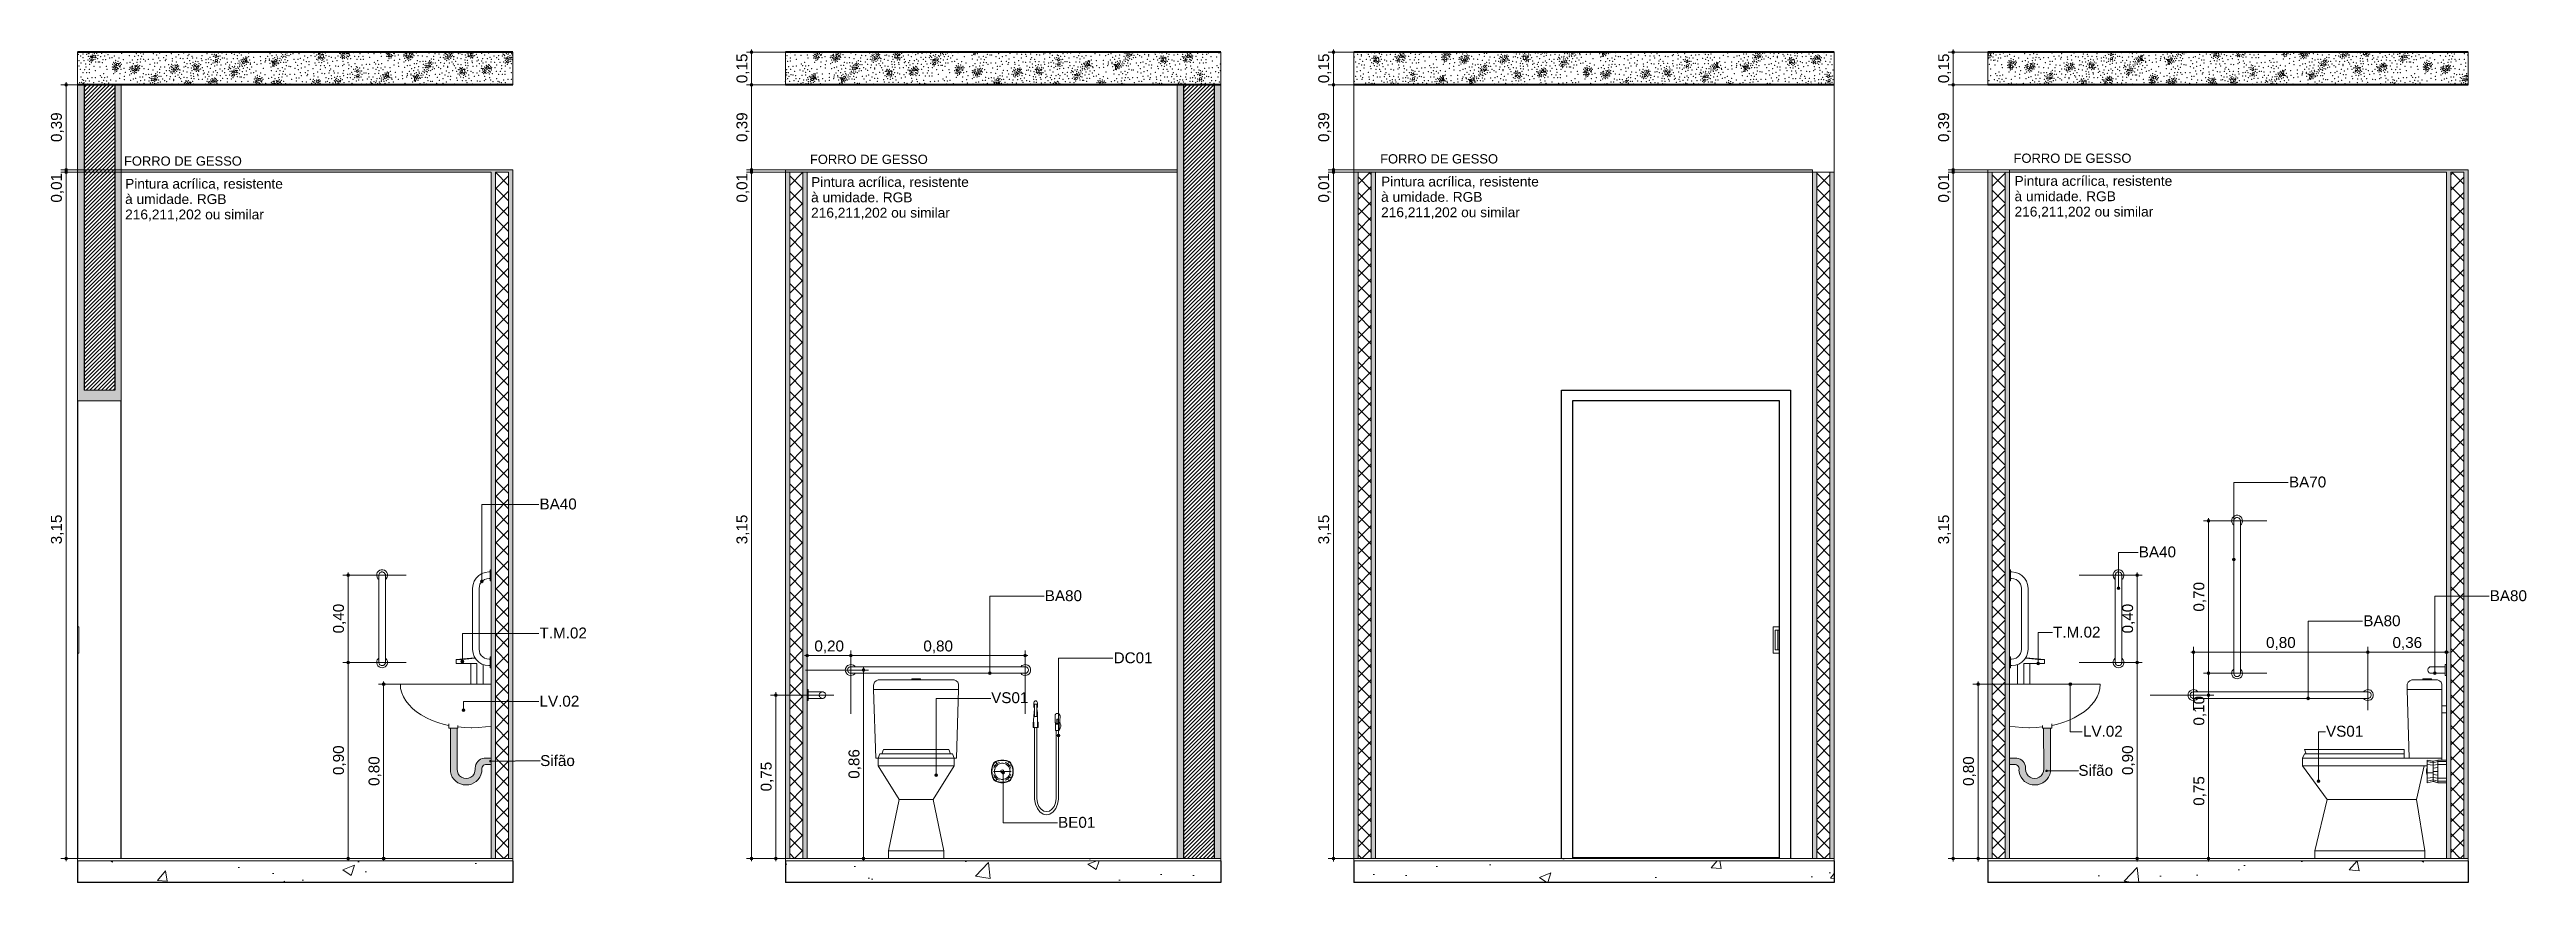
# Model space of a CAD drawing. Header units: metres. Extents: x -1.9 to 95.3, y -2.2 to 2.5.
# Drawn here: x 49.96 to 61.32, y -2.23 to 1.6 of the extents above; entities that cross this region are included whole.
import ezdxf

# ---------------------------------------------------------------- set-up
doc = ezdxf.new("R2010")
doc.units = ezdxf.units.M
doc.header["$MEASUREMENT"] = 0
for name, color, linetype in [('COTAS CORTE', 7, 'Continuous'), ('FORRO.EXEC', 7, 'Continuous'), ('LAJES.EST', 7, 'Continuous'), ('NOTAS-LAYOUT.EXEC', 7, 'Continuous'), ('PAREDE CONSTRUIR', 7, 'Continuous'), ('Portas Archicad', 7, 'Continuous')]:
    doc.layers.add(name, color=color, linetype=linetype)
for name, color, linetype, lineweight, true_color in [('COTAS CORTE_Caneta_No__25', 7, 'Continuous', 13, 0x982312), ('LAJES.EST_Caneta_No__254', 7, 'Continuous', 0, 0xd1c9ad), ('LAJES.EST_Caneta_No__97', 7, 'Continuous', 13, 0x6b6b6b), ('LOUCAS-METAIS.ARQ_Caneta_No__13', 7, 'Continuous', 0, 0xaaaaaa), ('LOUCAS-METAIS.ARQ_Caneta_No__96', 7, 'Continuous', 0, 0xb6b6b6), ('NOTAS-EXECUTIVO.ARQ_Caneta_No__12', 7, 'Continuous', 0, 0x030303), ('NOTAS-EXECUTIVO.ARQ_Caneta_No__19', 7, 'Continuous', 0, 0xe9e9e9), ('Portas Archicad_Caneta_No__23', 7, 'Continuous', 0, 0x721b0e)]:
    doc.layers.add(name, color=color, linetype=linetype, lineweight=lineweight, true_color=true_color)
for name, color, linetype, lineweight in [('FORRO.EXEC_Caneta_No__241', 7, 'Continuous', 13), ('LAJES.EST_Caneta_No__1', 7, 'Continuous', 40), ('LAJES.EST_Caneta_No__241', 7, 'Continuous', 13), ('LAJES.EST_Caneta_No__4', 7, 'Continuous', 25), ('LAJES.EST_Caneta_No__7', 7, 'Continuous', 13), ('LOUCAS-METAIS.ARQ_Caneta_No__10', 7, 'Continuous', 5), ('NOTAS-EXECUTIVO.ARQ_Caneta_No__1', 7, 'Continuous', 40), ('NOTAS-EXECUTIVO.ARQ_Caneta_No__241', 7, 'Continuous', 13), ('NOTAS-EXECUTIVO.ARQ_Caneta_No__5', 7, 'Continuous', 20), ('NOTAS-LAYOUT.EXEC_Caneta_No__241', 7, 'Continuous', 13), ('NOTAS-LAYOUT.EXEC_Caneta_No__5', 7, 'Continuous', 20), ('PAREDE CONSTRUIR_Caneta_No__241', 7, 'Continuous', 13), ('PAREDE CONSTRUIR_Caneta_No__3', 7, 'Continuous', 30), ('PAREDE CONSTRUIR_Caneta_No__83', 84, 'Continuous', 0), ('Portas Archicad_Caneta_No__3', 7, 'Continuous', 30), ('Portas Archicad_Caneta_No__98', 7, 'Continuous', 0)]:
    doc.layers.add(name, color=color, linetype=linetype, lineweight=lineweight)
doc.styles.add('GENERATED_STYLE_1', font='arial.ttf')
doc.dimstyles.new('GENERATED_STYLE__1', dxfattribs={"dimtxt": 0.05, "dimasz": 0.02375, "dimexe": 0.18, "dimexo": 0.267183, "dimgap": 0, "dimtad": 1, "dimtih": 1, "dimtoh": 1, "dimzin": 0, "dimdsep": 46, "dimtxsty": 'GENERATED_STYLE_1', "dimblk": 'ARROWHEAD_11', "dimblk1": 'ARROWHEAD_11', "dimblk2": 'ARROWHEAD_11', "dimcen": 0.09, "dimclrd": 256, "dimclre": 256, "dimclrt": 256, "dimadec": 0, "dimazin": 0, "dimtfac": 1, "dimtdec": 4, "dimtmove": 0, "dimatfit": 3, "dimfxl": 0, "dimtolj": 1, "dimtzin": 0, "dimarcsym": 0})
doc.dimstyles.new('GENERATED_STYLE__2', dxfattribs={"dimtxt": 0.05, "dimasz": 0.02375, "dimexe": 0.18, "dimexo": 0.267183, "dimgap": 0, "dimtad": 1, "dimzin": 0, "dimdsep": 46, "dimtxsty": 'GENERATED_STYLE_1', "dimblk": 'ARROWHEAD_11', "dimblk1": 'ARROWHEAD_11', "dimblk2": 'ARROWHEAD_11', "dimcen": 0.09, "dimclrd": 256, "dimclre": 256, "dimclrt": 256, "dimadec": 0, "dimazin": 0, "dimtfac": 1, "dimtdec": 4, "dimtmove": 0, "dimatfit": 3, "dimfxl": 0, "dimtolj": 1, "dimtzin": 0, "dimarcsym": 0})
doc.dimstyles.new('GENERATED_STYLE__6', dxfattribs={"dimtxt": 0.18, "dimasz": 0.0228, "dimexe": 0.18, "dimexo": 0.0625, "dimgap": 0, "dimtad": 0, "dimtih": 1, "dimtoh": 1, "dimdec": 4, "dimzin": 0, "dimdsep": 46, "dimcen": 0.09, "dimadec": 0, "dimazin": 0, "dimtfac": 1, "dimtdec": 4, "dimtmove": 0, "dimatfit": 3, "dimldrblk": 'ARROWHEAD_11', "dimfxl": 0, "dimtolj": 1, "dimtzin": 0, "dimarcsym": 0})
pattern_1 = [(45, (-2.26499, -1.615), (-0.159099, 0.159099), [0, -0.15, 0, -0.225]), (110, (-1.76499, -1.615), (0.2114308, 0.0769545), [0, -0.11, 0, -0.19])]
pattern_2 = [(50, (-2.265, -2.115), (-0.546554, 0.0478173), [0.05715, -0.62865]), (355, (-2.265, -2.115), (-0.10573, 0.5731705), [0.04572, -0.502922]), (100.4514, (-2.21944, -2.119), (0.4408237, 0.525353), [0.04857, -0.534271]), (46.1842, (-2.265, -1.9626), (-0.813237, 0.126127), [0.085725, -0.942975]), (96.6356, (-2.1972, -1.9731), (0.712212, 0.742278), [0.072855, -0.801407]), (351.1842, (-2.265, -1.9626), (0.712212, 0.742278), [0.06858, -0.754379]), (21, (-2.1888, -2.0007), (-0.454843, 0.3067956), [0.05715, -0.62865]), (326, (-2.1888, -2.0007), (0.185406, 0.552564), [0.04572, -0.50292]), (71.4514, (-2.1509, -2.02627), (0.6402493, 0.2457683), [0.04857, -0.53427]), (37.5, (-2.26499, -2.115), (0.0092658, 0.2536651), [0, -0.496824, 0, -0.51054, 0, -0.504825]), (7.5, (-2.265, -2.115), (0.200459, 0.3005417), [0, -0.291084, 0, -0.485394, 0, -0.192405]), (327.5, (-2.43491, -2.115), (-0.4067718, 0.0171862), [0, -0.1905, 0, -0.59436, 0, -0.78867]), (317.5, (-2.5111, -2.115), (0.4443875, 0.0762795), [0, -0.24765, 0, -0.394716, 0, -0.56007])]
pattern_3 = [(45, (107.68106, -1.615), (-0.159099, 0.159099), [0, -0.15, 0, -0.225]), (110, (108.18106, -1.615), (0.2114308, 0.0769545), [0, -0.11, 0, -0.19])]
pattern_4 = [(50, (107.68106, -2.115), (-0.546554, 0.0478173), [0.05715, -0.62865]), (355, (107.68106, -2.115), (-0.10573, 0.5731705), [0.04572, -0.502922]), (100.4514, (107.7266, -2.119), (0.4408237, 0.525353), [0.04857, -0.534271]), (46.1842, (107.68106, -1.9626), (-0.813237, 0.126127), [0.085725, -0.942975]), (96.6356, (107.7488, -1.9731), (0.712212, 0.742278), [0.072855, -0.801407]), (351.1842, (107.6811, -1.9626), (0.712212, 0.742278), [0.06858, -0.754379]), (21, (107.75726, -2.0007), (-0.454843, 0.3067956), [0.05715, -0.62865]), (326, (107.75726, -2.0007), (0.185406, 0.552564), [0.04572, -0.50292]), (71.4514, (107.79517, -2.02627), (0.6402493, 0.2457683), [0.04857, -0.53427]), (37.5, (107.68106, -2.115), (0.0092658, 0.2536651), [0, -0.496824, 0, -0.51054, 0, -0.504825]), (7.5, (107.68106, -2.115), (0.200459, 0.3005417), [0, -0.291084, 0, -0.485394, 0, -0.192405]), (327.5, (107.51114, -2.115), (-0.4067718, 0.0171862), [0, -0.1905, 0, -0.59436, 0, -0.78867]), (317.5, (107.43494, -2.115), (0.4443875, 0.0762795), [0, -0.24765, 0, -0.394716, 0, -0.56007])]
pattern_5 = [(45, (108.6569, -1.615), (-0.159099, 0.159099), [0, -0.15, 0, -0.225]), (110, (109.1569, -1.615), (0.2114308, 0.0769545), [0, -0.11, 0, -0.19])]
pattern_6 = [(50, (108.6569, -2.115), (-0.546554, 0.0478173), [0.05715, -0.62865]), (355, (108.6569, -2.115), (-0.10573, 0.5731705), [0.04572, -0.502922]), (100.4514, (108.70245, -2.119), (0.440824, 0.525353), [0.04857, -0.534271]), (46.1842, (108.6569, -1.9626), (-0.813237, 0.126127), [0.085725, -0.942975]), (96.6356, (108.7247, -1.9731), (0.712212, 0.742278), [0.072855, -0.801407]), (351.1842, (108.6569, -1.9626), (0.712212, 0.742278), [0.06858, -0.754379]), (21, (108.7331, -2.0007), (-0.454843, 0.3067956), [0.05715, -0.62865]), (326, (108.7331, -2.0007), (0.185406, 0.552564), [0.04572, -0.50292]), (71.4514, (108.771, -2.02627), (0.640249, 0.2457683), [0.04857, -0.53427]), (37.5, (108.6569, -2.115), (0.0092658, 0.2536651), [0, -0.496824, 0, -0.51054, 0, -0.504825]), (7.5, (108.6569, -2.115), (0.200459, 0.3005417), [0, -0.291084, 0, -0.485394, 0, -0.192405]), (327.5, (108.48698, -2.115), (-0.4067718, 0.0171862), [0, -0.1905, 0, -0.59436, 0, -0.78867]), (317.5, (108.41078, -2.115), (0.4443875, 0.0762795), [0, -0.24765, 0, -0.394716, 0, -0.56007])]
pattern_7 = [(45, (108.6569, -2.115), (-0.03535534, 0.03535534), []), (135, (108.6569, -2.115), (0.03535534, 0.03535534), [])]
pattern_8 = [(45, (8.3374, -1.615), (-0.159099, 0.159099), [0, -0.15, 0, -0.225]), (110, (8.8374, -1.615), (0.2114308, 0.0769545), [0, -0.11, 0, -0.19])]
pattern_9 = [(50, (8.3374, -2.115), (-0.546554, 0.0478173), [0.05715, -0.62865]), (355, (8.3374, -2.115), (-0.10573, 0.5731705), [0.04572, -0.502922]), (100.4514, (8.38296, -2.119), (0.440824, 0.525353), [0.04857, -0.534271]), (46.1842, (8.3374, -1.9626), (-0.813237, 0.126127), [0.085725, -0.942975]), (96.6356, (8.4052, -1.9731), (0.712212, 0.742278), [0.072855, -0.801407]), (351.1842, (8.3374, -1.9626), (0.712212, 0.742278), [0.06858, -0.754379]), (21, (8.4136, -2.0007), (-0.454843, 0.3067956), [0.05715, -0.62865]), (326, (8.4136, -2.0007), (0.185406, 0.552564), [0.04572, -0.50292]), (71.4514, (8.4515, -2.02627), (0.640249, 0.2457683), [0.04857, -0.53427]), (37.5, (8.33741, -2.115), (0.0092658, 0.2536651), [0, -0.496824, 0, -0.51054, 0, -0.504825]), (7.5, (8.3374, -2.115), (0.200459, 0.3005417), [0, -0.291084, 0, -0.485394, 0, -0.192405]), (327.5, (8.16748, -2.115), (-0.4067718, 0.0171862), [0, -0.1905, 0, -0.59436, 0, -0.78867]), (317.5, (8.0913, -2.115), (0.4443875, 0.0762795), [0, -0.24765, 0, -0.394716, 0, -0.56007])]
pattern_10 = [(45, (8.33741, -2.115), (-0.03535534, 0.03535534), []), (135, (8.33741, -2.115), (0.03535534, 0.03535534), [])]

msp = doc.modelspace()

# ---------------------------------------------------------------- texts
at = {"layer": 'NOTAS-EXECUTIVO.ARQ_Caneta_No__1', "color": 7, "linetype": 'Continuous', "lineweight": 40, "char_height": 0.045032, "width": 0.74499, "attachment_point": 1, "line_spacing_factor": 0.938099, "style": 'GENERATED_STYLE_1'}
for insert in [(50.304, 1.004), (53.451, 1.012), (56.066, 1.014), (58.972, 1.017)]:
    msp.add_mtext('\\A1;{\\pql;\\fArial|b0|i0|c0|p0;\\W1.000000;Pintura acrílica, resistente à umidade. RGB 216,211,202 ou similar}', dxfattribs=dict(at, insert=insert))
at = {"layer": 'NOTAS-EXECUTIVO.ARQ_Caneta_No__1', "color": 7, "linetype": 'Continuous', "lineweight": 40, "char_height": 0.05, "attachment_point": 4, "style": 'GENERATED_STYLE_1'}
for insert in [(52.208, -1.666), (59.265, -1.711)]:
    msp.add_mtext('\\A1;{\\pql;\\fArial|b0|i0|c0|p0;\\W1.000000;Sifão}', dxfattribs=dict(at, insert=insert))
at = {"layer": 'NOTAS-EXECUTIVO.ARQ_Caneta_No__12', "color": 18, "linetype": 'Continuous', "lineweight": 0, "true_color": 0x030303, "char_height": 0.0425, "attachment_point": 2, "style": 'GENERATED_STYLE_1'}
for insert in [(50.569, 1.107), (53.716, 1.115), (56.332, 1.117), (59.238, 1.12)]:
    msp.add_mtext('\\A1;{\\pqc;\\fArial|b0|i0|c0|p0;\\W1.000000;FORRO DE \\fArial|b0|i0|c0|p0;\\W1.000000;GESSO}', dxfattribs=dict(at, insert=insert))

# ---------------------------------------------------------------- blocks, each defined once
blk = doc.blocks.new('*X180', base_point=(-2.265, -2.115))
at = {"layer": 'LAJES.EST_Caneta_No__241', "color": 7, "linetype": 'Continuous', "lineweight": 13}
for p, q in [((50.143, 1.565), (50.144, 1.567)), ((50.149, 1.56), (50.143, 1.565)), ((50.144, 1.567), (50.152, 1.567)), ((50.152, 1.555), (50.145, 1.549)), ((50.151, 1.544), (50.145, 1.549)), ((50.152, 1.567), (50.149, 1.56)), ((50.155, 1.545), (50.151, 1.544)), ((50.152, 1.555), (50.159, 1.551)), ((50.155, 1.56), (50.159, 1.571)), ((50.166, 1.561), (50.155, 1.56)), ((50.159, 1.551), (50.155, 1.545)), ((50.166, 1.569), (50.159, 1.571)), ((50.166, 1.569), (50.166, 1.561)), ((50.25, 1.523), (50.258, 1.525)), ((50.25, 1.522), (50.25, 1.523)), ((50.257, 1.518), (50.25, 1.522)), ((50.261, 1.518), (50.256, 1.51)), ((50.263, 1.506), (50.256, 1.51)), ((50.258, 1.525), (50.257, 1.518)), ((50.261, 1.518), (50.269, 1.514)), ((50.267, 1.507), (50.263, 1.506)), ((50.264, 1.522), (50.264, 1.534)), ((50.273, 1.533), (50.264, 1.534)), ((50.274, 1.525), (50.264, 1.522)), ((50.269, 1.514), (50.267, 1.507)), ((50.273, 1.533), (50.274, 1.525)), ((50.334, 1.505), (50.338, 1.512)), ((50.334, 1.505), (50.341, 1.499)), ((50.338, 1.512), (50.348, 1.508)), ((50.348, 1.508), (50.341, 1.499)), ((50.349, 1.517), (50.355, 1.521)), ((50.353, 1.51), (50.349, 1.517)), ((50.35, 1.502), (50.356, 1.507)), ((50.358, 1.499), (50.35, 1.502)), ((50.353, 1.51), (50.362, 1.512)), ((50.355, 1.521), (50.359, 1.52)), ((50.356, 1.507), (50.359, 1.499)), ((50.359, 1.499), (50.358, 1.499)), ((50.359, 1.52), (50.362, 1.512)), ((50.434, 1.473), (50.438, 1.479)), ((50.438, 1.479), (50.442, 1.48)), ((50.442, 1.48), (50.448, 1.475)), ((50.524, 1.498), (50.525, 1.507)), ((50.524, 1.498), (50.531, 1.497)), ((50.525, 1.507), (50.533, 1.507)), ((50.533, 1.507), (50.531, 1.497)), ((50.532, 1.516), (50.535, 1.523)), ((50.538, 1.513), (50.532, 1.516)), ((50.535, 1.523), (50.539, 1.524)), ((50.538, 1.513), (50.545, 1.519)), ((50.539, 1.524), (50.545, 1.519)), ((50.619, 1.519), (50.624, 1.525)), ((50.619, 1.515), (50.619, 1.519)), ((50.619, 1.515), (50.622, 1.506)), ((50.622, 1.506), (50.628, 1.507)), ((50.624, 1.525), (50.63, 1.518)), ((50.628, 1.507), (50.633, 1.515)), ((50.63, 1.518), (50.633, 1.515)), ((50.633, 1.503), (50.636, 1.51)), ((50.642, 1.501), (50.633, 1.503)), ((50.635, 1.519), (50.64, 1.524)), ((50.641, 1.515), (50.635, 1.519)), ((50.636, 1.51), (50.644, 1.507)), ((50.64, 1.524), (50.643, 1.523)), ((50.643, 1.523), (50.641, 1.515)), ((50.642, 1.501), (50.644, 1.507)), ((50.721, 1.572), (50.715, 1.569)), ((50.718, 1.56), (50.715, 1.569)), ((50.719, 1.552), (50.717, 1.543)), ((50.725, 1.543), (50.717, 1.543)), ((50.726, 1.565), (50.718, 1.56)), ((50.719, 1.552), (50.726, 1.553)), ((50.721, 1.572), (50.726, 1.565)), ((50.727, 1.546), (50.725, 1.543)), ((50.726, 1.553), (50.727, 1.546)), ((50.793, 1.496), (50.794, 1.499)), ((50.799, 1.491), (50.793, 1.496)), ((50.794, 1.499), (50.802, 1.498)), ((50.802, 1.486), (50.795, 1.48)), ((50.801, 1.475), (50.795, 1.48)), ((50.802, 1.498), (50.799, 1.491)), ((50.802, 1.486), (50.808, 1.483)), ((50.805, 1.491), (50.809, 1.502)), ((50.815, 1.492), (50.805, 1.491)), ((50.808, 1.483), (50.805, 1.476)), ((50.816, 1.501), (50.809, 1.502)), ((50.816, 1.501), (50.815, 1.492)), ((50.848, 1.542), (50.841, 1.537)), ((50.847, 1.532), (50.841, 1.537)), ((50.851, 1.533), (50.847, 1.532)), ((50.848, 1.542), (50.854, 1.539)), ((50.854, 1.539), (50.851, 1.533)), ((50.853, 1.548), (50.855, 1.558)), ((50.861, 1.549), (50.853, 1.548)), ((50.862, 1.557), (50.855, 1.558)), ((50.855, 1.543), (50.856, 1.545)), ((50.861, 1.538), (50.855, 1.543)), ((50.856, 1.545), (50.864, 1.545)), ((50.862, 1.557), (50.861, 1.549)), ((50.864, 1.545), (50.861, 1.538)), ((50.979, 1.538), (50.982, 1.545)), ((50.987, 1.538), (50.979, 1.538)), ((50.982, 1.545), (50.988, 1.541)), ((50.982, 1.526), (50.982, 1.535)), ((50.982, 1.535), (50.991, 1.535)), ((50.982, 1.526), (50.988, 1.525)), ((50.988, 1.541), (50.987, 1.538)), ((50.991, 1.535), (50.988, 1.525)), ((50.989, 1.544), (50.992, 1.551)), ((50.996, 1.541), (50.989, 1.544)), ((50.992, 1.551), (50.996, 1.552)), ((50.996, 1.552), (51.002, 1.547)), ((50.996, 1.541), (51.002, 1.547)), ((51.035, 1.584), (51.035, 1.585)), ((51.035, 1.584), (51.041, 1.583)), ((51.042, 1.585), (51.041, 1.583)), ((51.191, 1.58), (51.189, 1.574)), ((51.197, 1.571), (51.189, 1.574)), ((51.19, 1.558), (51.191, 1.566)), ((51.192, 1.557), (51.19, 1.558)), ((51.191, 1.58), (51.199, 1.579)), ((51.191, 1.566), (51.198, 1.562)), ((51.198, 1.562), (51.192, 1.557)), ((51.199, 1.579), (51.197, 1.571)), ((51.205, 1.574), (51.2, 1.566)), ((51.202, 1.563), (51.2, 1.566)), ((51.208, 1.557), (51.202, 1.563)), ((51.211, 1.575), (51.205, 1.574)), ((51.214, 1.562), (51.208, 1.557)), ((51.214, 1.566), (51.211, 1.575)), ((51.214, 1.566), (51.214, 1.562)), ((51.305, 1.57), (51.298, 1.565)), ((51.304, 1.56), (51.298, 1.565)), ((51.309, 1.561), (51.304, 1.56)), ((51.305, 1.57), (51.312, 1.567)), ((51.312, 1.567), (51.309, 1.561)), ((51.31, 1.576), (51.312, 1.585)), ((51.319, 1.577), (51.31, 1.576)), ((51.319, 1.585), (51.319, 1.577)), ((51.321, 1.58), (51.322, 1.583)), ((51.325, 1.577), (51.321, 1.58)), ((51.322, 1.583), (51.328, 1.583)), ((51.325, 1.577), (51.328, 1.578)), ((51.329, 1.581), (51.328, 1.583)), ((51.329, 1.581), (51.328, 1.578)), ((51.371, 1.503), (51.365, 1.501)), ((51.367, 1.492), (51.365, 1.501)), ((51.368, 1.483), (51.366, 1.474)), ((51.375, 1.496), (51.367, 1.492)), ((51.368, 1.483), (51.376, 1.484)), ((51.371, 1.503), (51.375, 1.496)), ((51.377, 1.478), (51.374, 1.474)), ((51.376, 1.484), (51.377, 1.478)), ((51.502, 1.479), (51.505, 1.49)), ((51.511, 1.48), (51.502, 1.479)), ((51.512, 1.488), (51.505, 1.49)), ((51.508, 1.584), (51.513, 1.585)), ((51.508, 1.582), (51.508, 1.584)), ((51.514, 1.578), (51.508, 1.582)), ((51.512, 1.488), (51.511, 1.48)), ((51.519, 1.578), (51.513, 1.57)), ((51.52, 1.566), (51.513, 1.57)), ((51.516, 1.585), (51.514, 1.578)), ((51.519, 1.578), (51.526, 1.575)), ((51.524, 1.568), (51.52, 1.566)), ((51.53, 1.585), (51.522, 1.583)), ((51.522, 1.583), (51.522, 1.585)), ((51.526, 1.575), (51.524, 1.568)), ((51.591, 1.566), (51.596, 1.573)), ((51.591, 1.566), (51.598, 1.559)), ((51.596, 1.573), (51.605, 1.568)), ((51.605, 1.568), (51.598, 1.559)), ((51.607, 1.578), (51.612, 1.582)), ((51.61, 1.57), (51.607, 1.578)), ((51.608, 1.562), (51.614, 1.567)), ((51.615, 1.559), (51.608, 1.562)), ((51.61, 1.57), (51.619, 1.573)), ((51.612, 1.582), (51.616, 1.58)), ((51.614, 1.567), (51.616, 1.56)), ((51.616, 1.56), (51.615, 1.559)), ((51.616, 1.58), (51.619, 1.573)), ((51.639, 1.476), (51.642, 1.482)), ((51.642, 1.482), (51.646, 1.483)), ((51.645, 1.473), (51.652, 1.478)), ((51.646, 1.483), (51.652, 1.478)), ((51.685, 1.524), (51.695, 1.525)), ((51.685, 1.516), (51.685, 1.524)), ((51.685, 1.516), (51.691, 1.514)), ((51.695, 1.525), (51.691, 1.514)), ((51.692, 1.534), (51.695, 1.54)), ((51.699, 1.53), (51.692, 1.534)), ((51.695, 1.54), (51.699, 1.541)), ((51.699, 1.541), (51.706, 1.536)), ((51.699, 1.53), (51.706, 1.536)), ((51.699, 1.518), (51.702, 1.525)), ((51.707, 1.518), (51.699, 1.518)), ((51.702, 1.525), (51.707, 1.52)), ((51.707, 1.52), (51.707, 1.518)), ((51.782, 1.567), (51.791, 1.568)), ((51.782, 1.559), (51.782, 1.567)), ((51.782, 1.559), (51.788, 1.557)), ((51.791, 1.568), (51.788, 1.557)), ((51.789, 1.577), (51.792, 1.583)), ((51.796, 1.574), (51.789, 1.577)), ((51.792, 1.583), (51.796, 1.584)), ((51.796, 1.584), (51.803, 1.579)), ((51.796, 1.574), (51.803, 1.579)), ((51.841, 1.511), (51.838, 1.505)), ((51.847, 1.502), (51.838, 1.505)), ((51.84, 1.489), (51.841, 1.497)), ((51.842, 1.488), (51.84, 1.489)), ((51.841, 1.511), (51.849, 1.51)), ((51.841, 1.497), (51.848, 1.493)), ((51.848, 1.493), (51.842, 1.488)), ((51.849, 1.51), (51.847, 1.502)), ((51.854, 1.506), (51.85, 1.498)), ((51.852, 1.494), (51.85, 1.498)), ((51.858, 1.488), (51.852, 1.494)), ((51.86, 1.506), (51.854, 1.506)), ((51.864, 1.494), (51.858, 1.488)), ((51.863, 1.498), (51.86, 1.506)), ((51.863, 1.498), (51.864, 1.494)), ((51.876, 1.58), (51.882, 1.585)), ((51.877, 1.575), (51.876, 1.58)), ((51.877, 1.575), (51.88, 1.567)), ((51.88, 1.567), (51.886, 1.567)), ((51.882, 1.585), (51.888, 1.579)), ((51.886, 1.567), (51.89, 1.575)), ((51.888, 1.579), (51.89, 1.575)), ((51.891, 1.563), (51.893, 1.571)), ((51.899, 1.562), (51.891, 1.563)), ((51.892, 1.58), (51.898, 1.585)), ((51.899, 1.576), (51.892, 1.58)), ((51.893, 1.571), (51.902, 1.568)), ((51.898, 1.585), (51.9, 1.584)), ((51.9, 1.584), (51.899, 1.576)), ((51.899, 1.562), (51.902, 1.568)), ((51.955, 1.502), (51.948, 1.496)), ((51.954, 1.491), (51.948, 1.496)), ((51.958, 1.492), (51.954, 1.491)), ((51.955, 1.502), (51.961, 1.499)), ((51.961, 1.499), (51.958, 1.492)), ((51.96, 1.508), (51.962, 1.518)), ((51.968, 1.508), (51.96, 1.508)), ((51.969, 1.517), (51.962, 1.518)), ((51.969, 1.517), (51.968, 1.508)), ((51.971, 1.512), (51.971, 1.514)), ((51.971, 1.514), (51.978, 1.514)), ((51.975, 1.509), (51.971, 1.512)), ((51.975, 1.509), (51.977, 1.51)), ((51.979, 1.513), (51.977, 1.51)), ((51.979, 1.513), (51.978, 1.514)), ((52.051, 1.559), (52.059, 1.559)), ((52.051, 1.557), (52.051, 1.559)), ((52.056, 1.552), (52.051, 1.557)), ((52.059, 1.547), (52.052, 1.541)), ((52.059, 1.536), (52.052, 1.541)), ((52.059, 1.559), (52.056, 1.552)), ((52.059, 1.547), (52.066, 1.543)), ((52.063, 1.537), (52.059, 1.536)), ((52.063, 1.552), (52.067, 1.563)), ((52.073, 1.553), (52.063, 1.552)), ((52.066, 1.543), (52.063, 1.537)), ((52.073, 1.561), (52.067, 1.563)), ((52.073, 1.561), (52.073, 1.553)), ((50.113, 1.443), (50.107, 1.44)), ((50.109, 1.435), (50.107, 1.44)), ((50.113, 1.443), (50.118, 1.436)), ((50.118, 1.436), (50.116, 1.435)), ((50.427, 1.463), (50.438, 1.464)), ((50.427, 1.455), (50.427, 1.463)), ((50.427, 1.455), (50.434, 1.454)), ((50.441, 1.47), (50.434, 1.473)), ((50.438, 1.464), (50.434, 1.454)), ((50.441, 1.47), (50.448, 1.475)), ((50.441, 1.457), (50.444, 1.464)), ((50.449, 1.457), (50.441, 1.457)), ((50.444, 1.464), (50.45, 1.46)), ((50.45, 1.46), (50.449, 1.457)), ((50.583, 1.451), (50.581, 1.445)), ((50.589, 1.442), (50.581, 1.445)), ((50.583, 1.451), (50.591, 1.449)), ((50.583, 1.435), (50.584, 1.437)), ((50.584, 1.437), (50.586, 1.435)), ((50.591, 1.449), (50.589, 1.442)), ((50.597, 1.445), (50.592, 1.437)), ((50.594, 1.435), (50.592, 1.437)), ((50.603, 1.446), (50.597, 1.445)), ((50.606, 1.437), (50.603, 1.446)), ((50.606, 1.437), (50.606, 1.435)), ((50.697, 1.441), (50.69, 1.436)), ((50.691, 1.435), (50.69, 1.436)), ((50.697, 1.441), (50.704, 1.438)), ((50.702, 1.447), (50.705, 1.457)), ((50.711, 1.448), (50.702, 1.447)), ((50.704, 1.438), (50.702, 1.435)), ((50.711, 1.456), (50.705, 1.457)), ((50.711, 1.456), (50.711, 1.448)), ((50.713, 1.451), (50.714, 1.454)), ((50.717, 1.448), (50.713, 1.451)), ((50.714, 1.454), (50.72, 1.454)), ((50.717, 1.448), (50.72, 1.449)), ((50.721, 1.452), (50.72, 1.454)), ((50.721, 1.452), (50.72, 1.449)), ((50.805, 1.476), (50.801, 1.475)), ((50.9, 1.454), (50.908, 1.457)), ((50.9, 1.453), (50.9, 1.454)), ((50.906, 1.449), (50.9, 1.453)), ((50.908, 1.457), (50.906, 1.449)), ((50.911, 1.449), (50.906, 1.441)), ((50.913, 1.437), (50.906, 1.441)), ((50.911, 1.449), (50.919, 1.446)), ((50.917, 1.439), (50.913, 1.437)), ((50.914, 1.454), (50.914, 1.465)), ((50.923, 1.465), (50.914, 1.465)), ((50.924, 1.456), (50.914, 1.454)), ((50.919, 1.446), (50.917, 1.439)), ((50.923, 1.465), (50.924, 1.456)), ((50.983, 1.437), (50.988, 1.444)), ((50.983, 1.437), (50.985, 1.435)), ((50.988, 1.444), (50.997, 1.439)), ((50.997, 1.439), (50.994, 1.435)), ((50.999, 1.448), (51.005, 1.452)), ((51.003, 1.441), (50.999, 1.448)), ((51.002, 1.435), (51.006, 1.438)), ((51.003, 1.441), (51.012, 1.444)), ((51.005, 1.452), (51.009, 1.451)), ((51.006, 1.438), (51.007, 1.435)), ((51.009, 1.451), (51.012, 1.444)), ((51.174, 1.438), (51.183, 1.439)), ((51.174, 1.435), (51.174, 1.438)), ((51.181, 1.448), (51.185, 1.454)), ((51.188, 1.444), (51.181, 1.448)), ((51.183, 1.439), (51.182, 1.435)), ((51.185, 1.454), (51.189, 1.455)), ((51.188, 1.444), (51.195, 1.45)), ((51.189, 1.455), (51.195, 1.45)), ((51.268, 1.45), (51.274, 1.456)), ((51.269, 1.446), (51.268, 1.45)), ((51.269, 1.446), (51.272, 1.438)), ((51.272, 1.438), (51.278, 1.438)), ((51.274, 1.456), (51.28, 1.45)), ((51.278, 1.438), (51.282, 1.446)), ((51.28, 1.45), (51.282, 1.446)), ((51.284, 1.45), (51.29, 1.456)), ((51.291, 1.447), (51.284, 1.45)), ((51.284, 1.435), (51.285, 1.442)), ((51.285, 1.442), (51.294, 1.439)), ((51.29, 1.456), (51.293, 1.455)), ((51.293, 1.455), (51.291, 1.447)), ((51.292, 1.435), (51.294, 1.439)), ((51.374, 1.474), (51.366, 1.474)), ((51.497, 1.473), (51.491, 1.468)), ((51.497, 1.463), (51.491, 1.468)), ((51.497, 1.473), (51.504, 1.47)), ((51.501, 1.464), (51.497, 1.463)), ((51.504, 1.47), (51.501, 1.464)), ((51.505, 1.474), (51.506, 1.477)), ((51.511, 1.469), (51.505, 1.474)), ((51.506, 1.477), (51.514, 1.476)), ((51.514, 1.476), (51.511, 1.469)), ((51.629, 1.47), (51.632, 1.477)), ((51.637, 1.469), (51.629, 1.47)), ((51.631, 1.458), (51.632, 1.466)), ((51.631, 1.458), (51.638, 1.456)), ((51.632, 1.477), (51.638, 1.472)), ((51.632, 1.466), (51.64, 1.467)), ((51.638, 1.472), (51.637, 1.469)), ((51.64, 1.467), (51.638, 1.456)), ((51.645, 1.473), (51.639, 1.476))]:
    blk.add_line(p, q, dxfattribs=at)
for p in [(50.089, 1.576), (50.092, 1.546), (50.093, 1.522), (50.099, 1.506), (50.1, 1.568), (50.101, 1.535), (50.11, 1.577), (50.11, 1.56), (50.11, 1.491), (50.116, 1.547), (50.119, 1.505), (50.123, 1.531), (50.124, 1.517), (50.127, 1.576), (50.127, 1.492), (50.134, 1.582), (50.134, 1.549), (50.135, 1.567), (50.138, 1.578), (50.139, 1.506), (50.139, 1.492), (50.141, 1.556), (50.142, 1.544), (50.142, 1.53), (50.149, 1.537), (50.153, 1.572), (50.154, 1.583), (50.161, 1.521), (50.162, 1.578), (50.165, 1.552), (50.168, 1.5), (50.169, 1.57), (50.169, 1.541), (50.171, 1.56), (50.173, 1.58), (50.178, 1.555), (50.18, 1.571), (50.181, 1.54), (50.187, 1.541), (50.188, 1.518), (50.19, 1.478), (50.192, 1.564), (50.196, 1.58), (50.199, 1.537), (50.202, 1.551), (50.206, 1.487), (50.21, 1.568), (50.214, 1.551), (50.216, 1.583), (50.218, 1.52), (50.221, 1.507), (50.225, 1.574), (50.233, 1.558), (50.244, 1.56), (50.245, 1.517), (50.247, 1.53), (50.247, 1.506), (50.251, 1.514), (50.252, 1.539), (50.252, 1.486), (50.253, 1.506), (50.254, 1.533), (50.255, 1.568), (50.257, 1.502), (50.257, 1.495), (50.259, 1.53), (50.261, 1.548), (50.261, 1.538), (50.265, 1.498), (50.267, 1.504), (50.272, 1.543), (50.273, 1.509), (50.276, 1.558), (50.278, 1.532), (50.278, 1.52), (50.281, 1.518), (50.281, 1.487), (50.282, 1.537), (50.282, 1.524), (50.285, 1.507), (50.286, 1.53), (50.288, 1.58), (50.296, 1.551), (50.299, 1.511), (50.305, 1.493), (50.313, 1.535), (50.324, 1.57), (50.324, 1.507), (50.325, 1.48), (50.326, 1.516), (50.327, 1.538), (50.329, 1.497), (50.331, 1.51), (50.333, 1.518), (50.333, 1.486), (50.337, 1.549), (50.337, 1.522), (50.338, 1.518), (50.34, 1.493), (50.341, 1.532), (50.346, 1.487), (50.347, 1.498), (50.348, 1.566), (50.349, 1.524), (50.349, 1.493), (50.356, 1.579), (50.356, 1.524), (50.356, 1.491), (50.359, 1.538), (50.362, 1.551), (50.362, 1.527), (50.363, 1.506), (50.365, 1.57), (50.366, 1.519), (50.366, 1.5), (50.367, 1.513), (50.37, 1.524), (50.371, 1.51), (50.373, 1.541), (50.375, 1.582), (50.376, 1.554), (50.38, 1.567), (50.382, 1.521), (50.387, 1.486), (50.388, 1.577), (50.389, 1.552), (50.39, 1.509), (50.396, 1.545), (50.399, 1.482), (50.41, 1.552), (50.41, 1.507), (50.412, 1.484), (50.418, 1.529), (50.424, 1.483), (50.432, 1.552), (50.432, 1.504), (50.433, 1.579), (50.439, 1.535), (50.44, 1.521), (50.444, 1.487), (50.449, 1.573), (50.451, 1.536), (50.451, 1.494), (50.451, 1.48), (50.458, 1.559), (50.462, 1.506), (50.462, 1.491), (50.463, 1.581), (50.464, 1.546), (50.467, 1.518), (50.481, 1.56), (50.484, 1.488), (50.486, 1.517), (50.488, 1.546), (50.491, 1.553), (50.493, 1.57), (50.493, 1.5), (50.504, 1.528), (50.507, 1.5), (50.509, 1.512), (50.514, 1.52), (50.514, 1.492), (50.515, 1.498), (50.516, 1.578), (50.517, 1.517), (50.517, 1.506), (50.518, 1.53), (50.52, 1.555), (50.521, 1.545), (50.521, 1.515), (50.521, 1.487), (50.523, 1.494), (50.524, 1.523), (50.527, 1.511), (50.532, 1.49), (50.533, 1.526), (50.536, 1.503), (50.538, 1.563), (50.539, 1.541), (50.539, 1.51), (50.54, 1.497), (50.544, 1.528), (50.544, 1.505), (50.547, 1.48), (50.548, 1.511), (50.55, 1.574), (50.55, 1.522), (50.551, 1.505), (50.554, 1.492), (50.555, 1.503), (50.557, 1.557), (50.564, 1.483), (50.569, 1.555), (50.571, 1.499), (50.572, 1.582), (50.574, 1.518), (50.576, 1.538), (50.582, 1.52), (50.588, 1.532), (50.588, 1.495), (50.59, 1.557), (50.592, 1.569), (50.592, 1.515), (50.597, 1.576), (50.6, 1.547), (50.603, 1.532), (50.605, 1.489), (50.607, 1.512), (50.611, 1.567), (50.611, 1.5), (50.613, 1.523), (50.614, 1.558), (50.616, 1.539), (50.617, 1.487), (50.619, 1.507), (50.62, 1.528), (50.624, 1.504), (50.625, 1.533), (50.627, 1.544), (50.631, 1.497), (50.632, 1.558), (50.632, 1.528), (50.637, 1.484), (50.639, 1.542), (50.642, 1.498), (50.643, 1.532), (50.65, 1.508), (50.651, 1.528), (50.654, 1.556), (50.656, 1.57), (50.657, 1.546), (50.658, 1.515), (50.662, 1.5), (50.662, 1.485), (50.667, 1.489), (50.675, 1.551), (50.675, 1.537), (50.679, 1.578), (50.681, 1.519), (50.683, 1.484), (50.686, 1.554), (50.687, 1.537), (50.687, 1.495), (50.693, 1.562), (50.695, 1.511), (50.698, 1.551), (50.699, 1.53), (50.702, 1.48), (50.703, 1.575), (50.707, 1.536), (50.709, 1.567), (50.709, 1.546), (50.709, 1.494), (50.713, 1.576), (50.715, 1.522), (50.717, 1.537), (50.72, 1.585), (50.72, 1.5), (50.723, 1.574), (50.724, 1.481), (50.725, 1.526), (50.727, 1.537), (50.727, 1.492), (50.731, 1.582), (50.731, 1.567), (50.731, 1.557), (50.736, 1.54), (50.739, 1.568), (50.739, 1.508), (50.74, 1.551), (50.741, 1.477), (50.744, 1.527), (50.748, 1.582), (50.75, 1.558), (50.75, 1.499), (50.759, 1.558), (50.76, 1.509), (50.76, 1.492), (50.765, 1.531), (50.766, 1.479), (50.768, 1.575), (50.771, 1.554), (50.773, 1.539), (50.777, 1.507), (50.78, 1.517), (50.783, 1.481), (50.784, 1.527), (50.784, 1.513), (50.785, 1.498), (50.788, 1.509), (50.791, 1.54), (50.791, 1.488), (50.792, 1.58), (50.796, 1.519), (50.801, 1.555), (50.803, 1.504), (50.804, 1.514), (50.805, 1.575), (50.806, 1.521), (50.809, 1.533), (50.812, 1.509), (50.815, 1.483), (50.818, 1.57), (50.818, 1.556), (50.819, 1.501), (50.82, 1.518), (50.821, 1.491), (50.822, 1.534), (50.823, 1.511), (50.827, 1.545), (50.828, 1.582), (50.828, 1.487), (50.829, 1.519), (50.829, 1.503), (50.83, 1.527), (50.831, 1.536), (50.835, 1.55), (50.837, 1.573), (50.838, 1.544), (50.839, 1.527), (50.841, 1.521), (50.842, 1.551), (50.842, 1.496), (50.846, 1.558), (50.846, 1.511), (50.847, 1.545), (50.85, 1.552), (50.852, 1.482), (50.853, 1.523), (50.857, 1.563), (50.86, 1.529), (50.86, 1.499), (50.863, 1.561), (50.863, 1.482), (50.865, 1.54), (50.865, 1.515), (50.869, 1.538), (50.87, 1.582), (50.87, 1.565), (50.875, 1.549), (50.875, 1.506), (50.878, 1.535), (50.879, 1.53), (50.882, 1.489), (50.885, 1.517), (50.894, 1.561), (50.894, 1.492), (50.896, 1.539), (50.905, 1.499), (50.909, 1.53), (50.911, 1.479), (50.925, 1.564), (50.926, 1.547), (50.926, 1.489), (50.927, 1.532), (50.936, 1.585), (50.938, 1.511), (50.946, 1.54), (50.946, 1.482), (50.948, 1.547), (50.949, 1.556), (50.958, 1.566), (50.965, 1.554), (50.966, 1.548), (50.968, 1.578), (50.969, 1.534), (50.973, 1.518), (50.974, 1.545), (50.974, 1.501), (50.978, 1.569), (50.978, 1.543), (50.981, 1.522), (50.983, 1.584), (50.983, 1.555), (50.987, 1.521), (50.987, 1.48), (50.99, 1.56), (50.993, 1.531), (50.996, 1.538), (50.997, 1.572), (50.997, 1.525), (50.997, 1.498), (51.001, 1.533), (51.002, 1.563), (51.004, 1.556), (51.005, 1.539), (51.006, 1.51), (51.008, 1.533), (51.012, 1.547), (51.012, 1.483), (51.014, 1.557), (51.015, 1.501), (51.017, 1.539), (51.021, 1.582), (51.021, 1.566), (51.021, 1.549), (51.025, 1.514), (51.026, 1.56), (51.026, 1.485), (51.027, 1.574), (51.03, 1.567), (51.03, 1.498), (51.031, 1.584), (51.031, 1.539), (51.038, 1.566), (51.038, 1.551), (51.038, 1.508), (51.039, 1.576), (51.039, 1.484), (51.042, 1.562), (51.042, 1.538), (51.043, 1.523), (51.047, 1.581), (51.047, 1.571), (51.049, 1.547), (51.055, 1.569), (51.055, 1.52), (51.06, 1.484), (51.063, 1.575), (51.064, 1.519), (51.074, 1.578), (51.078, 1.552), (51.082, 1.484), (51.083, 1.511), (51.086, 1.539), (51.093, 1.584), (51.095, 1.525), (51.097, 1.553), (51.099, 1.505), (51.102, 1.579), (51.107, 1.557), (51.108, 1.491), (51.113, 1.532), (51.113, 1.512), (51.113, 1.477), (51.123, 1.549), (51.127, 1.568), (51.129, 1.517), (51.131, 1.492), (51.135, 1.584), (51.135, 1.542), (51.138, 1.477), (51.141, 1.56), (51.141, 1.484), (51.143, 1.501), (51.147, 1.542), (51.147, 1.528), (51.157, 1.569), (51.166, 1.509), (51.169, 1.486), (51.17, 1.581), (51.175, 1.566), (51.175, 1.535), (51.179, 1.525), (51.182, 1.553), (51.183, 1.573), (51.188, 1.494), (51.189, 1.549), (51.191, 1.583), (51.194, 1.539), (51.2, 1.554), (51.2, 1.506), (51.201, 1.584), (51.201, 1.523), (51.206, 1.537), (51.207, 1.548), (51.207, 1.488), (51.208, 1.577), (51.212, 1.553), (51.213, 1.574), (51.217, 1.543), (51.218, 1.523), (51.219, 1.559), (51.219, 1.486), (51.222, 1.581), (51.222, 1.514), (51.226, 1.569), (51.23, 1.549), (51.233, 1.535), (51.239, 1.489), (51.24, 1.566), (51.242, 1.5), (51.243, 1.524), (51.247, 1.508), (51.25, 1.561), (51.25, 1.478), (51.256, 1.543), (51.26, 1.499), (51.264, 1.489), (51.268, 1.558), (51.27, 1.522), (51.276, 1.547), (51.28, 1.568), (51.281, 1.49), (51.282, 1.52), (51.288, 1.58), (51.292, 1.578), (51.293, 1.562), (51.296, 1.573), (51.3, 1.579), (51.3, 1.556), (51.302, 1.524), (51.304, 1.573), (51.304, 1.543), (51.304, 1.488), (51.306, 1.501), (51.307, 1.58), (51.308, 1.53), (51.31, 1.557), (51.319, 1.56), (51.322, 1.568), (51.325, 1.554), (51.325, 1.483), (51.326, 1.566), (51.327, 1.537), (51.329, 1.509), (51.33, 1.564), (51.331, 1.526), (51.332, 1.577), (51.334, 1.571), (51.336, 1.485), (51.337, 1.584), (51.339, 1.555), (51.341, 1.519), (51.343, 1.493), (51.348, 1.483), (51.351, 1.583), (51.353, 1.506), (51.357, 1.567), (51.358, 1.533), (51.359, 1.498), (51.359, 1.478), (51.362, 1.508), (51.364, 1.519), (51.367, 1.552), (51.37, 1.516), (51.373, 1.506), (51.376, 1.565), (51.38, 1.513), (51.381, 1.578), (51.381, 1.499), (51.381, 1.489), (51.385, 1.552), (51.389, 1.499), (51.39, 1.527), (51.39, 1.483), (51.396, 1.567), (51.397, 1.552), (51.398, 1.513), (51.4, 1.489), (51.409, 1.489), (51.41, 1.529), (51.418, 1.506), (51.419, 1.581), (51.421, 1.486), (51.426, 1.561), (51.426, 1.53), (51.441, 1.512), (51.446, 1.579), (51.447, 1.538), (51.451, 1.487), (51.454, 1.531), (51.455, 1.507), (51.463, 1.547), (51.463, 1.516), (51.467, 1.53), (51.467, 1.488), (51.468, 1.501), (51.476, 1.581), (51.478, 1.513), (51.479, 1.567), (51.481, 1.532), (51.485, 1.482), (51.487, 1.505), (51.492, 1.482), (51.496, 1.517), (51.496, 1.49), (51.5, 1.484), (51.502, 1.578), (51.504, 1.566), (51.507, 1.494), (51.509, 1.575), (51.51, 1.567), (51.51, 1.546), (51.513, 1.492), (51.514, 1.563), (51.515, 1.556), (51.519, 1.514), (51.52, 1.497), (51.523, 1.559), (51.524, 1.48), (51.525, 1.565), (51.531, 1.57), (51.536, 1.58), (51.537, 1.526), (51.539, 1.578), (51.539, 1.548), (51.54, 1.584), (51.542, 1.568), (51.544, 1.493), (51.557, 1.572), (51.557, 1.536), (51.559, 1.52), (51.563, 1.553), (51.575, 1.495), (51.575, 1.478), (51.582, 1.568), (51.583, 1.576), (51.583, 1.54), (51.586, 1.557), (51.586, 1.516), (51.588, 1.57), (51.59, 1.579), (51.591, 1.547), (51.595, 1.582), (51.596, 1.579), (51.598, 1.554), (51.598, 1.479), (51.599, 1.523), (51.599, 1.487), (51.604, 1.559), (51.604, 1.547), (51.606, 1.584), (51.606, 1.554), (51.608, 1.498), (51.611, 1.525), (51.614, 1.585), (51.614, 1.551), (51.615, 1.485), (51.615, 1.48), (51.618, 1.509), (51.62, 1.566), (51.623, 1.579), (51.623, 1.56), (51.624, 1.574), (51.628, 1.585), (51.628, 1.5), (51.629, 1.57), (51.63, 1.533), (51.633, 1.515), (51.633, 1.486), (51.64, 1.582), (51.64, 1.491), (51.641, 1.532), (51.644, 1.547), (51.647, 1.504), (51.648, 1.57), (51.651, 1.519), (51.652, 1.494), (51.654, 1.488), (51.656, 1.542), (51.662, 1.479), (51.664, 1.488), (51.668, 1.568), (51.67, 1.544), (51.671, 1.514), (51.671, 1.497), (51.671, 1.481), (51.672, 1.53), (51.676, 1.491), (51.677, 1.505), (51.679, 1.525), (51.68, 1.499), (51.681, 1.515), (51.682, 1.544), (51.685, 1.533), (51.688, 1.497), (51.688, 1.483), (51.689, 1.564), (51.689, 1.507), (51.691, 1.494), (51.697, 1.513), (51.697, 1.502), (51.698, 1.582), (51.699, 1.478), (51.701, 1.547), (51.705, 1.5), (51.709, 1.554), (51.709, 1.541), (51.71, 1.529), (51.713, 1.507), (51.716, 1.518), (51.717, 1.535), (51.72, 1.566), (51.72, 1.552), (51.723, 1.509), (51.725, 1.579), (51.727, 1.536), (51.727, 1.483), (51.733, 1.523), (51.742, 1.548), (51.743, 1.516), (51.744, 1.577), (51.747, 1.484), (51.75, 1.561), (51.751, 1.51), (51.752, 1.537), (51.757, 1.489), (51.764, 1.56), (51.766, 1.522), (51.767, 1.573), (51.769, 1.534), (51.771, 1.58), (51.772, 1.558), (51.772, 1.553), (51.772, 1.48), (51.774, 1.566), (51.775, 1.578), (51.777, 1.499), (51.779, 1.576), (51.779, 1.547), (51.781, 1.555), (51.782, 1.584), (51.784, 1.572), (51.784, 1.521), (51.784, 1.516), (51.79, 1.551), (51.79, 1.491), (51.791, 1.535), (51.794, 1.563), (51.796, 1.571), (51.797, 1.557), (51.801, 1.565), (51.804, 1.54), (51.805, 1.571), (51.806, 1.5), (51.808, 1.582), (51.809, 1.565), (51.81, 1.531), (51.811, 1.553), (51.813, 1.564), (51.815, 1.523), (51.82, 1.512), (51.821, 1.543), (51.825, 1.498), (51.828, 1.559), (51.831, 1.53), (51.831, 1.485), (51.832, 1.578), (51.833, 1.505), (51.839, 1.481), (51.84, 1.581), (51.841, 1.515), (51.845, 1.556), (51.845, 1.528), (51.85, 1.575), (51.85, 1.485), (51.851, 1.515), (51.857, 1.479), (51.858, 1.508), (51.862, 1.484), (51.863, 1.549), (51.863, 1.506), (51.864, 1.573), (51.864, 1.537), (51.866, 1.525), (51.868, 1.561), (51.869, 1.49), (51.871, 1.583), (51.872, 1.512), (51.874, 1.548), (51.876, 1.536), (51.876, 1.5), (51.877, 1.567), (51.877, 1.524), (51.88, 1.48), (51.882, 1.565), (51.889, 1.558), (51.89, 1.498), (51.895, 1.545), (51.897, 1.537), (51.899, 1.558), (51.9, 1.52), (51.9, 1.492), (51.907, 1.569), (51.915, 1.576), (51.916, 1.522), (51.918, 1.49), (51.919, 1.545), (51.92, 1.561), (51.925, 1.55), (51.926, 1.479), (51.929, 1.532), (51.93, 1.499), (51.938, 1.511), (51.939, 1.58), (51.939, 1.522), (51.94, 1.545), (51.942, 1.51), (51.943, 1.493), (51.945, 1.555), (51.945, 1.504), (51.946, 1.535), (51.949, 1.51), (51.949, 1.487), (51.953, 1.572), (51.953, 1.518), (51.954, 1.505), (51.957, 1.512), (51.96, 1.54), (51.96, 1.488), (51.961, 1.525), (51.964, 1.522), (51.966, 1.555), (51.969, 1.492), (51.97, 1.521), (51.972, 1.582), (51.972, 1.528), (51.972, 1.5), (51.975, 1.485), (51.976, 1.498), (51.977, 1.525), (51.978, 1.561), (51.979, 1.495), (51.981, 1.519), (51.982, 1.541), (51.982, 1.509), (51.984, 1.553), (51.984, 1.503), (51.986, 1.515), (51.989, 1.487), (51.996, 1.568), (51.999, 1.538), (52.001, 1.514), (52.007, 1.498), (52.008, 1.56), (52.009, 1.527), (52.017, 1.569), (52.017, 1.483), (52.018, 1.552), (52.024, 1.539), (52.026, 1.497), (52.031, 1.523), (52.031, 1.509), (52.035, 1.568), (52.035, 1.484), (52.038, 1.577), (52.041, 1.541), (52.042, 1.574), (52.043, 1.559), (52.045, 1.57), (52.046, 1.498), (52.047, 1.484), (52.048, 1.548), (52.049, 1.536), (52.049, 1.522), (52.053, 1.579), (52.057, 1.529), (52.061, 1.575), (52.061, 1.564), (52.064, 1.582), (52.069, 1.57), (52.069, 1.513), (52.073, 1.544), (52.075, 1.492), (52.076, 1.533), (52.077, 1.562), (52.078, 1.578), (52.079, 1.551), (52.081, 1.572), (50.095, 1.446), (50.101, 1.472), (50.101, 1.438), (50.105, 1.447), (50.107, 1.459), (50.113, 1.456), (50.116, 1.445), (50.123, 1.453), (50.123, 1.438), (50.131, 1.439), (50.132, 1.466), (50.14, 1.453), (50.152, 1.468), (50.16, 1.446), (50.168, 1.469), (50.184, 1.451), (50.196, 1.47), (50.198, 1.446), (50.206, 1.456), (50.21, 1.469), (50.21, 1.441), (50.22, 1.453), (50.223, 1.472), (50.229, 1.444), (50.238, 1.457), (50.262, 1.453), (50.262, 1.436), (50.279, 1.466), (50.3, 1.475), (50.301, 1.459), (50.329, 1.456), (50.342, 1.462), (50.35, 1.437), (50.353, 1.465), (50.36, 1.448), (50.37, 1.44), (50.372, 1.472), (50.376, 1.455), (50.384, 1.472), (50.39, 1.443), (50.394, 1.458), (50.413, 1.453), (50.413, 1.436), (50.415, 1.469), (50.42, 1.444), (50.422, 1.465), (50.423, 1.438), (50.424, 1.455), (50.428, 1.473), (50.43, 1.437), (50.431, 1.446), (50.439, 1.442), (50.44, 1.452), (50.447, 1.44), (50.452, 1.468), (50.455, 1.446), (50.458, 1.457), (50.46, 1.475), (50.466, 1.449), (50.469, 1.475), (50.476, 1.462), (50.485, 1.455), (50.494, 1.477), (50.494, 1.45), (50.509, 1.462), (50.511, 1.473), (50.519, 1.439), (50.527, 1.46), (50.527, 1.455), (50.534, 1.474), (50.549, 1.44), (50.553, 1.47), (50.558, 1.463), (50.563, 1.452), (50.567, 1.437), (50.574, 1.47), (50.575, 1.444), (50.583, 1.454), (50.588, 1.468), (50.594, 1.455), (50.601, 1.448), (50.606, 1.477), (50.606, 1.445), (50.608, 1.465), (50.614, 1.452), (50.618, 1.44), (50.619, 1.475), (50.62, 1.463), (50.632, 1.437), (50.639, 1.477), (50.642, 1.46), (50.658, 1.461), (50.672, 1.471), (50.672, 1.439), (50.68, 1.451), (50.682, 1.462), (50.685, 1.449), (50.688, 1.444), (50.689, 1.475), (50.692, 1.45), (50.696, 1.457), (50.697, 1.444), (50.7, 1.451), (50.703, 1.464), (50.706, 1.462), (50.712, 1.46), (50.714, 1.467), (50.714, 1.439), (50.718, 1.437), (50.719, 1.464), (50.723, 1.459), (50.724, 1.448), (50.726, 1.442), (50.729, 1.455), (50.743, 1.454), (50.749, 1.438), (50.751, 1.466), (50.769, 1.436), (50.773, 1.463), (50.773, 1.448), (50.788, 1.437), (50.791, 1.462), (50.792, 1.476), (50.799, 1.469), (50.811, 1.452), (50.819, 1.473), (50.831, 1.472), (50.837, 1.472), (50.838, 1.45), (50.849, 1.468), (50.868, 1.452), (50.871, 1.438), (50.894, 1.449), (50.896, 1.462), (50.896, 1.437), (50.901, 1.446), (50.902, 1.471), (50.902, 1.438), (50.904, 1.464), (50.909, 1.462), (50.911, 1.47), (50.917, 1.436), (50.921, 1.474), (50.923, 1.441), (50.928, 1.463), (50.928, 1.451), (50.931, 1.449), (50.932, 1.469), (50.932, 1.455), (50.935, 1.439), (50.936, 1.461), (50.949, 1.443), (50.962, 1.466), (50.974, 1.439), (50.975, 1.447), (50.977, 1.47), (50.98, 1.441), (50.983, 1.45), (50.987, 1.453), (50.988, 1.45), (50.991, 1.464), (50.998, 1.455), (51.006, 1.455), (51.009, 1.469), (51.011, 1.459), (51.012, 1.437), (51.016, 1.45), (51.016, 1.445), (51.02, 1.456), (51.021, 1.441), (51.023, 1.472), (51.032, 1.452), (51.04, 1.441), (51.046, 1.476), (51.06, 1.439), (51.068, 1.46), (51.081, 1.435), (51.089, 1.467), (51.09, 1.453), (51.101, 1.467), (51.112, 1.437), (51.117, 1.45), (51.136, 1.448), (51.154, 1.46), (51.159, 1.443), (51.164, 1.451), (51.167, 1.449), (51.167, 1.437), (51.168, 1.461), (51.171, 1.476), (51.171, 1.447), (51.174, 1.455), (51.176, 1.443), (51.183, 1.458), (51.189, 1.472), (51.189, 1.441), (51.193, 1.459), (51.194, 1.436), (51.198, 1.442), (51.2, 1.453), (51.201, 1.436), (51.224, 1.449), (51.226, 1.469), (51.232, 1.451), (51.238, 1.463), (51.242, 1.446), (51.252, 1.463), (51.257, 1.444), (51.263, 1.454), (51.266, 1.47), (51.269, 1.438), (51.27, 1.46), (51.274, 1.436), (51.275, 1.465), (51.277, 1.475), (51.282, 1.459), (51.289, 1.473), (51.293, 1.463), (51.299, 1.439), (51.301, 1.459), (51.307, 1.477), (51.308, 1.446), (51.324, 1.468), (51.331, 1.45), (51.337, 1.468), (51.345, 1.443), (51.349, 1.461), (51.357, 1.468), (51.365, 1.453), (51.367, 1.469), (51.375, 1.458), (51.377, 1.468), (51.386, 1.471), (51.389, 1.439), (51.394, 1.458), (51.41, 1.44), (51.415, 1.462), (51.423, 1.471), (51.427, 1.439), (51.43, 1.448), (51.433, 1.459), (51.434, 1.444), (51.438, 1.441), (51.441, 1.471), (51.446, 1.45), (51.453, 1.445), (51.453, 1.435), (51.456, 1.453), (51.459, 1.464), (51.462, 1.441), (51.47, 1.449), (51.472, 1.465), (51.473, 1.443), (51.476, 1.476), (51.479, 1.458), (51.479, 1.451), (51.481, 1.467), (51.488, 1.476), (51.489, 1.459), (51.491, 1.452), (51.496, 1.442), (51.497, 1.476), (51.503, 1.455), (51.51, 1.46), (51.515, 1.471), (51.515, 1.446), (51.519, 1.469), (51.525, 1.437), (51.527, 1.467), (51.528, 1.461), (51.535, 1.449), (51.545, 1.471), (51.558, 1.461), (51.577, 1.463), (51.588, 1.443), (51.596, 1.472), (51.618, 1.466), (51.623, 1.449), (51.624, 1.477), (51.628, 1.475), (51.63, 1.454), (51.636, 1.452), (51.643, 1.463), (51.646, 1.47), (51.647, 1.456), (51.651, 1.464), (51.655, 1.47), (51.656, 1.441), (51.658, 1.465), (51.666, 1.47), (51.675, 1.445), (51.681, 1.47), (51.688, 1.439), (51.691, 1.469), (51.693, 1.454), (51.705, 1.451), (51.714, 1.451), (51.733, 1.442), (51.736, 1.47), (51.745, 1.456), (51.748, 1.436), (51.763, 1.464), (51.763, 1.443), (51.778, 1.448), (51.785, 1.474), (51.796, 1.459), (51.797, 1.474), (51.815, 1.44), (51.825, 1.467), (51.828, 1.456), (51.843, 1.471), (51.85, 1.437), (51.851, 1.454), (51.856, 1.469), (51.867, 1.474), (51.868, 1.454), (51.872, 1.445), (51.882, 1.466), (51.893, 1.455), (51.897, 1.439), (51.906, 1.475), (51.92, 1.453), (51.932, 1.451), (51.952, 1.455), (51.954, 1.474), (51.958, 1.461), (51.977, 1.469), (51.979, 1.44), (51.981, 1.458), (51.991, 1.45), (52.003, 1.438), (52.008, 1.464), (52.012, 1.439), (52.014, 1.451), (52.02, 1.448), (52.023, 1.437), (52.03, 1.445), (52.04, 1.458), (52.048, 1.445), (52.06, 1.46), (52.068, 1.438), (52.076, 1.461)]:
    blk.add_point(p, dxfattribs=at)
blk = doc.blocks.new('*D181', base_point=(-2.265, -2.115))
at = {"layer": 'COTAS CORTE_Caneta_No__25', "linetype": 'Continuous', "lineweight": 13, "true_color": 0x982312}
for points in [[(50.027, 1.035), (50.027, 1.033), (50.028, 1.031), (50.03, 1.029), (50.033, 1.029), (50.035, 1.029), (50.037, 1.031), (50.039, 1.033), (50.039, 1.035), (50.039, 1.037), (50.037, 1.039), (50.035, 1.041), (50.033, 1.041), (50.03, 1.041), (50.028, 1.039), (50.027, 1.037)], [(50.027, -2.115), (50.027, -2.117), (50.028, -2.119), (50.03, -2.121), (50.033, -2.121), (50.035, -2.121), (50.037, -2.119), (50.039, -2.117), (50.039, -2.115), (50.039, -2.113), (50.037, -2.111), (50.035, -2.109), (50.033, -2.109), (50.03, -2.109), (50.028, -2.111), (50.027, -2.113)]]:
    blk.add_hatch(color=24, dxfattribs=at).paths.add_polyline_path(points)
at = {"layer": 'COTAS CORTE_Caneta_No__25', "color": 24, "linetype": 'Continuous', "lineweight": 13, "true_color": 0x982312}
for p, q in [((50.027, 1.035), (50.009, 1.035)), ((50.033, -2.109), (50.033, 1.029)), ((50.3, 1.035), (50.039, 1.035)), ((50.027, -2.115), (50.009, -2.115)), ((50.033, -2.127), (50.033, -2.121)), ((50.3, -2.115), (50.039, -2.115))]:
    blk.add_line(p, q, dxfattribs=at)
for centre in [(50.033, 1.035), (50.033, -2.115)]:
    blk.add_circle(centre, 0.00625, dxfattribs=at)
at = {"layer": 'COTAS CORTE_Caneta_No__25', "color": 24, "lineweight": 13, "true_color": 0x982312, "char_height": 0.05, "attachment_point": 7, "rotation": 90, "style": 'GENERATED_STYLE_1'}
for s, insert in [('\\A1;{\\pql;\\fArial|b0|i0|c0|p0;\\W1.000000;0,01}', (50.023, 0.895)), ('\\A1;{\\pql;\\fArial|b0|i0|c0|p0;\\W1.000000;3,15}', (50.023, -0.673))]:
    blk.add_mtext(s, dxfattribs=dict(at, insert=insert))
blk = doc.blocks.new('ARROWHEAD_11')
at = {"color": 0, "linetype": 'Continuous', "lineweight": 0}
blk.add_line((0, 0), (-1, 0), dxfattribs=at)
at = {"color": 0, "linetype": 'Continuous', "lineweight": 0, "const_width": 0.25, "flags": 128}
blk.add_lwpolyline([(-0.125, 0, 1), (0.125, 0, 1)], format="xyb", close=True, dxfattribs=at)
blk = doc.blocks.new('*D182', base_point=(-2.265, -2.115))
at = {"layer": 'COTAS CORTE_Caneta_No__25', "linetype": 'Continuous', "lineweight": 13, "true_color": 0x982312}
for points in [[(50.027, 1.045), (50.027, 1.043), (50.028, 1.041), (50.03, 1.039), (50.033, 1.039), (50.035, 1.039), (50.037, 1.041), (50.039, 1.043), (50.039, 1.045), (50.039, 1.047), (50.037, 1.049), (50.035, 1.051), (50.033, 1.051), (50.03, 1.051), (50.028, 1.049), (50.027, 1.047)], [(50.027, 1.035), (50.027, 1.033), (50.028, 1.031), (50.03, 1.029), (50.033, 1.029), (50.035, 1.029), (50.037, 1.031), (50.039, 1.033), (50.039, 1.035), (50.039, 1.037), (50.037, 1.039), (50.035, 1.041), (50.033, 1.041), (50.03, 1.041), (50.028, 1.039), (50.027, 1.037)]]:
    blk.add_hatch(color=24, dxfattribs=at).paths.add_polyline_path(points)
at = {"layer": 'COTAS CORTE_Caneta_No__25', "color": 24, "linetype": 'Continuous', "lineweight": 13, "true_color": 0x982312}
for p, q in [((50.027, 1.045), (50.009, 1.045)), ((50.027, 1.035), (50.009, 1.035)), ((50.033, 1.035), (50.033, 1.039)), ((50.3, 1.045), (50.039, 1.045)), ((50.3, 1.035), (50.039, 1.035))]:
    blk.add_line(p, q, dxfattribs=at)
for centre in [(50.033, 1.045), (50.033, 1.035)]:
    blk.add_circle(centre, 0.00625, dxfattribs=at)
blk = doc.blocks.new('*D183', base_point=(-2.265, -2.115))
at = {"layer": 'COTAS CORTE_Caneta_No__25', "linetype": 'Continuous', "lineweight": 13, "true_color": 0x982312}
for points in [[(50.027, 1.435), (50.027, 1.433), (50.028, 1.431), (50.03, 1.429), (50.033, 1.429), (50.035, 1.429), (50.037, 1.431), (50.039, 1.433), (50.039, 1.435), (50.039, 1.437), (50.037, 1.439), (50.035, 1.441), (50.033, 1.441), (50.03, 1.441), (50.028, 1.439), (50.027, 1.437)], [(50.027, 1.045), (50.027, 1.043), (50.028, 1.041), (50.03, 1.039), (50.033, 1.039), (50.035, 1.039), (50.037, 1.041), (50.039, 1.043), (50.039, 1.045), (50.039, 1.047), (50.037, 1.049), (50.035, 1.051), (50.033, 1.051), (50.03, 1.051), (50.028, 1.049), (50.027, 1.047)]]:
    blk.add_hatch(color=24, dxfattribs=at).paths.add_polyline_path(points)
at = {"layer": 'COTAS CORTE_Caneta_No__25', "color": 24, "linetype": 'Continuous', "lineweight": 13, "true_color": 0x982312}
for p, q in [((50.027, 1.435), (50.009, 1.435)), ((50.033, 1.441), (50.033, 1.448)), ((50.033, 1.051), (50.033, 1.429)), ((50.3, 1.435), (50.039, 1.435)), ((50.027, 1.045), (50.009, 1.045)), ((50.3, 1.045), (50.039, 1.045))]:
    blk.add_line(p, q, dxfattribs=at)
for centre in [(50.033, 1.435), (50.033, 1.045)]:
    blk.add_circle(centre, 0.00625, dxfattribs=at)
at = {"layer": 'COTAS CORTE_Caneta_No__25', "color": 24, "lineweight": 13, "true_color": 0x982312, "insert": (50.023, 1.173), "char_height": 0.05, "attachment_point": 7, "rotation": 90, "style": 'GENERATED_STYLE_1'}
blk.add_mtext('\\A1;{\\pql;\\fArial|b0|i0|c0|p0;\\W1.000000;0,39}', dxfattribs=at)
blk = doc.blocks.new('*D184', base_point=(-2.265, -2.115))
at = {"layer": 'COTAS CORTE_Caneta_No__25', "linetype": 'Continuous', "lineweight": 13, "true_color": 0x982312}
for points in [[(51.32, -1.215), (51.321, -1.217), (51.322, -1.219), (51.324, -1.221), (51.327, -1.221), (51.329, -1.221), (51.331, -1.219), (51.332, -1.217), (51.333, -1.215), (51.332, -1.213), (51.331, -1.211), (51.329, -1.209), (51.327, -1.209), (51.324, -1.209), (51.322, -1.211), (51.321, -1.213)], [(51.32, -2.115), (51.321, -2.117), (51.322, -2.119), (51.324, -2.121), (51.327, -2.121), (51.329, -2.121), (51.331, -2.119), (51.332, -2.117), (51.333, -2.115), (51.332, -2.113), (51.331, -2.111), (51.329, -2.109), (51.327, -2.109), (51.324, -2.109), (51.322, -2.111), (51.321, -2.113)]]:
    blk.add_hatch(color=24, dxfattribs=at).paths.add_polyline_path(points)
at = {"layer": 'COTAS CORTE_Caneta_No__25', "color": 24, "linetype": 'Continuous', "lineweight": 13, "true_color": 0x982312}
for p, q in [((51.32, -1.215), (51.303, -1.215)), ((51.327, -2.109), (51.327, -1.221)), ((51.594, -1.215), (51.333, -1.215)), ((51.32, -2.115), (51.303, -2.115)), ((51.327, -2.127), (51.327, -2.121)), ((51.594, -2.115), (51.333, -2.115))]:
    blk.add_line(p, q, dxfattribs=at)
for centre in [(51.327, -1.215), (51.327, -2.115)]:
    blk.add_circle(centre, 0.00625, dxfattribs=at)
at = {"layer": 'COTAS CORTE_Caneta_No__25', "color": 24, "lineweight": 13, "true_color": 0x982312, "insert": (51.317, -1.732), "char_height": 0.05, "attachment_point": 7, "rotation": 90, "style": 'GENERATED_STYLE_1'}
blk.add_mtext('\\A1;{\\pql;\\fArial|b0|i0|c0|p0;\\W1.000000;0,90}', dxfattribs=at)
blk = doc.blocks.new('*D185', base_point=(-2.265, -2.115))
at = {"layer": 'COTAS CORTE_Caneta_No__25', "linetype": 'Continuous', "lineweight": 13, "true_color": 0x982312}
for points in [[(51.32, -0.815), (51.321, -0.817), (51.322, -0.819), (51.324, -0.821), (51.327, -0.821), (51.329, -0.821), (51.331, -0.819), (51.332, -0.817), (51.333, -0.815), (51.332, -0.813), (51.331, -0.811), (51.329, -0.809), (51.327, -0.809), (51.324, -0.809), (51.322, -0.811), (51.321, -0.813)], [(51.32, -1.215), (51.321, -1.217), (51.322, -1.219), (51.324, -1.221), (51.327, -1.221), (51.329, -1.221), (51.331, -1.219), (51.332, -1.217), (51.333, -1.215), (51.332, -1.213), (51.331, -1.211), (51.329, -1.209), (51.327, -1.209), (51.324, -1.209), (51.322, -1.211), (51.321, -1.213)]]:
    blk.add_hatch(color=24, dxfattribs=at).paths.add_polyline_path(points)
at = {"layer": 'COTAS CORTE_Caneta_No__25', "color": 24, "linetype": 'Continuous', "lineweight": 13, "true_color": 0x982312}
for p, q in [((51.32, -0.815), (51.303, -0.815)), ((51.327, -0.809), (51.327, -0.802)), ((51.327, -1.209), (51.327, -0.821)), ((51.594, -0.815), (51.333, -0.815)), ((51.32, -1.215), (51.303, -1.215)), ((51.594, -1.215), (51.333, -1.215))]:
    blk.add_line(p, q, dxfattribs=at)
for centre in [(51.327, -0.815), (51.327, -1.215)]:
    blk.add_circle(centre, 0.00625, dxfattribs=at)
at = {"layer": 'COTAS CORTE_Caneta_No__25', "color": 24, "lineweight": 13, "true_color": 0x982312, "insert": (51.317, -1.082), "char_height": 0.05, "attachment_point": 7, "rotation": 90, "style": 'GENERATED_STYLE_1'}
blk.add_mtext('\\A1;{\\pql;\\fArial|b0|i0|c0|p0;\\W1.000000;0,40}', dxfattribs=at)
blk = doc.blocks.new('*D186', base_point=(-2.265, -2.115))
at = {"layer": 'COTAS CORTE_Caneta_No__25', "linetype": 'Continuous', "lineweight": 13, "true_color": 0x982312}
for points in [[(51.484, -1.315), (51.485, -1.317), (51.486, -1.319), (51.488, -1.321), (51.49, -1.321), (51.493, -1.321), (51.495, -1.319), (51.496, -1.317), (51.497, -1.315), (51.496, -1.313), (51.495, -1.311), (51.493, -1.309), (51.49, -1.309), (51.488, -1.309), (51.486, -1.311), (51.485, -1.313)], [(51.484, -2.115), (51.485, -2.117), (51.486, -2.119), (51.488, -2.121), (51.49, -2.121), (51.493, -2.121), (51.495, -2.119), (51.496, -2.117), (51.497, -2.115), (51.496, -2.113), (51.495, -2.111), (51.493, -2.109), (51.49, -2.109), (51.488, -2.109), (51.486, -2.111), (51.485, -2.113)]]:
    blk.add_hatch(color=24, dxfattribs=at).paths.add_polyline_path(points)
at = {"layer": 'COTAS CORTE_Caneta_No__25', "color": 24, "linetype": 'Continuous', "lineweight": 13, "true_color": 0x982312}
for p, q in [((51.484, -1.315), (51.467, -1.315)), ((51.49, -1.309), (51.49, -1.302)), ((51.49, -2.109), (51.49, -1.321)), ((51.758, -1.315), (51.497, -1.315)), ((51.484, -2.115), (51.467, -2.115)), ((51.49, -2.127), (51.49, -2.121)), ((51.758, -2.115), (51.497, -2.115))]:
    blk.add_line(p, q, dxfattribs=at)
for centre in [(51.49, -1.315), (51.49, -2.115)]:
    blk.add_circle(centre, 0.00625, dxfattribs=at)
at = {"layer": 'COTAS CORTE_Caneta_No__25', "color": 24, "lineweight": 13, "true_color": 0x982312, "insert": (51.48, -1.782), "char_height": 0.05, "attachment_point": 7, "rotation": 90, "style": 'GENERATED_STYLE_1'}
blk.add_mtext('\\A1;{\\pql;\\fArial|b0|i0|c0|p0;\\W1.000000;0,80}', dxfattribs=at)
blk = doc.blocks.new('Label_38_12', base_point=(51.941, -0.843))
at = {"layer": 'NOTAS-LAYOUT.EXEC', "linetype": 'Continuous', "lineweight": 0, "true_color": 0x000000}
blk.add_hatch(color=18, dxfattribs=at).paths.add_polyline_path([(51.935, -0.843), (51.936, -0.846), (51.937, -0.848), (51.939, -0.849), (51.941, -0.85), (51.944, -0.849), (51.946, -0.848), (51.947, -0.846), (51.948, -0.843), (51.947, -0.841), (51.946, -0.839), (51.944, -0.838), (51.941, -0.837), (51.939, -0.838), (51.937, -0.839), (51.936, -0.841)])
at = {"layer": 'NOTAS-LAYOUT.EXEC_Caneta_No__241', "color": 7, "linetype": 'Continuous', "lineweight": 13}
for p, q in [((51.941, -0.837), (51.941, -0.49)), ((51.941, -0.49), (52.202, -0.49))]:
    blk.add_line(p, q, dxfattribs=at)
at = {"layer": 'NOTAS-LAYOUT.EXEC_Caneta_No__5', "color": 7, "linetype": 'Continuous', "lineweight": 20}
blk.add_circle((51.941, -0.843), 0.00625, dxfattribs=at)
at = {"layer": 'NOTAS-LAYOUT.EXEC_Caneta_No__241', "color": 7, "lineweight": 13, "insert": (52.205, -0.463), "char_height": 0.05, "attachment_point": 1, "style": 'GENERATED_STYLE_1'}
blk.add_mtext('\\A1;{\\pql;\\pt0,241;\\fArial|b0|i0|c0|p0;\\W1.000000;BA40\\fArial|b0|i0|c0|p0;\\W1.000000;\\A1{\\H.66x;\\S^  ;}\\fArial|b0|i0|c0|p0;\\W1.000000;\\fArial|b0|i0|c0|p0;\\W1.000000;\\A1{\\H.66x;\\S^  ;}\\fArial|b0|i0|c0|p0;\\W1.000000;\\fArial|b0|i0|c0|p0;\\W1.000000;\\fArial|b0|i0|c0|p0;\\W1.000000;\\fArial|b0|i0|c0|p0;\\W1.000000;\\fArial|b0|i0|c0|p0;\\W1.000000;\\fArial|b0|i0|c0|p0;\\W1.000000;\\fArial|b0|i0|c0|p0;\\W1.000000;\\A1{\\H.66x;\\S^  ;}\\fArial|b0|i0|c0|p0;\\W1.000000;\\fArial|b0|i0|c0|p0;\\W1.000000;\\A1{\\H.66x;\\S^  ;}\\fArial|b0|i0|c0|p0;\\W1.000000;\\fArial|b0|i0|c0|p0;\\W1.000000;\\fArial|b0|i0|c0|p0;\\W1.000000;\\fArial|b0|i0|c0|p0;\\W1.000000;\\fArial|b0|i0|c0|p0;\\W1.000000;\\fArial|b0|i0|c0|p0;\\W1.000000;\\fArial|b0|i0|c0|p0;\\W1.000000;\\A1{\\H.66x;\\S^  ;}\\fArial|b0|i0|c0|p0;\\W1.000000;\\fArial|b0|i0|c0|p0;\\W1.000000;\\A1{\\H.66x;\\S^  ;}\\fArial|b0|i0|c0|p0;\\W1.000000;\\fArial|b0|i0|c0|p0;\\W1.000000;\\fArial|b0|i0|c0|p0;\\W1.000000;\\fArial|b0|i0|c0|p0;\\W1.000000;\\fArial|b0|i0|c0|p0;\\W1.000000;\\fArial|b0|i0|c0|p0;\\W1.000000;\\fArial|b0|i0|c0|p0;\\W1.000000;\\A1{\\H.66x;\\S^  ;}\\fArial|b0|i0|c0|p0;\\W1.000000;\\fArial|b0|i0|c0|p0;\\W1.000000;\\A1{\\H.66x;\\S^  ;}\\fArial|b0|i0|c0|p0;\\W1.000000;\\fArial|b0|i0|c0|p0;\\W1.000000;\\fArial|b0|i0|c0|p0;\\W1.000000;\\fArial|b0|i0|c0|p0;\\W1.000000;\\fArial|b0|i0|c0|p0;\\W1.000000;\\fArial|b0|i0|c0|p0;\\W1.000000;\\fArial|b0|i0|c0|p0;\\W1.000000;\\A1{\\H.66x;\\S^  ;}\\fArial|b0|i0|c0|p0;\\W1.000000;\\fArial|b0|i0|c0|p0;\\W1.000000;\\A1{\\H.66x;\\S^  ;}\\fArial|b0|i0|c0|p0;\\W1.000000;\\fArial|b0|i0|c0|p0;\\W1.000000;\\fArial|b0|i0|c0|p0;\\W1.000000;\\fArial|b0|i0|c0|p0;\\W1.000000;\\fArial|b0|i0|c0|p0;\\W1.000000;\\fArial|b0|i0|c0|p0;\\W1.000000;\\fArial|b0|i0|c0|p0;\\W1.000000;\\A1{\\H.66x;\\S^  ;}\\fArial|b0|i0|c0|p0;\\W1.000000;}', dxfattribs=at)
blk = doc.blocks.new('Label_39_12', base_point=(51.851, -1.211))
at = {"layer": 'NOTAS-LAYOUT.EXEC', "linetype": 'Continuous', "lineweight": 0, "true_color": 0x000000}
blk.add_hatch(color=18, dxfattribs=at).paths.add_polyline_path([(51.844, -1.211), (51.845, -1.213), (51.846, -1.215), (51.848, -1.217), (51.851, -1.217), (51.853, -1.217), (51.855, -1.215), (51.856, -1.213), (51.857, -1.211), (51.856, -1.208), (51.855, -1.206), (51.853, -1.205), (51.851, -1.205), (51.848, -1.205), (51.846, -1.206), (51.845, -1.208)])
at = {"layer": 'NOTAS-LAYOUT.EXEC_Caneta_No__241', "color": 7, "linetype": 'Continuous', "lineweight": 13}
for p, q in [((51.851, -1.205), (51.851, -1.082)), ((51.851, -1.082), (52.202, -1.082))]:
    blk.add_line(p, q, dxfattribs=at)
at = {"layer": 'NOTAS-LAYOUT.EXEC_Caneta_No__5', "color": 7, "linetype": 'Continuous', "lineweight": 20}
blk.add_circle((51.851, -1.211), 0.00625, dxfattribs=at)
at = {"layer": 'NOTAS-LAYOUT.EXEC_Caneta_No__241', "color": 7, "lineweight": 13, "insert": (52.205, -1.055), "char_height": 0.05, "attachment_point": 1, "style": 'GENERATED_STYLE_1'}
blk.add_mtext('\\A1;{\\pql;\\pt0,241;\\fArial|b0|i0|c0|p0;\\W1.000000;T.M.02\\fArial|b0|i0|c0|p0;\\W1.000000;\\A1{\\H.66x;\\S^  ;}\\fArial|b0|i0|c0|p0;\\W1.000000;\\fArial|b0|i0|c0|p0;\\W1.000000;\\A1{\\H.66x;\\S^  ;}\\fArial|b0|i0|c0|p0;\\W1.000000;\\fArial|b0|i0|c0|p0;\\W1.000000;\\fArial|b0|i0|c0|p0;\\W1.000000;\\fArial|b0|i0|c0|p0;\\W1.000000;\\fArial|b0|i0|c0|p0;\\W1.000000;\\fArial|b0|i0|c0|p0;\\W1.000000;\\fArial|b0|i0|c0|p0;\\W1.000000;\\A1{\\H.66x;\\S^  ;}\\fArial|b0|i0|c0|p0;\\W1.000000;\\fArial|b0|i0|c0|p0;\\W1.000000;\\A1{\\H.66x;\\S^  ;}\\fArial|b0|i0|c0|p0;\\W1.000000;\\fArial|b0|i0|c0|p0;\\W1.000000;\\fArial|b0|i0|c0|p0;\\W1.000000;\\fArial|b0|i0|c0|p0;\\W1.000000;\\fArial|b0|i0|c0|p0;\\W1.000000;\\fArial|b0|i0|c0|p0;\\W1.000000;\\fArial|b0|i0|c0|p0;\\W1.000000;\\A1{\\H.66x;\\S^  ;}\\fArial|b0|i0|c0|p0;\\W1.000000;\\fArial|b0|i0|c0|p0;\\W1.000000;\\A1{\\H.66x;\\S^  ;}\\fArial|b0|i0|c0|p0;\\W1.000000;\\fArial|b0|i0|c0|p0;\\W1.000000;\\fArial|b0|i0|c0|p0;\\W1.000000;\\fArial|b0|i0|c0|p0;\\W1.000000;\\fArial|b0|i0|c0|p0;\\W1.000000;\\fArial|b0|i0|c0|p0;\\W1.000000;\\fArial|b0|i0|c0|p0;\\W1.000000;\\A1{\\H.66x;\\S^  ;}\\fArial|b0|i0|c0|p0;\\W1.000000;\\fArial|b0|i0|c0|p0;\\W1.000000;\\A1{\\H.66x;\\S^  ;}\\fArial|b0|i0|c0|p0;\\W1.000000;\\fArial|b0|i0|c0|p0;\\W1.000000;\\fArial|b0|i0|c0|p0;\\W1.000000;\\fArial|b0|i0|c0|p0;\\W1.000000;\\fArial|b0|i0|c0|p0;\\W1.000000;\\fArial|b0|i0|c0|p0;\\W1.000000;\\fArial|b0|i0|c0|p0;\\W1.000000;\\A1{\\H.66x;\\S^  ;}\\fArial|b0|i0|c0|p0;\\W1.000000;\\fArial|b0|i0|c0|p0;\\W1.000000;\\A1{\\H.66x;\\S^  ;}\\fArial|b0|i0|c0|p0;\\W1.000000;\\fArial|b0|i0|c0|p0;\\W1.000000;\\fArial|b0|i0|c0|p0;\\W1.000000;\\fArial|b0|i0|c0|p0;\\W1.000000;\\fArial|b0|i0|c0|p0;\\W1.000000;\\fArial|b0|i0|c0|p0;\\W1.000000;\\fArial|b0|i0|c0|p0;\\W1.000000;\\A1{\\H.66x;\\S^  ;}\\fArial|b0|i0|c0|p0;\\W1.000000;}', dxfattribs=at)
blk = doc.blocks.new('Label_40_12', base_point=(51.856, -1.434))
at = {"layer": 'NOTAS-LAYOUT.EXEC', "linetype": 'Continuous', "lineweight": 0, "true_color": 0x000000}
blk.add_hatch(color=18, dxfattribs=at).paths.add_polyline_path([(51.849, -1.434), (51.85, -1.436), (51.851, -1.438), (51.853, -1.439), (51.856, -1.44), (51.858, -1.439), (51.86, -1.438), (51.861, -1.436), (51.862, -1.434), (51.861, -1.431), (51.86, -1.429), (51.858, -1.428), (51.856, -1.427), (51.853, -1.428), (51.851, -1.429), (51.85, -1.431)])
at = {"layer": 'NOTAS-LAYOUT.EXEC_Caneta_No__241', "color": 7, "linetype": 'Continuous', "lineweight": 13}
for p, q in [((51.856, -1.427), (51.856, -1.395)), ((51.856, -1.395), (52.202, -1.395))]:
    blk.add_line(p, q, dxfattribs=at)
at = {"layer": 'NOTAS-LAYOUT.EXEC_Caneta_No__5', "color": 7, "linetype": 'Continuous', "lineweight": 20}
blk.add_circle((51.856, -1.434), 0.00625, dxfattribs=at)
at = {"layer": 'NOTAS-LAYOUT.EXEC_Caneta_No__241', "color": 7, "lineweight": 13, "insert": (52.205, -1.368), "char_height": 0.05, "attachment_point": 1, "style": 'GENERATED_STYLE_1'}
blk.add_mtext('\\A1;{\\pql;\\pt0,241;\\fArial|b0|i0|c0|p0;\\W1.000000;LV.02\\fArial|b0|i0|c0|p0;\\W1.000000;\\A1{\\H.66x;\\S^  ;}\\fArial|b0|i0|c0|p0;\\W1.000000;\\fArial|b0|i0|c0|p0;\\W1.000000;\\A1{\\H.66x;\\S^  ;}\\fArial|b0|i0|c0|p0;\\W1.000000;\\fArial|b0|i0|c0|p0;\\W1.000000;\\fArial|b0|i0|c0|p0;\\W1.000000;\\fArial|b0|i0|c0|p0;\\W1.000000;\\fArial|b0|i0|c0|p0;\\W1.000000;\\fArial|b0|i0|c0|p0;\\W1.000000;\\fArial|b0|i0|c0|p0;\\W1.000000;\\A1{\\H.66x;\\S^  ;}\\fArial|b0|i0|c0|p0;\\W1.000000;\\fArial|b0|i0|c0|p0;\\W1.000000;\\A1{\\H.66x;\\S^  ;}\\fArial|b0|i0|c0|p0;\\W1.000000;\\fArial|b0|i0|c0|p0;\\W1.000000;\\fArial|b0|i0|c0|p0;\\W1.000000;\\fArial|b0|i0|c0|p0;\\W1.000000;\\fArial|b0|i0|c0|p0;\\W1.000000;\\fArial|b0|i0|c0|p0;\\W1.000000;\\fArial|b0|i0|c0|p0;\\W1.000000;\\A1{\\H.66x;\\S^  ;}\\fArial|b0|i0|c0|p0;\\W1.000000;\\fArial|b0|i0|c0|p0;\\W1.000000;\\A1{\\H.66x;\\S^  ;}\\fArial|b0|i0|c0|p0;\\W1.000000;\\fArial|b0|i0|c0|p0;\\W1.000000;\\fArial|b0|i0|c0|p0;\\W1.000000;\\fArial|b0|i0|c0|p0;\\W1.000000;\\fArial|b0|i0|c0|p0;\\W1.000000;\\fArial|b0|i0|c0|p0;\\W1.000000;\\fArial|b0|i0|c0|p0;\\W1.000000;\\A1{\\H.66x;\\S^  ;}\\fArial|b0|i0|c0|p0;\\W1.000000;\\fArial|b0|i0|c0|p0;\\W1.000000;\\A1{\\H.66x;\\S^  ;}\\fArial|b0|i0|c0|p0;\\W1.000000;\\fArial|b0|i0|c0|p0;\\W1.000000;\\fArial|b0|i0|c0|p0;\\W1.000000;\\fArial|b0|i0|c0|p0;\\W1.000000;\\fArial|b0|i0|c0|p0;\\W1.000000;\\fArial|b0|i0|c0|p0;\\W1.000000;\\fArial|b0|i0|c0|p0;\\W1.000000;\\A1{\\H.66x;\\S^  ;}\\fArial|b0|i0|c0|p0;\\W1.000000;\\fArial|b0|i0|c0|p0;\\W1.000000;\\A1{\\H.66x;\\S^  ;}\\fArial|b0|i0|c0|p0;\\W1.000000;\\fArial|b0|i0|c0|p0;\\W1.000000;\\fArial|b0|i0|c0|p0;\\W1.000000;\\fArial|b0|i0|c0|p0;\\W1.000000;\\fArial|b0|i0|c0|p0;\\W1.000000;\\fArial|b0|i0|c0|p0;\\W1.000000;\\fArial|b0|i0|c0|p0;\\W1.000000;\\A1{\\H.66x;\\S^  ;}\\fArial|b0|i0|c0|p0;\\W1.000000;}', dxfattribs=at)
blk = doc.blocks.new('*X190', base_point=(107.681, -2.115))
at = {"layer": 'LAJES.EST_Caneta_No__241', "color": 7, "linetype": 'Continuous', "lineweight": 13}
for p, q in [((53.333, 1.49), (53.334, 1.489)), ((53.334, 1.489), (53.333, 1.488)), ((53.461, 1.472), (53.463, 1.482)), ((53.47, 1.48), (53.463, 1.482)), ((53.466, 1.576), (53.474, 1.578)), ((53.466, 1.574), (53.466, 1.576)), ((53.473, 1.571), (53.466, 1.574)), ((53.47, 1.48), (53.47, 1.472)), ((53.477, 1.57), (53.472, 1.562)), ((53.479, 1.559), (53.472, 1.562)), ((53.474, 1.578), (53.473, 1.571)), ((53.477, 1.57), (53.485, 1.567)), ((53.483, 1.56), (53.479, 1.559)), ((53.48, 1.575), (53.48, 1.585)), ((53.49, 1.578), (53.48, 1.575)), ((53.485, 1.567), (53.483, 1.56)), ((53.489, 1.585), (53.49, 1.578)), ((53.55, 1.558), (53.554, 1.565)), ((53.55, 1.558), (53.557, 1.552)), ((53.554, 1.565), (53.564, 1.561)), ((53.564, 1.561), (53.557, 1.552)), ((53.565, 1.57), (53.571, 1.574)), ((53.569, 1.562), (53.565, 1.57)), ((53.566, 1.555), (53.572, 1.559)), ((53.574, 1.551), (53.566, 1.555)), ((53.569, 1.562), (53.578, 1.565)), ((53.571, 1.574), (53.575, 1.573)), ((53.572, 1.559), (53.575, 1.552)), ((53.575, 1.552), (53.574, 1.551)), ((53.575, 1.573), (53.578, 1.565)), ((53.643, 1.516), (53.654, 1.517)), ((53.643, 1.508), (53.643, 1.516)), ((53.643, 1.508), (53.65, 1.506)), ((53.65, 1.526), (53.654, 1.532)), ((53.657, 1.523), (53.65, 1.526)), ((53.654, 1.517), (53.65, 1.506)), ((53.654, 1.532), (53.658, 1.533)), ((53.657, 1.523), (53.664, 1.528)), ((53.657, 1.51), (53.66, 1.517)), ((53.665, 1.51), (53.657, 1.51)), ((53.658, 1.533), (53.664, 1.528)), ((53.66, 1.517), (53.666, 1.512)), ((53.666, 1.512), (53.665, 1.51)), ((53.74, 1.551), (53.741, 1.559)), ((53.74, 1.551), (53.747, 1.55)), ((53.741, 1.559), (53.749, 1.56)), ((53.749, 1.56), (53.747, 1.55)), ((53.748, 1.569), (53.751, 1.575)), ((53.754, 1.566), (53.748, 1.569)), ((53.751, 1.575), (53.755, 1.576)), ((53.754, 1.566), (53.761, 1.571)), ((53.755, 1.576), (53.761, 1.571)), ((53.799, 1.504), (53.797, 1.497)), ((53.805, 1.494), (53.797, 1.497)), ((53.798, 1.482), (53.8, 1.489)), ((53.801, 1.481), (53.798, 1.482)), ((53.799, 1.504), (53.807, 1.502)), ((53.8, 1.489), (53.806, 1.486)), ((53.806, 1.486), (53.801, 1.481)), ((53.807, 1.502), (53.805, 1.494)), ((53.813, 1.498), (53.808, 1.49)), ((53.81, 1.486), (53.808, 1.49)), ((53.817, 1.48), (53.81, 1.486)), ((53.819, 1.498), (53.813, 1.498)), ((53.822, 1.486), (53.817, 1.48)), ((53.822, 1.49), (53.819, 1.498)), ((53.822, 1.49), (53.822, 1.486)), ((53.835, 1.572), (53.84, 1.577)), ((53.835, 1.567), (53.835, 1.572)), ((53.835, 1.567), (53.838, 1.559)), ((53.838, 1.559), (53.844, 1.559)), ((53.84, 1.577), (53.846, 1.571)), ((53.844, 1.559), (53.849, 1.567)), ((53.846, 1.571), (53.849, 1.567)), ((53.849, 1.555), (53.852, 1.563)), ((53.858, 1.554), (53.849, 1.555)), ((53.851, 1.572), (53.856, 1.577)), ((53.857, 1.568), (53.851, 1.572)), ((53.852, 1.563), (53.86, 1.56)), ((53.856, 1.577), (53.859, 1.576)), ((53.859, 1.576), (53.857, 1.568)), ((53.858, 1.554), (53.86, 1.56)), ((53.913, 1.494), (53.906, 1.488)), ((53.913, 1.483), (53.906, 1.488)), ((53.913, 1.494), (53.92, 1.491)), ((53.917, 1.484), (53.913, 1.483)), ((53.92, 1.491), (53.917, 1.484)), ((53.918, 1.5), (53.921, 1.51)), ((53.927, 1.5), (53.918, 1.5)), ((53.927, 1.509), (53.921, 1.51)), ((53.927, 1.509), (53.927, 1.5)), ((53.929, 1.504), (53.93, 1.507)), ((53.933, 1.501), (53.929, 1.504)), ((53.93, 1.507), (53.936, 1.506)), ((53.933, 1.501), (53.936, 1.502)), ((53.937, 1.505), (53.936, 1.506)), ((53.937, 1.505), (53.936, 1.502)), ((54.009, 1.549), (54.01, 1.552)), ((54.015, 1.544), (54.009, 1.549)), ((54.01, 1.552), (54.018, 1.551)), ((54.018, 1.539), (54.011, 1.533)), ((54.017, 1.528), (54.011, 1.533)), ((54.018, 1.551), (54.015, 1.544)), ((54.021, 1.529), (54.017, 1.528)), ((54.018, 1.539), (54.024, 1.535)), ((54.021, 1.544), (54.025, 1.555)), ((54.031, 1.545), (54.021, 1.544)), ((54.024, 1.535), (54.021, 1.529)), ((54.032, 1.553), (54.025, 1.555)), ((54.032, 1.553), (54.031, 1.545)), ((54.063, 1.584), (54.062, 1.585)), ((54.066, 1.585), (54.063, 1.584)), ((54.116, 1.507), (54.124, 1.509)), ((54.116, 1.506), (54.116, 1.507)), ((54.122, 1.502), (54.116, 1.506)), ((54.124, 1.509), (54.122, 1.502)), ((54.127, 1.502), (54.122, 1.494)), ((54.129, 1.49), (54.122, 1.494)), ((54.127, 1.502), (54.135, 1.498)), ((54.133, 1.492), (54.129, 1.49)), ((54.13, 1.506), (54.13, 1.518)), ((54.139, 1.517), (54.13, 1.518)), ((54.14, 1.509), (54.13, 1.506)), ((54.135, 1.498), (54.133, 1.492)), ((54.139, 1.517), (54.14, 1.509)), ((54.198, 1.579), (54.198, 1.585)), ((54.198, 1.579), (54.204, 1.578)), ((54.199, 1.489), (54.204, 1.496)), ((54.199, 1.489), (54.206, 1.483)), ((54.206, 1.585), (54.204, 1.578)), ((54.204, 1.496), (54.213, 1.492)), ((54.213, 1.492), (54.206, 1.483)), ((54.215, 1.501), (54.221, 1.505)), ((54.219, 1.494), (54.215, 1.501)), ((54.216, 1.486), (54.222, 1.491)), ((54.224, 1.483), (54.216, 1.486)), ((54.219, 1.494), (54.228, 1.497)), ((54.221, 1.505), (54.225, 1.504)), ((54.222, 1.491), (54.225, 1.484)), ((54.225, 1.484), (54.224, 1.483)), ((54.225, 1.504), (54.228, 1.497)), ((54.39, 1.482), (54.39, 1.491)), ((54.39, 1.491), (54.399, 1.491)), ((54.39, 1.482), (54.397, 1.481)), ((54.397, 1.5), (54.401, 1.507)), ((54.404, 1.497), (54.397, 1.5)), ((54.399, 1.491), (54.397, 1.481)), ((54.401, 1.507), (54.405, 1.508)), ((54.404, 1.497), (54.411, 1.503)), ((54.405, 1.508), (54.411, 1.503)), ((54.484, 1.503), (54.49, 1.509)), ((54.485, 1.499), (54.484, 1.503)), ((54.485, 1.499), (54.488, 1.491)), ((54.488, 1.491), (54.494, 1.491)), ((54.49, 1.509), (54.496, 1.502)), ((54.494, 1.491), (54.498, 1.499)), ((54.496, 1.502), (54.498, 1.499)), ((54.499, 1.487), (54.501, 1.494)), ((54.508, 1.485), (54.499, 1.487)), ((54.501, 1.503), (54.506, 1.508)), ((54.507, 1.499), (54.501, 1.503)), ((54.501, 1.494), (54.51, 1.491)), ((54.506, 1.508), (54.509, 1.507)), ((54.509, 1.507), (54.507, 1.499)), ((54.508, 1.485), (54.51, 1.491)), ((54.587, 1.556), (54.581, 1.553)), ((54.583, 1.544), (54.581, 1.553)), ((54.584, 1.536), (54.582, 1.527)), ((54.59, 1.527), (54.582, 1.527)), ((54.591, 1.549), (54.583, 1.544)), ((54.584, 1.536), (54.592, 1.537)), ((54.587, 1.556), (54.591, 1.549)), ((54.593, 1.53), (54.59, 1.527)), ((54.592, 1.537), (54.593, 1.53)), ((54.659, 1.48), (54.66, 1.483)), ((54.665, 1.476), (54.659, 1.48)), ((54.66, 1.483), (54.668, 1.483)), ((54.668, 1.483), (54.665, 1.476)), ((54.671, 1.476), (54.675, 1.486)), ((54.682, 1.485), (54.675, 1.486)), ((54.682, 1.485), (54.681, 1.477)), ((54.713, 1.526), (54.707, 1.521)), ((54.713, 1.516), (54.707, 1.521)), ((54.713, 1.526), (54.72, 1.523)), ((54.717, 1.517), (54.713, 1.516)), ((54.72, 1.523), (54.717, 1.517)), ((54.718, 1.532), (54.721, 1.542)), ((54.727, 1.533), (54.718, 1.532)), ((54.728, 1.541), (54.721, 1.542)), ((54.721, 1.527), (54.722, 1.529)), ((54.727, 1.522), (54.721, 1.527)), ((54.722, 1.529), (54.73, 1.529)), ((54.728, 1.541), (54.727, 1.533)), ((54.73, 1.529), (54.727, 1.522)), ((54.845, 1.523), (54.848, 1.53)), ((54.853, 1.522), (54.845, 1.523)), ((54.847, 1.511), (54.848, 1.519)), ((54.847, 1.511), (54.854, 1.509)), ((54.848, 1.53), (54.854, 1.525)), ((54.848, 1.519), (54.856, 1.52)), ((54.854, 1.525), (54.853, 1.522)), ((54.856, 1.52), (54.854, 1.509)), ((54.855, 1.529), (54.858, 1.535)), ((54.861, 1.525), (54.855, 1.529)), ((54.858, 1.535), (54.862, 1.536)), ((54.861, 1.525), (54.868, 1.531)), ((54.862, 1.536), (54.868, 1.531)), ((54.901, 1.577), (54.911, 1.578)), ((54.901, 1.568), (54.901, 1.577)), ((54.901, 1.568), (54.907, 1.567)), ((54.911, 1.578), (54.907, 1.567)), ((54.915, 1.583), (54.911, 1.585)), ((54.915, 1.583), (54.917, 1.585)), ((54.915, 1.571), (54.918, 1.578)), ((54.923, 1.57), (54.915, 1.571)), ((54.918, 1.578), (54.923, 1.573)), ((54.923, 1.573), (54.923, 1.57)), ((55.057, 1.564), (55.055, 1.558)), ((55.063, 1.555), (55.055, 1.558)), ((55.056, 1.542), (55.057, 1.55)), ((55.058, 1.541), (55.056, 1.542)), ((55.057, 1.564), (55.065, 1.563)), ((55.057, 1.55), (55.064, 1.546)), ((55.064, 1.546), (55.058, 1.541)), ((55.065, 1.563), (55.063, 1.555)), ((55.071, 1.559), (55.066, 1.551)), ((55.068, 1.547), (55.066, 1.551)), ((55.074, 1.541), (55.068, 1.547)), ((55.077, 1.559), (55.071, 1.559)), ((55.08, 1.546), (55.074, 1.541)), ((55.079, 1.551), (55.077, 1.559)), ((55.079, 1.551), (55.08, 1.546)), ((55.171, 1.554), (55.164, 1.549)), ((55.17, 1.544), (55.164, 1.549)), ((55.174, 1.545), (55.17, 1.544)), ((55.171, 1.554), (55.177, 1.551)), ((55.177, 1.551), (55.174, 1.545)), ((55.176, 1.56), (55.178, 1.571)), ((55.184, 1.561), (55.176, 1.56)), ((55.185, 1.569), (55.178, 1.571)), ((55.185, 1.569), (55.184, 1.561)), ((55.187, 1.565), (55.187, 1.567)), ((55.187, 1.567), (55.194, 1.567)), ((55.191, 1.561), (55.187, 1.565)), ((55.191, 1.561), (55.193, 1.562)), ((55.195, 1.565), (55.193, 1.562)), ((55.195, 1.565), (55.194, 1.567)), ((55.237, 1.487), (55.231, 1.485)), ((55.233, 1.476), (55.231, 1.485)), ((55.241, 1.481), (55.233, 1.476)), ((55.237, 1.487), (55.241, 1.481)), ((53.333, 1.476), (53.334, 1.477)), ((53.335, 1.47), (53.333, 1.467)), ((53.334, 1.477), (53.335, 1.47)), ((53.456, 1.466), (53.449, 1.46)), ((53.455, 1.455), (53.449, 1.46)), ((53.459, 1.456), (53.455, 1.455)), ((53.456, 1.466), (53.463, 1.462)), ((53.463, 1.462), (53.459, 1.456)), ((53.47, 1.472), (53.461, 1.472)), ((53.463, 1.466), (53.464, 1.469)), ((53.469, 1.461), (53.463, 1.466)), ((53.464, 1.469), (53.472, 1.469)), ((53.472, 1.469), (53.469, 1.461)), ((53.588, 1.462), (53.59, 1.469)), ((53.596, 1.462), (53.588, 1.462)), ((53.59, 1.469), (53.596, 1.464)), ((53.59, 1.458), (53.599, 1.459)), ((53.59, 1.45), (53.59, 1.458)), ((53.59, 1.45), (53.596, 1.449)), ((53.596, 1.464), (53.596, 1.462)), ((53.599, 1.459), (53.596, 1.449)), ((53.597, 1.468), (53.6, 1.474)), ((53.604, 1.465), (53.597, 1.468)), ((53.6, 1.474), (53.604, 1.475)), ((53.604, 1.475), (53.611, 1.47)), ((53.604, 1.465), (53.611, 1.47)), ((54.293, 1.447), (54.304, 1.448)), ((54.293, 1.439), (54.293, 1.447)), ((54.293, 1.439), (54.299, 1.438)), ((54.304, 1.448), (54.299, 1.438)), ((54.3, 1.457), (54.303, 1.463)), ((54.307, 1.454), (54.3, 1.457)), ((54.303, 1.463), (54.307, 1.465)), ((54.307, 1.465), (54.314, 1.46)), ((54.307, 1.454), (54.314, 1.46)), ((54.307, 1.441), (54.31, 1.449)), ((54.315, 1.441), (54.307, 1.441)), ((54.31, 1.449), (54.316, 1.444)), ((54.316, 1.444), (54.315, 1.441)), ((54.569, 1.435), (54.571, 1.442)), ((54.577, 1.44), (54.571, 1.442)), ((54.577, 1.44), (54.577, 1.435)), ((54.579, 1.435), (54.58, 1.438)), ((54.579, 1.435), (54.579, 1.435)), ((54.58, 1.438), (54.586, 1.438)), ((54.587, 1.436), (54.586, 1.438)), ((54.587, 1.436), (54.586, 1.435)), ((54.668, 1.47), (54.661, 1.465)), ((54.667, 1.46), (54.661, 1.465)), ((54.671, 1.461), (54.667, 1.46)), ((54.668, 1.47), (54.674, 1.467)), ((54.681, 1.477), (54.671, 1.476)), ((54.674, 1.467), (54.671, 1.461)), ((54.766, 1.439), (54.774, 1.441)), ((54.766, 1.437), (54.766, 1.439)), ((54.77, 1.435), (54.766, 1.437)), ((54.774, 1.441), (54.773, 1.435)), ((54.78, 1.438), (54.779, 1.449)), ((54.789, 1.449), (54.779, 1.449)), ((54.79, 1.44), (54.78, 1.438)), ((54.789, 1.449), (54.79, 1.44)), ((54.868, 1.435), (54.87, 1.437)), ((54.87, 1.437), (54.874, 1.435)), ((54.874, 1.435), (54.875, 1.435)), ((55.049, 1.435), (55.05, 1.438)), ((55.05, 1.438), (55.054, 1.439)), ((55.054, 1.439), (55.06, 1.435)), ((55.135, 1.435), (55.14, 1.44)), ((55.14, 1.44), (55.145, 1.435)), ((55.151, 1.435), (55.156, 1.44)), ((55.156, 1.44), (55.158, 1.439)), ((55.158, 1.439), (55.158, 1.435)), ((55.234, 1.467), (55.232, 1.459)), ((55.24, 1.458), (55.232, 1.459)), ((55.234, 1.467), (55.241, 1.469)), ((55.243, 1.462), (55.24, 1.458)), ((55.241, 1.469), (55.243, 1.462))]:
    blk.add_line(p, q, dxfattribs=at)
for p in [(53.335, 1.557), (53.339, 1.584), (53.339, 1.505), (53.339, 1.491), (53.339, 1.481), (53.34, 1.57), (53.343, 1.544), (53.347, 1.492), (53.348, 1.519), (53.355, 1.559), (53.355, 1.545), (53.357, 1.506), (53.358, 1.583), (53.359, 1.482), (53.368, 1.521), (53.368, 1.481), (53.376, 1.498), (53.377, 1.573), (53.38, 1.478), (53.384, 1.553), (53.384, 1.522), (53.4, 1.504), (53.404, 1.571), (53.406, 1.531), (53.41, 1.479), (53.412, 1.523), (53.414, 1.499), (53.422, 1.539), (53.422, 1.509), (53.426, 1.522), (53.426, 1.493), (53.426, 1.48), (53.434, 1.573), (53.436, 1.505), (53.437, 1.559), (53.44, 1.524), (53.445, 1.497), (53.454, 1.509), (53.455, 1.482), (53.461, 1.57), (53.463, 1.583), (53.463, 1.559), (53.465, 1.486), (53.467, 1.567), (53.468, 1.538), (53.469, 1.559), (53.471, 1.485), (53.473, 1.555), (53.473, 1.548), (53.475, 1.583), (53.478, 1.506), (53.478, 1.489), (53.481, 1.551), (53.483, 1.557), (53.489, 1.562), (53.494, 1.584), (53.494, 1.573), (53.495, 1.519), (53.497, 1.571), (53.497, 1.54), (53.498, 1.576), (53.501, 1.56), (53.502, 1.583), (53.503, 1.485), (53.515, 1.564), (53.516, 1.528), (53.517, 1.512), (53.521, 1.545), (53.534, 1.487), (53.54, 1.56), (53.541, 1.533), (53.542, 1.568), (53.545, 1.549), (53.545, 1.509), (53.547, 1.562), (53.549, 1.571), (53.549, 1.539), (53.553, 1.575), (53.554, 1.571), (53.556, 1.546), (53.558, 1.515), (53.558, 1.48), (53.562, 1.54), (53.563, 1.551), (53.565, 1.577), (53.565, 1.546), (53.566, 1.49), (53.569, 1.518), (53.572, 1.577), (53.572, 1.543), (53.576, 1.501), (53.578, 1.58), (53.579, 1.559), (53.582, 1.571), (53.582, 1.552), (53.583, 1.566), (53.586, 1.577), (53.586, 1.492), (53.587, 1.562), (53.588, 1.525), (53.592, 1.508), (53.592, 1.478), (53.598, 1.574), (53.598, 1.484), (53.6, 1.525), (53.603, 1.539), (53.606, 1.562), (53.606, 1.496), (53.61, 1.511), (53.61, 1.486), (53.612, 1.48), (53.615, 1.535), (53.622, 1.48), (53.626, 1.56), (53.628, 1.537), (53.629, 1.506), (53.629, 1.489), (53.631, 1.522), (53.634, 1.582), (53.634, 1.484), (53.636, 1.497), (53.638, 1.518), (53.639, 1.491), (53.64, 1.536), (53.64, 1.507), (53.644, 1.525), (53.646, 1.489), (53.647, 1.499), (53.648, 1.556), (53.65, 1.486), (53.655, 1.494), (53.656, 1.574), (53.656, 1.505), (53.66, 1.54), (53.663, 1.492), (53.667, 1.547), (53.667, 1.533), (53.668, 1.521), (53.671, 1.499), (53.674, 1.51), (53.676, 1.528), (53.678, 1.558), (53.678, 1.544), (53.682, 1.501), (53.683, 1.571), (53.685, 1.528), (53.692, 1.515), (53.7, 1.541), (53.701, 1.508), (53.702, 1.569), (53.709, 1.553), (53.71, 1.53), (53.71, 1.502), (53.715, 1.481), (53.72, 1.581), (53.723, 1.552), (53.725, 1.514), (53.726, 1.565), (53.727, 1.526), (53.73, 1.572), (53.73, 1.545), (53.731, 1.551), (53.733, 1.57), (53.733, 1.558), (53.734, 1.583), (53.735, 1.491), (53.737, 1.568), (53.737, 1.539), (53.739, 1.547), (53.74, 1.576), (53.743, 1.564), (53.743, 1.513), (53.743, 1.508), (53.748, 1.543), (53.749, 1.579), (53.749, 1.483), (53.75, 1.527), (53.752, 1.556), (53.755, 1.563), (53.756, 1.55), (53.76, 1.58), (53.76, 1.557), (53.763, 1.532), (53.764, 1.563), (53.765, 1.493), (53.766, 1.574), (53.767, 1.558), (53.769, 1.523), (53.77, 1.545), (53.771, 1.556), (53.774, 1.515), (53.779, 1.504), (53.78, 1.536), (53.783, 1.49), (53.787, 1.552), (53.79, 1.571), (53.79, 1.522), (53.791, 1.497), (53.798, 1.573), (53.799, 1.507), (53.804, 1.585), (53.804, 1.548), (53.804, 1.52), (53.808, 1.568), (53.81, 1.507), (53.817, 1.5), (53.819, 1.585), (53.821, 1.542), (53.822, 1.53), (53.822, 1.498), (53.823, 1.565), (53.824, 1.517), (53.827, 1.553), (53.828, 1.482), (53.829, 1.575), (53.83, 1.505), (53.833, 1.54), (53.834, 1.492), (53.835, 1.56), (53.835, 1.528), (53.836, 1.581), (53.836, 1.516), (53.84, 1.557), (53.847, 1.55), (53.848, 1.58), (53.848, 1.49), (53.853, 1.537), (53.855, 1.53), (53.858, 1.55), (53.858, 1.512), (53.858, 1.485), (53.859, 1.585), (53.866, 1.561), (53.867, 1.58), (53.874, 1.568), (53.874, 1.514), (53.877, 1.482), (53.878, 1.553), (53.878, 1.537), (53.883, 1.542), (53.888, 1.524), (53.888, 1.491), (53.896, 1.504), (53.897, 1.572), (53.898, 1.514), (53.899, 1.537), (53.901, 1.502), (53.901, 1.485), (53.903, 1.547), (53.904, 1.496), (53.905, 1.527), (53.908, 1.502), (53.908, 1.479), (53.911, 1.564), (53.912, 1.51), (53.913, 1.497), (53.915, 1.583), (53.916, 1.504), (53.918, 1.533), (53.918, 1.481), (53.92, 1.517), (53.922, 1.514), (53.925, 1.547), (53.927, 1.484), (53.928, 1.513), (53.93, 1.52), (53.93, 1.492), (53.931, 1.574), (53.934, 1.49), (53.935, 1.517), (53.936, 1.553), (53.938, 1.487), (53.939, 1.511), (53.94, 1.533), (53.94, 1.501), (53.941, 1.579), (53.942, 1.495), (53.943, 1.545), (53.945, 1.507), (53.948, 1.479), (53.955, 1.561), (53.957, 1.53), (53.959, 1.507), (53.96, 1.58), (53.965, 1.49), (53.966, 1.552), (53.967, 1.519), (53.976, 1.561), (53.976, 1.544), (53.981, 1.583), (53.982, 1.531), (53.985, 1.489), (53.989, 1.515), (53.989, 1.501), (53.993, 1.56), (53.996, 1.569), (53.999, 1.534), (54, 1.58), (54, 1.566), (54.001, 1.551), (54.004, 1.562), (54.005, 1.49), (54.007, 1.54), (54.007, 1.515), (54.008, 1.528), (54.012, 1.571), (54.015, 1.522), (54.019, 1.557), (54.02, 1.567), (54.022, 1.574), (54.027, 1.505), (54.028, 1.562), (54.031, 1.536), (54.034, 1.484), (54.035, 1.554), (54.035, 1.525), (54.036, 1.57), (54.037, 1.544), (54.039, 1.564), (54.044, 1.539), (54.045, 1.572), (54.045, 1.555), (54.046, 1.58), (54.047, 1.525), (54.053, 1.525), (54.054, 1.502), (54.055, 1.58), (54.057, 1.574), (54.058, 1.549), (54.062, 1.564), (54.065, 1.521), (54.068, 1.535), (54.069, 1.576), (54.076, 1.581), (54.076, 1.552), (54.079, 1.535), (54.081, 1.567), (54.084, 1.505), (54.087, 1.491), (54.091, 1.558), (54.095, 1.583), (54.098, 1.542), (54.101, 1.57), (54.11, 1.544), (54.11, 1.501), (54.112, 1.514), (54.112, 1.49), (54.117, 1.499), (54.118, 1.523), (54.118, 1.49), (54.12, 1.517), (54.121, 1.552), (54.122, 1.486), (54.123, 1.479), (54.125, 1.583), (54.125, 1.514), (54.127, 1.532), (54.127, 1.522), (54.131, 1.483), (54.133, 1.488), (54.137, 1.527), (54.139, 1.493), (54.142, 1.542), (54.143, 1.585), (54.144, 1.516), (54.144, 1.504), (54.147, 1.502), (54.148, 1.521), (54.148, 1.508), (54.151, 1.492), (54.152, 1.514), (54.154, 1.564), (54.162, 1.535), (54.165, 1.496), (54.178, 1.519), (54.189, 1.571), (54.19, 1.554), (54.19, 1.492), (54.191, 1.5), (54.193, 1.523), (54.195, 1.481), (54.196, 1.494), (54.197, 1.575), (54.199, 1.502), (54.203, 1.574), (54.203, 1.533), (54.203, 1.506), (54.204, 1.503), (54.206, 1.477), (54.207, 1.517), (54.209, 1.584), (54.213, 1.578), (54.213, 1.55), (54.213, 1.482), (54.214, 1.508), (54.214, 1.478), (54.222, 1.563), (54.222, 1.508), (54.225, 1.522), (54.228, 1.535), (54.228, 1.511), (54.228, 1.49), (54.231, 1.554), (54.232, 1.503), (54.232, 1.484), (54.233, 1.497), (54.236, 1.509), (54.237, 1.494), (54.239, 1.525), (54.241, 1.566), (54.242, 1.538), (54.246, 1.551), (54.248, 1.505), (54.254, 1.561), (54.255, 1.537), (54.256, 1.493), (54.259, 1.576), (54.262, 1.529), (54.271, 1.572), (54.276, 1.536), (54.276, 1.492), (54.28, 1.572), (54.284, 1.513), (54.297, 1.488), (54.298, 1.536), (54.299, 1.564), (54.305, 1.52), (54.306, 1.506), (54.312, 1.578), (54.315, 1.557), (54.317, 1.52), (54.317, 1.478), (54.324, 1.544), (54.328, 1.49), (54.329, 1.565), (54.329, 1.53), (54.333, 1.502), (54.345, 1.57), (54.347, 1.544), (54.352, 1.501), (54.354, 1.53), (54.357, 1.537), (54.358, 1.485), (54.359, 1.554), (54.363, 1.58), (54.37, 1.512), (54.372, 1.484), (54.375, 1.496), (54.38, 1.504), (54.38, 1.482), (54.382, 1.562), (54.383, 1.501), (54.383, 1.49), (54.384, 1.514), (54.385, 1.539), (54.387, 1.529), (54.387, 1.499), (54.389, 1.478), (54.39, 1.507), (54.393, 1.495), (54.395, 1.577), (54.399, 1.51), (54.402, 1.487), (54.404, 1.547), (54.405, 1.525), (54.405, 1.494), (54.406, 1.481), (54.41, 1.512), (54.41, 1.489), (54.414, 1.495), (54.416, 1.558), (54.416, 1.506), (54.417, 1.576), (54.417, 1.489), (54.421, 1.488), (54.423, 1.541), (54.435, 1.576), (54.435, 1.539), (54.436, 1.483), (54.438, 1.566), (54.44, 1.502), (54.442, 1.522), (54.448, 1.504), (54.454, 1.516), (54.454, 1.479), (54.455, 1.541), (54.458, 1.553), (54.458, 1.499), (54.459, 1.577), (54.463, 1.56), (54.466, 1.531), (54.468, 1.516), (54.473, 1.496), (54.476, 1.552), (54.476, 1.484), (54.479, 1.507), (54.48, 1.542), (54.482, 1.523), (54.485, 1.491), (54.486, 1.574), (54.486, 1.512), (54.49, 1.488), (54.491, 1.517), (54.493, 1.528), (54.497, 1.542), (54.497, 1.481), (54.498, 1.512), (54.499, 1.572), (54.505, 1.526), (54.507, 1.482), (54.509, 1.516), (54.515, 1.492), (54.517, 1.512), (54.518, 1.577), (54.52, 1.541), (54.522, 1.554), (54.523, 1.53), (54.524, 1.582), (54.524, 1.499), (54.528, 1.484), (54.54, 1.521), (54.541, 1.535), (54.545, 1.562), (54.547, 1.579), (54.547, 1.503), (54.552, 1.538), (54.553, 1.521), (54.553, 1.479), (54.557, 1.571), (54.559, 1.546), (54.561, 1.495), (54.564, 1.535), (54.565, 1.514), (54.569, 1.559), (54.573, 1.521), (54.574, 1.478), (54.575, 1.551), (54.575, 1.531), (54.578, 1.56), (54.58, 1.572), (54.581, 1.506), (54.583, 1.522), (54.586, 1.569), (54.586, 1.484), (54.589, 1.558), (54.591, 1.51), (54.593, 1.521), (54.596, 1.566), (54.597, 1.551), (54.597, 1.541), (54.602, 1.524), (54.605, 1.552), (54.605, 1.492), (54.606, 1.579), (54.606, 1.535), (54.61, 1.511), (54.614, 1.566), (54.616, 1.542), (54.616, 1.483), (54.625, 1.542), (54.626, 1.581), (54.626, 1.493), (54.631, 1.515), (54.634, 1.559), (54.637, 1.539), (54.639, 1.524), (54.642, 1.582), (54.643, 1.491), (54.646, 1.501), (54.649, 1.511), (54.65, 1.497), (54.651, 1.482), (54.654, 1.494), (54.657, 1.565), (54.657, 1.524), (54.662, 1.503), (54.667, 1.54), (54.669, 1.498), (54.669, 1.488), (54.67, 1.584), (54.671, 1.56), (54.672, 1.505), (54.675, 1.517), (54.678, 1.493), (54.679, 1.569), (54.683, 1.582), (54.683, 1.54), (54.684, 1.554), (54.685, 1.485), (54.686, 1.502), (54.688, 1.518), (54.689, 1.495), (54.692, 1.529), (54.694, 1.566), (54.695, 1.511), (54.695, 1.503), (54.695, 1.487), (54.697, 1.585), (54.697, 1.52), (54.701, 1.534), (54.703, 1.558), (54.704, 1.529), (54.705, 1.511), (54.707, 1.505), (54.708, 1.535), (54.708, 1.48), (54.712, 1.57), (54.712, 1.542), (54.712, 1.495), (54.713, 1.529), (54.716, 1.536), (54.719, 1.508), (54.723, 1.547), (54.726, 1.513), (54.726, 1.483), (54.729, 1.545), (54.731, 1.524), (54.731, 1.499), (54.735, 1.566), (54.735, 1.522), (54.736, 1.55), (54.74, 1.533), (54.741, 1.49), (54.743, 1.519), (54.744, 1.514), (54.751, 1.501), (54.753, 1.579), (54.76, 1.546), (54.761, 1.524), (54.771, 1.483), (54.774, 1.514), (54.775, 1.573), (54.791, 1.548), (54.791, 1.531), (54.793, 1.516), (54.802, 1.569), (54.804, 1.495), (54.812, 1.524), (54.814, 1.531), (54.815, 1.576), (54.815, 1.54), (54.824, 1.55), (54.827, 1.578), (54.831, 1.538), (54.831, 1.532), (54.834, 1.562), (54.834, 1.519), (54.839, 1.502), (54.84, 1.53), (54.84, 1.485), (54.844, 1.553), (54.844, 1.528), (54.846, 1.506), (54.849, 1.568), (54.849, 1.539), (54.852, 1.505), (54.856, 1.544), (54.859, 1.515), (54.862, 1.522), (54.863, 1.557), (54.863, 1.509), (54.863, 1.482), (54.867, 1.572), (54.867, 1.517), (54.868, 1.547), (54.87, 1.54), (54.871, 1.523), (54.872, 1.494), (54.874, 1.517), (54.878, 1.531), (54.88, 1.541), (54.881, 1.486), (54.882, 1.523), (54.887, 1.566), (54.887, 1.55), (54.887, 1.533), (54.888, 1.582), (54.891, 1.498), (54.892, 1.544), (54.893, 1.558), (54.895, 1.578), (54.896, 1.552), (54.896, 1.482), (54.897, 1.568), (54.897, 1.523), (54.904, 1.55), (54.904, 1.536), (54.904, 1.492), (54.905, 1.56), (54.907, 1.546), (54.907, 1.522), (54.909, 1.507), (54.913, 1.565), (54.913, 1.555), (54.915, 1.531), (54.921, 1.553), (54.921, 1.504), (54.926, 1.581), (54.929, 1.56), (54.93, 1.503), (54.932, 1.571), (54.94, 1.562), (54.943, 1.536), (54.949, 1.576), (54.949, 1.495), (54.952, 1.523), (54.959, 1.569), (54.961, 1.509), (54.963, 1.537), (54.964, 1.489), (54.967, 1.563), (54.973, 1.541), (54.979, 1.517), (54.979, 1.496), (54.982, 1.575), (54.988, 1.533), (54.993, 1.552), (54.994, 1.501), (55, 1.574), (55, 1.568), (55.001, 1.526), (55.006, 1.544), (55.009, 1.485), (55.012, 1.512), (55.013, 1.526), (55.022, 1.553), (55.026, 1.583), (55.031, 1.576), (55.031, 1.493), (55.036, 1.565), (55.041, 1.55), (55.041, 1.52), (55.044, 1.509), (55.047, 1.537), (55.048, 1.583), (55.049, 1.557), (55.054, 1.478), (55.055, 1.533), (55.057, 1.568), (55.059, 1.523), (55.061, 1.581), (55.066, 1.538), (55.066, 1.49), (55.067, 1.568), (55.067, 1.507), (55.072, 1.521), (55.073, 1.532), (55.074, 1.561), (55.078, 1.537), (55.079, 1.558), (55.082, 1.578), (55.083, 1.527), (55.084, 1.507), (55.085, 1.543), (55.088, 1.565), (55.088, 1.498), (55.092, 1.553), (55.093, 1.576), (55.096, 1.533), (55.099, 1.519), (55.106, 1.55), (55.108, 1.484), (55.109, 1.508), (55.113, 1.492), (55.116, 1.573), (55.116, 1.545), (55.122, 1.527), (55.126, 1.483), (55.132, 1.575), (55.134, 1.543), (55.136, 1.506), (55.142, 1.531), (55.145, 1.585), (55.146, 1.552), (55.148, 1.504), (55.154, 1.564), (55.155, 1.575), (55.158, 1.563), (55.159, 1.546), (55.161, 1.557), (55.165, 1.563), (55.165, 1.54), (55.168, 1.508), (55.169, 1.571), (55.17, 1.557), (55.17, 1.527), (55.172, 1.485), (55.173, 1.565), (55.174, 1.514), (55.176, 1.541), (55.177, 1.578), (55.18, 1.575), (55.185, 1.544), (55.186, 1.573), (55.188, 1.581), (55.188, 1.552), (55.191, 1.538), (55.192, 1.55), (55.193, 1.578), (55.193, 1.522), (55.195, 1.548), (55.195, 1.493), (55.197, 1.572), (55.197, 1.51), (55.198, 1.561), (55.2, 1.556), (55.202, 1.568), (55.205, 1.539), (55.207, 1.503), (55.209, 1.478), (55.217, 1.567), (55.219, 1.491), (55.223, 1.551), (55.224, 1.517), (55.225, 1.58), (55.225, 1.482), (55.228, 1.492), (55.23, 1.504), (55.233, 1.536), (55.236, 1.5), (55.239, 1.49), (55.242, 1.549), (55.246, 1.497), (55.247, 1.576), (55.247, 1.562), (55.247, 1.483), (55.251, 1.536), (55.255, 1.484), (55.256, 1.511), (55.262, 1.551), (55.263, 1.537), (55.264, 1.498), (55.265, 1.575), (55.273, 1.582), (55.276, 1.513), (55.284, 1.49), (55.285, 1.565), (55.291, 1.545), (55.292, 1.514), (55.307, 1.496), (55.312, 1.563), (55.313, 1.523), (55.32, 1.515), (55.321, 1.491), (55.322, 1.582), (55.329, 1.531), (55.329, 1.501), (53.333, 1.45), (53.335, 1.46), (53.344, 1.464), (53.349, 1.475), (53.353, 1.451), (53.373, 1.454), (53.381, 1.463), (53.389, 1.44), (53.392, 1.451), (53.392, 1.437), (53.399, 1.463), (53.404, 1.442), (53.412, 1.438), (53.414, 1.445), (53.417, 1.457), (53.428, 1.441), (53.43, 1.458), (53.435, 1.468), (53.438, 1.45), (53.438, 1.443), (53.439, 1.46), (53.443, 1.474), (53.447, 1.468), (53.447, 1.451), (53.45, 1.474), (53.45, 1.444), (53.455, 1.469), (53.458, 1.476), (53.462, 1.447), (53.468, 1.452), (53.473, 1.463), (53.474, 1.438), (53.477, 1.461), (53.483, 1.472), (53.486, 1.459), (53.487, 1.453), (53.493, 1.441), (53.504, 1.463), (53.517, 1.453), (53.534, 1.47), (53.535, 1.456), (53.554, 1.464), (53.556, 1.471), (53.573, 1.477), (53.574, 1.472), (53.577, 1.458), (53.582, 1.442), (53.583, 1.469), (53.587, 1.467), (53.589, 1.446), (53.595, 1.444), (53.602, 1.455), (53.604, 1.462), (53.605, 1.449), (53.609, 1.456), (53.613, 1.462), (53.617, 1.457), (53.62, 1.471), (53.625, 1.462), (53.63, 1.473), (53.634, 1.437), (53.639, 1.462), (53.647, 1.475), (53.65, 1.461), (53.651, 1.446), (53.658, 1.47), (53.663, 1.443), (53.672, 1.443), (53.686, 1.475), (53.694, 1.462), (53.704, 1.448), (53.705, 1.476), (53.721, 1.456), (53.721, 1.436), (53.731, 1.472), (53.737, 1.44), (53.743, 1.466), (53.755, 1.451), (53.756, 1.466), (53.784, 1.459), (53.787, 1.448), (53.79, 1.477), (53.797, 1.473), (53.802, 1.463), (53.809, 1.477), (53.809, 1.447), (53.814, 1.461), (53.815, 1.471), (53.821, 1.476), (53.825, 1.466), (53.827, 1.447), (53.83, 1.437), (53.838, 1.473), (53.841, 1.458), (53.851, 1.447), (53.865, 1.467), (53.879, 1.445), (53.884, 1.471), (53.891, 1.443), (53.911, 1.447), (53.913, 1.466), (53.916, 1.453), (53.933, 1.477), (53.935, 1.461), (53.939, 1.45), (53.949, 1.442), (53.967, 1.456), (53.972, 1.443), (53.975, 1.476), (53.978, 1.44), (53.989, 1.437), (53.993, 1.476), (53.998, 1.45), (54.005, 1.476), (54.006, 1.437), (54.018, 1.452), (54.034, 1.453), (54.05, 1.435), (54.056, 1.462), (54.062, 1.454), (54.071, 1.471), (54.072, 1.44), (54.076, 1.453), (54.086, 1.437), (54.089, 1.456), (54.104, 1.441), (54.118, 1.47), (54.128, 1.437), (54.145, 1.45), (54.147, 1.472), (54.165, 1.459), (54.167, 1.444), (54.171, 1.477), (54.191, 1.464), (54.194, 1.44), (54.199, 1.47), (54.208, 1.447), (54.212, 1.471), (54.219, 1.449), (54.222, 1.475), (54.238, 1.456), (54.242, 1.439), (54.25, 1.456), (54.252, 1.47), (54.26, 1.443), (54.265, 1.466), (54.278, 1.468), (54.279, 1.437), (54.281, 1.453), (54.288, 1.449), (54.289, 1.439), (54.29, 1.467), (54.294, 1.457), (54.305, 1.436), (54.309, 1.471), (54.317, 1.464), (54.318, 1.452), (54.324, 1.442), (54.325, 1.459), (54.328, 1.476), (54.335, 1.46), (54.341, 1.447), (54.35, 1.472), (54.351, 1.439), (54.36, 1.461), (54.374, 1.446), (54.377, 1.458), (54.38, 1.476), (54.387, 1.471), (54.393, 1.444), (54.393, 1.439), (54.398, 1.474), (54.399, 1.459), (54.412, 1.464), (54.419, 1.477), (54.419, 1.454), (54.423, 1.447), (54.429, 1.436), (54.43, 1.467), (54.44, 1.454), (54.449, 1.438), (54.454, 1.452), (54.459, 1.439), (54.471, 1.473), (54.472, 1.461), (54.474, 1.449), (54.48, 1.436), (54.482, 1.471), (54.484, 1.459), (54.485, 1.447), (54.503, 1.468), (54.505, 1.461), (54.508, 1.444), (54.524, 1.445), (54.527, 1.469), (54.533, 1.474), (54.538, 1.455), (54.548, 1.446), (54.549, 1.468), (54.555, 1.459), (54.562, 1.442), (54.565, 1.435), (54.568, 1.464), (54.569, 1.448), (54.572, 1.446), (54.578, 1.444), (54.58, 1.452), (54.585, 1.449), (54.589, 1.443), (54.59, 1.465), (54.593, 1.477), (54.595, 1.439), (54.607, 1.461), (54.609, 1.438), (54.617, 1.45), (54.626, 1.476), (54.632, 1.463), (54.639, 1.447), (54.649, 1.465), (54.657, 1.472), (54.657, 1.446), (54.658, 1.46), (54.665, 1.453), (54.677, 1.436), (54.681, 1.467), (54.685, 1.457), (54.687, 1.475), (54.694, 1.471), (54.697, 1.456), (54.702, 1.456), (54.715, 1.452), (54.717, 1.466), (54.729, 1.466), (54.734, 1.436), (54.748, 1.474), (54.759, 1.476), (54.762, 1.446), (54.767, 1.455), (54.77, 1.448), (54.774, 1.446), (54.776, 1.454), (54.777, 1.463), (54.787, 1.458), (54.792, 1.473), (54.794, 1.447), (54.794, 1.435), (54.797, 1.453), (54.798, 1.439), (54.802, 1.446), (54.812, 1.466), (54.828, 1.45), (54.843, 1.454), (54.853, 1.464), (54.853, 1.437), (54.857, 1.448), (54.864, 1.439), (54.872, 1.439), (54.874, 1.453), (54.877, 1.443), (54.878, 1.467), (54.886, 1.44), (54.889, 1.456), (54.892, 1.469), (54.898, 1.436), (54.905, 1.468), (54.912, 1.46), (54.926, 1.468), (54.934, 1.445), (54.948, 1.468), (54.955, 1.451), (54.956, 1.437), (54.967, 1.451), (54.974, 1.475), (54.979, 1.461), (54.997, 1.476), (55.004, 1.461), (55.007, 1.468), (55.019, 1.444), (55.029, 1.435), (55.034, 1.445), (55.035, 1.471), (55.037, 1.46), (55.04, 1.439), (55.049, 1.442), (55.055, 1.456), (55.059, 1.443), (55.066, 1.437), (55.073, 1.472), (55.085, 1.471), (55.092, 1.453), (55.098, 1.436), (55.104, 1.447), (55.105, 1.473), (55.116, 1.462), (55.118, 1.448), (55.129, 1.438), (55.13, 1.474), (55.131, 1.454), (55.136, 1.444), (55.141, 1.449), (55.143, 1.459), (55.147, 1.474), (55.148, 1.443), (55.155, 1.457), (55.159, 1.448), (55.167, 1.443), (55.17, 1.472), (55.173, 1.461), (55.19, 1.452), (55.191, 1.467), (55.202, 1.469), (55.202, 1.452), (55.213, 1.467), (55.215, 1.446), (55.223, 1.452), (55.224, 1.462), (55.23, 1.437), (55.232, 1.453), (55.241, 1.442), (55.243, 1.452), (55.246, 1.473), (55.251, 1.455), (55.256, 1.467), (55.26, 1.443), (55.266, 1.474), (55.275, 1.473), (55.281, 1.446), (55.287, 1.47), (55.289, 1.455), (55.299, 1.443), (55.307, 1.455), (55.317, 1.471), (55.322, 1.437), (55.324, 1.449)]:
    blk.add_point(p, dxfattribs=at)
blk = doc.blocks.new('*D191', base_point=(107.681, -2.115))
at = {"layer": 'COTAS CORTE_Caneta_No__25', "linetype": 'Continuous', "lineweight": 13, "true_color": 0x982312}
for points in [[(53.685, -1.25), (53.686, -1.252), (53.687, -1.254), (53.689, -1.256), (53.692, -1.256), (53.694, -1.256), (53.696, -1.254), (53.697, -1.252), (53.698, -1.25), (53.697, -1.248), (53.696, -1.246), (53.694, -1.244), (53.692, -1.244), (53.689, -1.244), (53.687, -1.246), (53.686, -1.248)], [(53.685, -2.115), (53.686, -2.117), (53.687, -2.119), (53.689, -2.121), (53.692, -2.121), (53.694, -2.121), (53.696, -2.119), (53.697, -2.117), (53.698, -2.115), (53.697, -2.113), (53.696, -2.111), (53.694, -2.109), (53.692, -2.109), (53.689, -2.109), (53.687, -2.111), (53.686, -2.113)]]:
    blk.add_hatch(color=24, dxfattribs=at).paths.add_polyline_path(points)
at = {"layer": 'COTAS CORTE_Caneta_No__25', "color": 24, "linetype": 'Continuous', "lineweight": 13, "true_color": 0x982312}
for p, q in [((53.692, -1.244), (53.692, -1.238)), ((53.685, -1.25), (53.425, -1.25)), ((53.692, -2.109), (53.692, -1.256)), ((53.715, -1.25), (53.698, -1.25)), ((53.685, -2.115), (53.425, -2.115)), ((53.692, -2.127), (53.692, -2.121)), ((53.715, -2.115), (53.698, -2.115))]:
    blk.add_line(p, q, dxfattribs=at)
for centre in [(53.692, -1.25), (53.692, -2.115)]:
    blk.add_circle(centre, 0.00625, dxfattribs=at)
at = {"layer": 'COTAS CORTE_Caneta_No__25', "color": 24, "lineweight": 13, "true_color": 0x982312, "insert": (53.682, -1.749), "char_height": 0.05, "attachment_point": 7, "rotation": 90, "style": 'GENERATED_STYLE_1'}
blk.add_mtext('\\A1;{\\pql;\\fArial|b0|i0|c0|p0;\\W1.000000;0,86}', dxfattribs=at)
blk = doc.blocks.new('*D192', base_point=(107.681, -2.115))
at = {"layer": 'COTAS CORTE_Caneta_No__25', "linetype": 'Continuous', "lineweight": 13, "true_color": 0x982312}
for points in [[(53.427, -1.184), (53.427, -1.187), (53.429, -1.189), (53.431, -1.19), (53.433, -1.19), (53.436, -1.19), (53.438, -1.189), (53.439, -1.187), (53.439, -1.184), (53.439, -1.182), (53.438, -1.18), (53.436, -1.178), (53.433, -1.178), (53.431, -1.178), (53.429, -1.18), (53.427, -1.182)], [(53.627, -1.184), (53.627, -1.187), (53.629, -1.189), (53.631, -1.19), (53.633, -1.19), (53.636, -1.19), (53.638, -1.189), (53.639, -1.187), (53.639, -1.184), (53.639, -1.182), (53.638, -1.18), (53.636, -1.178), (53.633, -1.178), (53.631, -1.178), (53.629, -1.18), (53.627, -1.182)]]:
    blk.add_hatch(color=24, dxfattribs=at).paths.add_polyline_path(points)
at = {"layer": 'COTAS CORTE_Caneta_No__25', "color": 24, "linetype": 'Continuous', "lineweight": 13, "true_color": 0x982312}
for p, q in [((53.433, -1.178), (53.433, -0.917)), ((53.421, -1.184), (53.427, -1.184)), ((53.433, -1.208), (53.433, -1.19)), ((53.439, -1.184), (53.627, -1.184)), ((53.633, -1.178), (53.633, -1.161)), ((53.633, -1.451), (53.633, -1.19))]:
    blk.add_line(p, q, dxfattribs=at)
for centre in [(53.433, -1.184), (53.633, -1.184)]:
    blk.add_circle(centre, 0.00625, dxfattribs=at)
at = {"layer": 'COTAS CORTE_Caneta_No__25', "color": 24, "lineweight": 13, "true_color": 0x982312, "insert": (53.466, -1.174), "char_height": 0.05, "attachment_point": 7, "style": 'GENERATED_STYLE_1'}
blk.add_mtext('\\A1;{\\pql;\\fArial|b0|i0|c0|p0;\\W1.000000;0,20}', dxfattribs=at)
blk = doc.blocks.new('*D193', base_point=(107.681, -2.115))
at = {"layer": 'COTAS CORTE_Caneta_No__25', "linetype": 'Continuous', "lineweight": 13, "true_color": 0x982312}
for points in [[(53.627, -1.184), (53.627, -1.187), (53.629, -1.189), (53.631, -1.19), (53.633, -1.19), (53.636, -1.19), (53.638, -1.189), (53.639, -1.187), (53.639, -1.184), (53.639, -1.182), (53.638, -1.18), (53.636, -1.178), (53.633, -1.178), (53.631, -1.178), (53.629, -1.18), (53.627, -1.182)], [(54.427, -1.184), (54.427, -1.187), (54.429, -1.189), (54.431, -1.19), (54.433, -1.19), (54.436, -1.19), (54.438, -1.189), (54.439, -1.187), (54.439, -1.184), (54.439, -1.182), (54.438, -1.18), (54.436, -1.178), (54.433, -1.178), (54.431, -1.178), (54.429, -1.18), (54.427, -1.182)]]:
    blk.add_hatch(color=24, dxfattribs=at).paths.add_polyline_path(points)
at = {"layer": 'COTAS CORTE_Caneta_No__25', "color": 24, "linetype": 'Continuous', "lineweight": 13, "true_color": 0x982312}
for p, q in [((53.633, -1.178), (53.633, -1.161)), ((53.633, -1.451), (53.633, -1.19)), ((53.639, -1.184), (54.427, -1.184)), ((54.433, -1.178), (54.433, -1.161)), ((54.433, -1.451), (54.433, -1.19)), ((54.439, -1.184), (54.446, -1.184))]:
    blk.add_line(p, q, dxfattribs=at)
for centre in [(53.633, -1.184), (54.433, -1.184)]:
    blk.add_circle(centre, 0.00625, dxfattribs=at)
at = {"layer": 'COTAS CORTE_Caneta_No__25', "color": 24, "lineweight": 13, "true_color": 0x982312, "insert": (53.966, -1.174), "char_height": 0.05, "attachment_point": 7, "style": 'GENERATED_STYLE_1'}
blk.add_mtext('\\A1;{\\pql;\\fArial|b0|i0|c0|p0;\\W1.000000;0,80}', dxfattribs=at)
blk = doc.blocks.new('*D194', base_point=(107.681, -2.115))
at = {"layer": 'COTAS CORTE_Caneta_No__25', "linetype": 'Continuous', "lineweight": 13, "true_color": 0x982312}
for points in [[(53.282, -1.365), (53.283, -1.367), (53.284, -1.369), (53.286, -1.371), (53.289, -1.371), (53.291, -1.371), (53.293, -1.369), (53.294, -1.367), (53.295, -1.365), (53.294, -1.363), (53.293, -1.361), (53.291, -1.359), (53.289, -1.359), (53.286, -1.359), (53.284, -1.361), (53.283, -1.363)], [(53.282, -2.115), (53.283, -2.117), (53.284, -2.119), (53.286, -2.121), (53.289, -2.121), (53.291, -2.121), (53.293, -2.119), (53.294, -2.117), (53.295, -2.115), (53.294, -2.113), (53.293, -2.111), (53.291, -2.109), (53.289, -2.109), (53.286, -2.109), (53.284, -2.111), (53.283, -2.113)]]:
    blk.add_hatch(color=24, dxfattribs=at).paths.add_polyline_path(points)
at = {"layer": 'COTAS CORTE_Caneta_No__25', "color": 24, "linetype": 'Continuous', "lineweight": 13, "true_color": 0x982312}
for p, q in [((53.289, -1.359), (53.289, -1.352)), ((53.282, -1.365), (53.265, -1.365)), ((53.289, -2.109), (53.289, -1.371)), ((53.556, -1.365), (53.295, -1.365)), ((53.282, -2.115), (53.265, -2.115)), ((53.289, -2.127), (53.289, -2.121)), ((53.556, -2.115), (53.295, -2.115))]:
    blk.add_line(p, q, dxfattribs=at)
for centre in [(53.289, -1.365), (53.289, -2.115)]:
    blk.add_circle(centre, 0.00625, dxfattribs=at)
at = {"layer": 'COTAS CORTE_Caneta_No__25', "color": 24, "lineweight": 13, "true_color": 0x982312, "insert": (53.279, -1.807), "char_height": 0.05, "attachment_point": 7, "rotation": 90, "style": 'GENERATED_STYLE_1'}
blk.add_mtext('\\A1;{\\pql;\\fArial|b0|i0|c0|p0;\\W1.000000;0,75}', dxfattribs=at)
blk = doc.blocks.new('*D195', base_point=(107.681, -2.115))
at = {"layer": 'COTAS CORTE_Caneta_No__25', "linetype": 'Continuous', "lineweight": 13, "true_color": 0x982312}
for points in [[(53.172, 1.035), (53.172, 1.033), (53.174, 1.031), (53.176, 1.029), (53.178, 1.029), (53.181, 1.029), (53.183, 1.031), (53.184, 1.033), (53.184, 1.035), (53.184, 1.037), (53.183, 1.039), (53.181, 1.041), (53.178, 1.041), (53.176, 1.041), (53.174, 1.039), (53.172, 1.037)], [(53.172, -2.115), (53.172, -2.117), (53.174, -2.119), (53.176, -2.121), (53.178, -2.121), (53.181, -2.121), (53.183, -2.119), (53.184, -2.117), (53.184, -2.115), (53.184, -2.113), (53.183, -2.111), (53.181, -2.109), (53.178, -2.109), (53.176, -2.109), (53.174, -2.111), (53.172, -2.113)]]:
    blk.add_hatch(color=24, dxfattribs=at).paths.add_polyline_path(points)
at = {"layer": 'COTAS CORTE_Caneta_No__25', "color": 24, "linetype": 'Continuous', "lineweight": 13, "true_color": 0x982312}
for p, q in [((53.172, 1.035), (53.155, 1.035)), ((53.178, -2.109), (53.178, 1.029)), ((53.445, 1.035), (53.184, 1.035)), ((53.172, -2.115), (53.155, -2.115)), ((53.178, -2.127), (53.178, -2.121)), ((53.445, -2.115), (53.184, -2.115))]:
    blk.add_line(p, q, dxfattribs=at)
for centre in [(53.178, 1.035), (53.178, -2.115)]:
    blk.add_circle(centre, 0.00625, dxfattribs=at)
at = {"layer": 'COTAS CORTE_Caneta_No__25', "color": 24, "lineweight": 13, "true_color": 0x982312, "char_height": 0.05, "attachment_point": 7, "rotation": 90, "style": 'GENERATED_STYLE_1'}
for s, insert in [('\\A1;{\\pql;\\fArial|b0|i0|c0|p0;\\W1.000000;0,01}', (53.168, 0.895)), ('\\A1;{\\pql;\\fArial|b0|i0|c0|p0;\\W1.000000;3,15}', (53.168, -0.673))]:
    blk.add_mtext(s, dxfattribs=dict(at, insert=insert))
blk = doc.blocks.new('*D196', base_point=(107.681, -2.115))
at = {"layer": 'COTAS CORTE_Caneta_No__25', "linetype": 'Continuous', "lineweight": 13, "true_color": 0x982312}
for points in [[(53.172, 1.045), (53.172, 1.043), (53.174, 1.041), (53.176, 1.039), (53.178, 1.039), (53.181, 1.039), (53.183, 1.041), (53.184, 1.043), (53.184, 1.045), (53.184, 1.047), (53.183, 1.049), (53.181, 1.051), (53.178, 1.051), (53.176, 1.051), (53.174, 1.049), (53.172, 1.047)], [(53.172, 1.035), (53.172, 1.033), (53.174, 1.031), (53.176, 1.029), (53.178, 1.029), (53.181, 1.029), (53.183, 1.031), (53.184, 1.033), (53.184, 1.035), (53.184, 1.037), (53.183, 1.039), (53.181, 1.041), (53.178, 1.041), (53.176, 1.041), (53.174, 1.039), (53.172, 1.037)]]:
    blk.add_hatch(color=24, dxfattribs=at).paths.add_polyline_path(points)
at = {"layer": 'COTAS CORTE_Caneta_No__25', "color": 24, "linetype": 'Continuous', "lineweight": 13, "true_color": 0x982312}
for p, q in [((53.172, 1.045), (53.155, 1.045)), ((53.172, 1.035), (53.155, 1.035)), ((53.178, 1.035), (53.178, 1.039)), ((53.445, 1.045), (53.184, 1.045)), ((53.445, 1.035), (53.184, 1.035))]:
    blk.add_line(p, q, dxfattribs=at)
for centre in [(53.178, 1.045), (53.178, 1.035)]:
    blk.add_circle(centre, 0.00625, dxfattribs=at)
blk = doc.blocks.new('*D197', base_point=(107.681, -2.115))
at = {"layer": 'COTAS CORTE_Caneta_No__25', "linetype": 'Continuous', "lineweight": 13, "true_color": 0x982312}
for points in [[(53.172, 1.435), (53.172, 1.433), (53.174, 1.431), (53.176, 1.429), (53.178, 1.429), (53.181, 1.429), (53.183, 1.431), (53.184, 1.433), (53.184, 1.435), (53.184, 1.437), (53.183, 1.439), (53.181, 1.441), (53.178, 1.441), (53.176, 1.441), (53.174, 1.439), (53.172, 1.437)], [(53.172, 1.045), (53.172, 1.043), (53.174, 1.041), (53.176, 1.039), (53.178, 1.039), (53.181, 1.039), (53.183, 1.041), (53.184, 1.043), (53.184, 1.045), (53.184, 1.047), (53.183, 1.049), (53.181, 1.051), (53.178, 1.051), (53.176, 1.051), (53.174, 1.049), (53.172, 1.047)]]:
    blk.add_hatch(color=24, dxfattribs=at).paths.add_polyline_path(points)
at = {"layer": 'COTAS CORTE_Caneta_No__25', "color": 24, "linetype": 'Continuous', "lineweight": 13, "true_color": 0x982312}
for p, q in [((53.172, 1.435), (53.155, 1.435)), ((53.178, 1.051), (53.178, 1.429)), ((53.445, 1.435), (53.184, 1.435)), ((53.172, 1.045), (53.155, 1.045)), ((53.445, 1.045), (53.184, 1.045))]:
    blk.add_line(p, q, dxfattribs=at)
for centre in [(53.178, 1.435), (53.178, 1.045)]:
    blk.add_circle(centre, 0.00625, dxfattribs=at)
at = {"layer": 'COTAS CORTE_Caneta_No__25', "color": 24, "lineweight": 13, "true_color": 0x982312, "insert": (53.168, 1.173), "char_height": 0.05, "attachment_point": 7, "rotation": 90, "style": 'GENERATED_STYLE_1'}
blk.add_mtext('\\A1;{\\pql;\\fArial|b0|i0|c0|p0;\\W1.000000;0,39}', dxfattribs=at)
blk = doc.blocks.new('*D198', base_point=(107.681, -2.115))
at = {"layer": 'COTAS CORTE_Caneta_No__25', "linetype": 'Continuous', "lineweight": 13, "true_color": 0x982312}
for points in [[(53.172, 1.585), (53.172, 1.583), (53.174, 1.581), (53.176, 1.579), (53.178, 1.579), (53.181, 1.579), (53.183, 1.581), (53.184, 1.583), (53.184, 1.585), (53.184, 1.587), (53.183, 1.589), (53.181, 1.591), (53.178, 1.591), (53.176, 1.591), (53.174, 1.589), (53.172, 1.587)], [(53.172, 1.435), (53.172, 1.433), (53.174, 1.431), (53.176, 1.429), (53.178, 1.429), (53.181, 1.429), (53.183, 1.431), (53.184, 1.433), (53.184, 1.435), (53.184, 1.437), (53.183, 1.439), (53.181, 1.441), (53.178, 1.441), (53.176, 1.441), (53.174, 1.439), (53.172, 1.437)]]:
    blk.add_hatch(color=24, dxfattribs=at).paths.add_polyline_path(points)
at = {"layer": 'COTAS CORTE_Caneta_No__25', "color": 24, "linetype": 'Continuous', "lineweight": 13, "true_color": 0x982312}
for p, q in [((53.178, 1.591), (53.178, 1.597)), ((53.172, 1.585), (53.155, 1.585)), ((53.178, 1.441), (53.178, 1.579)), ((53.445, 1.585), (53.184, 1.585)), ((53.172, 1.435), (53.155, 1.435)), ((53.445, 1.435), (53.184, 1.435))]:
    blk.add_line(p, q, dxfattribs=at)
for centre in [(53.178, 1.585), (53.178, 1.435)]:
    blk.add_circle(centre, 0.00625, dxfattribs=at)
at = {"layer": 'COTAS CORTE_Caneta_No__25', "color": 24, "lineweight": 13, "true_color": 0x982312, "insert": (53.168, 1.443), "char_height": 0.05, "attachment_point": 7, "rotation": 90, "style": 'GENERATED_STYLE_1'}
blk.add_mtext('\\A1;{\\pql;\\fArial|b0|i0|c0|p0;\\W1.000000;0,15}', dxfattribs=at)
blk = doc.blocks.new('Label_41_13', base_point=(54.271, -1.265))
at = {"layer": 'NOTAS-LAYOUT.EXEC', "linetype": 'Continuous', "lineweight": 0, "true_color": 0x000000}
blk.add_hatch(color=18, dxfattribs=at).paths.add_polyline_path([(54.264, -1.265), (54.265, -1.267), (54.266, -1.269), (54.268, -1.271), (54.271, -1.271), (54.273, -1.271), (54.275, -1.269), (54.276, -1.267), (54.277, -1.265), (54.276, -1.263), (54.275, -1.261), (54.273, -1.259), (54.271, -1.259), (54.268, -1.259), (54.266, -1.261), (54.265, -1.263)])
at = {"layer": 'NOTAS-LAYOUT.EXEC_Caneta_No__241', "color": 7, "linetype": 'Continuous', "lineweight": 13}
for p, q in [((54.271, -1.259), (54.271, -0.911)), ((54.271, -0.911), (54.521, -0.911))]:
    blk.add_line(p, q, dxfattribs=at)
at = {"layer": 'NOTAS-LAYOUT.EXEC_Caneta_No__5', "color": 7, "linetype": 'Continuous', "lineweight": 20}
blk.add_circle((54.271, -1.265), 0.00625, dxfattribs=at)
at = {"layer": 'NOTAS-LAYOUT.EXEC_Caneta_No__241', "color": 7, "lineweight": 13, "insert": (54.523, -0.884), "char_height": 0.05, "attachment_point": 1, "style": 'GENERATED_STYLE_1'}
blk.add_mtext('\\A1;{\\pql;\\pt0,241;\\fArial|b0|i0|c0|p0;\\W1.000000;BA80\\fArial|b0|i0|c0|p0;\\W1.000000;\\A1{\\H.66x;\\S^  ;}\\fArial|b0|i0|c0|p0;\\W1.000000;\\fArial|b0|i0|c0|p0;\\W1.000000;\\A1{\\H.66x;\\S^  ;}\\fArial|b0|i0|c0|p0;\\W1.000000;\\fArial|b0|i0|c0|p0;\\W1.000000;\\fArial|b0|i0|c0|p0;\\W1.000000;\\fArial|b0|i0|c0|p0;\\W1.000000;\\fArial|b0|i0|c0|p0;\\W1.000000;\\fArial|b0|i0|c0|p0;\\W1.000000;\\fArial|b0|i0|c0|p0;\\W1.000000;\\A1{\\H.66x;\\S^  ;}\\fArial|b0|i0|c0|p0;\\W1.000000;\\fArial|b0|i0|c0|p0;\\W1.000000;\\A1{\\H.66x;\\S^  ;}\\fArial|b0|i0|c0|p0;\\W1.000000;\\fArial|b0|i0|c0|p0;\\W1.000000;\\fArial|b0|i0|c0|p0;\\W1.000000;\\fArial|b0|i0|c0|p0;\\W1.000000;\\fArial|b0|i0|c0|p0;\\W1.000000;\\fArial|b0|i0|c0|p0;\\W1.000000;\\fArial|b0|i0|c0|p0;\\W1.000000;\\A1{\\H.66x;\\S^  ;}\\fArial|b0|i0|c0|p0;\\W1.000000;\\fArial|b0|i0|c0|p0;\\W1.000000;\\A1{\\H.66x;\\S^  ;}\\fArial|b0|i0|c0|p0;\\W1.000000;\\fArial|b0|i0|c0|p0;\\W1.000000;\\fArial|b0|i0|c0|p0;\\W1.000000;\\fArial|b0|i0|c0|p0;\\W1.000000;\\fArial|b0|i0|c0|p0;\\W1.000000;\\fArial|b0|i0|c0|p0;\\W1.000000;\\fArial|b0|i0|c0|p0;\\W1.000000;\\A1{\\H.66x;\\S^  ;}\\fArial|b0|i0|c0|p0;\\W1.000000;\\fArial|b0|i0|c0|p0;\\W1.000000;\\A1{\\H.66x;\\S^  ;}\\fArial|b0|i0|c0|p0;\\W1.000000;\\fArial|b0|i0|c0|p0;\\W1.000000;\\fArial|b0|i0|c0|p0;\\W1.000000;\\fArial|b0|i0|c0|p0;\\W1.000000;\\fArial|b0|i0|c0|p0;\\W1.000000;\\fArial|b0|i0|c0|p0;\\W1.000000;\\fArial|b0|i0|c0|p0;\\W1.000000;\\A1{\\H.66x;\\S^  ;}\\fArial|b0|i0|c0|p0;\\W1.000000;\\fArial|b0|i0|c0|p0;\\W1.000000;\\A1{\\H.66x;\\S^  ;}\\fArial|b0|i0|c0|p0;\\W1.000000;\\fArial|b0|i0|c0|p0;\\W1.000000;\\fArial|b0|i0|c0|p0;\\W1.000000;\\fArial|b0|i0|c0|p0;\\W1.000000;\\fArial|b0|i0|c0|p0;\\W1.000000;\\fArial|b0|i0|c0|p0;\\W1.000000;\\fArial|b0|i0|c0|p0;\\W1.000000;\\A1{\\H.66x;\\S^  ;}\\fArial|b0|i0|c0|p0;\\W1.000000;}', dxfattribs=at)
blk = doc.blocks.new('Label_42_13', base_point=(54.586, -1.55))
at = {"layer": 'NOTAS-LAYOUT.EXEC', "linetype": 'Continuous', "lineweight": 0, "true_color": 0x000000}
blk.add_hatch(color=18, dxfattribs=at).paths.add_polyline_path([(54.58, -1.55), (54.58, -1.552), (54.582, -1.554), (54.584, -1.555), (54.586, -1.556), (54.588, -1.555), (54.59, -1.554), (54.592, -1.552), (54.592, -1.55), (54.592, -1.547), (54.59, -1.545), (54.588, -1.544), (54.586, -1.543), (54.584, -1.544), (54.582, -1.545), (54.58, -1.547)])
at = {"layer": 'NOTAS-LAYOUT.EXEC_Caneta_No__241', "color": 7, "linetype": 'Continuous', "lineweight": 13}
for p, q in [((54.586, -1.543), (54.586, -1.196)), ((54.586, -1.196), (54.836, -1.196))]:
    blk.add_line(p, q, dxfattribs=at)
at = {"layer": 'NOTAS-LAYOUT.EXEC_Caneta_No__5', "color": 7, "linetype": 'Continuous', "lineweight": 20}
blk.add_circle((54.586, -1.55), 0.00625, dxfattribs=at)
at = {"layer": 'NOTAS-LAYOUT.EXEC_Caneta_No__241', "color": 7, "lineweight": 13, "insert": (54.839, -1.169), "char_height": 0.05, "attachment_point": 1, "style": 'GENERATED_STYLE_1'}
blk.add_mtext('\\A1;{\\pql;\\pt0,241;\\fArial|b0|i0|c0|p0;\\W1.000000;DC01\\fArial|b0|i0|c0|p0;\\W1.000000;\\A1{\\H.66x;\\S^  ;}\\fArial|b0|i0|c0|p0;\\W1.000000;\\fArial|b0|i0|c0|p0;\\W1.000000;\\A1{\\H.66x;\\S^  ;}\\fArial|b0|i0|c0|p0;\\W1.000000;\\fArial|b0|i0|c0|p0;\\W1.000000;\\fArial|b0|i0|c0|p0;\\W1.000000;\\fArial|b0|i0|c0|p0;\\W1.000000;\\fArial|b0|i0|c0|p0;\\W1.000000;\\fArial|b0|i0|c0|p0;\\W1.000000;\\fArial|b0|i0|c0|p0;\\W1.000000;\\A1{\\H.66x;\\S^  ;}\\fArial|b0|i0|c0|p0;\\W1.000000;\\fArial|b0|i0|c0|p0;\\W1.000000;\\A1{\\H.66x;\\S^  ;}\\fArial|b0|i0|c0|p0;\\W1.000000;\\fArial|b0|i0|c0|p0;\\W1.000000;\\fArial|b0|i0|c0|p0;\\W1.000000;\\fArial|b0|i0|c0|p0;\\W1.000000;\\fArial|b0|i0|c0|p0;\\W1.000000;\\fArial|b0|i0|c0|p0;\\W1.000000;\\fArial|b0|i0|c0|p0;\\W1.000000;\\A1{\\H.66x;\\S^  ;}\\fArial|b0|i0|c0|p0;\\W1.000000;\\fArial|b0|i0|c0|p0;\\W1.000000;\\A1{\\H.66x;\\S^  ;}\\fArial|b0|i0|c0|p0;\\W1.000000;\\fArial|b0|i0|c0|p0;\\W1.000000;\\fArial|b0|i0|c0|p0;\\W1.000000;\\fArial|b0|i0|c0|p0;\\W1.000000;\\fArial|b0|i0|c0|p0;\\W1.000000;\\fArial|b0|i0|c0|p0;\\W1.000000;\\fArial|b0|i0|c0|p0;\\W1.000000;\\A1{\\H.66x;\\S^  ;}\\fArial|b0|i0|c0|p0;\\W1.000000;\\fArial|b0|i0|c0|p0;\\W1.000000;\\A1{\\H.66x;\\S^  ;}\\fArial|b0|i0|c0|p0;\\W1.000000;\\fArial|b0|i0|c0|p0;\\W1.000000;\\fArial|b0|i0|c0|p0;\\W1.000000;\\fArial|b0|i0|c0|p0;\\W1.000000;\\fArial|b0|i0|c0|p0;\\W1.000000;\\fArial|b0|i0|c0|p0;\\W1.000000;\\fArial|b0|i0|c0|p0;\\W1.000000;\\A1{\\H.66x;\\S^  ;}\\fArial|b0|i0|c0|p0;\\W1.000000;\\fArial|b0|i0|c0|p0;\\W1.000000;\\A1{\\H.66x;\\S^  ;}\\fArial|b0|i0|c0|p0;\\W1.000000;\\fArial|b0|i0|c0|p0;\\W1.000000;\\fArial|b0|i0|c0|p0;\\W1.000000;\\fArial|b0|i0|c0|p0;\\W1.000000;\\fArial|b0|i0|c0|p0;\\W1.000000;\\fArial|b0|i0|c0|p0;\\W1.000000;\\fArial|b0|i0|c0|p0;\\W1.000000;\\A1{\\H.66x;\\S^  ;}\\fArial|b0|i0|c0|p0;\\W1.000000;}', dxfattribs=at)
blk = doc.blocks.new('Label_43_13', base_point=(54.332, -1.721))
at = {"layer": 'NOTAS-LAYOUT.EXEC', "linetype": 'Continuous', "lineweight": 0, "true_color": 0x000000}
blk.add_hatch(color=18, dxfattribs=at).paths.add_polyline_path([(54.325, -1.721), (54.326, -1.723), (54.327, -1.725), (54.329, -1.727), (54.332, -1.727), (54.334, -1.727), (54.336, -1.725), (54.337, -1.723), (54.338, -1.721), (54.337, -1.719), (54.336, -1.717), (54.334, -1.715), (54.332, -1.715), (54.329, -1.715), (54.327, -1.717), (54.326, -1.719)])
at = {"layer": 'NOTAS-LAYOUT.EXEC_Caneta_No__241', "color": 7, "linetype": 'Continuous', "lineweight": 13}
for p, q in [((54.332, -1.727), (54.332, -1.951)), ((54.332, -1.951), (54.582, -1.951))]:
    blk.add_line(p, q, dxfattribs=at)
at = {"layer": 'NOTAS-LAYOUT.EXEC_Caneta_No__5', "color": 7, "linetype": 'Continuous', "lineweight": 20}
blk.add_circle((54.332, -1.721), 0.00625, dxfattribs=at)
at = {"layer": 'NOTAS-LAYOUT.EXEC_Caneta_No__241', "color": 7, "lineweight": 13, "insert": (54.584, -1.924), "char_height": 0.05, "attachment_point": 1, "style": 'GENERATED_STYLE_1'}
blk.add_mtext('\\A1;{\\pql;\\pt0,241;\\fArial|b0|i0|c0|p0;\\W1.000000;BE01\\fArial|b0|i0|c0|p0;\\W1.000000;\\A1{\\H.66x;\\S^  ;}\\fArial|b0|i0|c0|p0;\\W1.000000;\\fArial|b0|i0|c0|p0;\\W1.000000;\\A1{\\H.66x;\\S^  ;}\\fArial|b0|i0|c0|p0;\\W1.000000;\\fArial|b0|i0|c0|p0;\\W1.000000;\\fArial|b0|i0|c0|p0;\\W1.000000;\\fArial|b0|i0|c0|p0;\\W1.000000;\\fArial|b0|i0|c0|p0;\\W1.000000;\\fArial|b0|i0|c0|p0;\\W1.000000;\\fArial|b0|i0|c0|p0;\\W1.000000;\\A1{\\H.66x;\\S^  ;}\\fArial|b0|i0|c0|p0;\\W1.000000;\\fArial|b0|i0|c0|p0;\\W1.000000;\\A1{\\H.66x;\\S^  ;}\\fArial|b0|i0|c0|p0;\\W1.000000;\\fArial|b0|i0|c0|p0;\\W1.000000;\\fArial|b0|i0|c0|p0;\\W1.000000;\\fArial|b0|i0|c0|p0;\\W1.000000;\\fArial|b0|i0|c0|p0;\\W1.000000;\\fArial|b0|i0|c0|p0;\\W1.000000;\\fArial|b0|i0|c0|p0;\\W1.000000;\\A1{\\H.66x;\\S^  ;}\\fArial|b0|i0|c0|p0;\\W1.000000;\\fArial|b0|i0|c0|p0;\\W1.000000;\\A1{\\H.66x;\\S^  ;}\\fArial|b0|i0|c0|p0;\\W1.000000;\\fArial|b0|i0|c0|p0;\\W1.000000;\\fArial|b0|i0|c0|p0;\\W1.000000;\\fArial|b0|i0|c0|p0;\\W1.000000;\\fArial|b0|i0|c0|p0;\\W1.000000;\\fArial|b0|i0|c0|p0;\\W1.000000;\\fArial|b0|i0|c0|p0;\\W1.000000;\\A1{\\H.66x;\\S^  ;}\\fArial|b0|i0|c0|p0;\\W1.000000;\\fArial|b0|i0|c0|p0;\\W1.000000;\\A1{\\H.66x;\\S^  ;}\\fArial|b0|i0|c0|p0;\\W1.000000;\\fArial|b0|i0|c0|p0;\\W1.000000;\\fArial|b0|i0|c0|p0;\\W1.000000;\\fArial|b0|i0|c0|p0;\\W1.000000;\\fArial|b0|i0|c0|p0;\\W1.000000;\\fArial|b0|i0|c0|p0;\\W1.000000;\\fArial|b0|i0|c0|p0;\\W1.000000;\\A1{\\H.66x;\\S^  ;}\\fArial|b0|i0|c0|p0;\\W1.000000;\\fArial|b0|i0|c0|p0;\\W1.000000;\\A1{\\H.66x;\\S^  ;}\\fArial|b0|i0|c0|p0;\\W1.000000;\\fArial|b0|i0|c0|p0;\\W1.000000;\\fArial|b0|i0|c0|p0;\\W1.000000;\\fArial|b0|i0|c0|p0;\\W1.000000;\\fArial|b0|i0|c0|p0;\\W1.000000;\\fArial|b0|i0|c0|p0;\\W1.000000;\\fArial|b0|i0|c0|p0;\\W1.000000;\\A1{\\H.66x;\\S^  ;}\\fArial|b0|i0|c0|p0;\\W1.000000;}', dxfattribs=at)
blk = doc.blocks.new('Label_44_13', base_point=(54.025, -1.733))
at = {"layer": 'NOTAS-LAYOUT.EXEC', "linetype": 'Continuous', "lineweight": 0, "true_color": 0x000000}
blk.add_hatch(color=18, dxfattribs=at).paths.add_polyline_path([(54.018, -1.733), (54.019, -1.736), (54.02, -1.738), (54.022, -1.739), (54.025, -1.739), (54.027, -1.739), (54.029, -1.738), (54.03, -1.736), (54.031, -1.733), (54.03, -1.731), (54.029, -1.729), (54.027, -1.727), (54.025, -1.727), (54.022, -1.727), (54.02, -1.729), (54.019, -1.731)])
at = {"layer": 'NOTAS-LAYOUT.EXEC_Caneta_No__241', "color": 7, "linetype": 'Continuous', "lineweight": 13}
for p, q in [((54.025, -1.727), (54.025, -1.38)), ((54.025, -1.38), (54.275, -1.38))]:
    blk.add_line(p, q, dxfattribs=at)
at = {"layer": 'NOTAS-LAYOUT.EXEC_Caneta_No__5', "color": 7, "linetype": 'Continuous', "lineweight": 20}
blk.add_circle((54.025, -1.733), 0.00625, dxfattribs=at)
at = {"layer": 'NOTAS-LAYOUT.EXEC_Caneta_No__241', "color": 7, "lineweight": 13, "insert": (54.277, -1.352), "char_height": 0.05, "attachment_point": 1, "style": 'GENERATED_STYLE_1'}
blk.add_mtext('\\A1;{\\pql;\\pt0,241;\\fArial|b0|i0|c0|p0;\\W1.000000;VS01\\fArial|b0|i0|c0|p0;\\W1.000000;\\A1{\\H.66x;\\S^  ;}\\fArial|b0|i0|c0|p0;\\W1.000000;\\fArial|b0|i0|c0|p0;\\W1.000000;\\A1{\\H.66x;\\S^  ;}\\fArial|b0|i0|c0|p0;\\W1.000000;\\fArial|b0|i0|c0|p0;\\W1.000000;\\fArial|b0|i0|c0|p0;\\W1.000000;\\fArial|b0|i0|c0|p0;\\W1.000000;\\fArial|b0|i0|c0|p0;\\W1.000000;\\fArial|b0|i0|c0|p0;\\W1.000000;\\fArial|b0|i0|c0|p0;\\W1.000000;\\A1{\\H.66x;\\S^  ;}\\fArial|b0|i0|c0|p0;\\W1.000000;\\fArial|b0|i0|c0|p0;\\W1.000000;\\A1{\\H.66x;\\S^  ;}\\fArial|b0|i0|c0|p0;\\W1.000000;\\fArial|b0|i0|c0|p0;\\W1.000000;\\fArial|b0|i0|c0|p0;\\W1.000000;\\fArial|b0|i0|c0|p0;\\W1.000000;\\fArial|b0|i0|c0|p0;\\W1.000000;\\fArial|b0|i0|c0|p0;\\W1.000000;\\fArial|b0|i0|c0|p0;\\W1.000000;\\A1{\\H.66x;\\S^  ;}\\fArial|b0|i0|c0|p0;\\W1.000000;\\fArial|b0|i0|c0|p0;\\W1.000000;\\A1{\\H.66x;\\S^  ;}\\fArial|b0|i0|c0|p0;\\W1.000000;\\fArial|b0|i0|c0|p0;\\W1.000000;\\fArial|b0|i0|c0|p0;\\W1.000000;\\fArial|b0|i0|c0|p0;\\W1.000000;\\fArial|b0|i0|c0|p0;\\W1.000000;\\fArial|b0|i0|c0|p0;\\W1.000000;\\fArial|b0|i0|c0|p0;\\W1.000000;\\A1{\\H.66x;\\S^  ;}\\fArial|b0|i0|c0|p0;\\W1.000000;\\fArial|b0|i0|c0|p0;\\W1.000000;\\A1{\\H.66x;\\S^  ;}\\fArial|b0|i0|c0|p0;\\W1.000000;\\fArial|b0|i0|c0|p0;\\W1.000000;\\fArial|b0|i0|c0|p0;\\W1.000000;\\fArial|b0|i0|c0|p0;\\W1.000000;\\fArial|b0|i0|c0|p0;\\W1.000000;\\fArial|b0|i0|c0|p0;\\W1.000000;\\fArial|b0|i0|c0|p0;\\W1.000000;\\A1{\\H.66x;\\S^  ;}\\fArial|b0|i0|c0|p0;\\W1.000000;\\fArial|b0|i0|c0|p0;\\W1.000000;\\A1{\\H.66x;\\S^  ;}\\fArial|b0|i0|c0|p0;\\W1.000000;\\fArial|b0|i0|c0|p0;\\W1.000000;\\fArial|b0|i0|c0|p0;\\W1.000000;\\fArial|b0|i0|c0|p0;\\W1.000000;\\fArial|b0|i0|c0|p0;\\W1.000000;\\fArial|b0|i0|c0|p0;\\W1.000000;\\fArial|b0|i0|c0|p0;\\W1.000000;\\A1{\\H.66x;\\S^  ;}\\fArial|b0|i0|c0|p0;\\W1.000000;}', dxfattribs=at)
blk = doc.blocks.new('*X203', base_point=(108.657, -2.115))
at = {"layer": 'LAJES.EST_Caneta_No__241', "color": 7, "linetype": 'Continuous', "lineweight": 13}
for p, q in [((56.033, 1.564), (56.03, 1.558)), ((56.039, 1.555), (56.03, 1.558)), ((56.032, 1.542), (56.033, 1.55)), ((56.034, 1.541), (56.032, 1.542)), ((56.033, 1.564), (56.041, 1.563)), ((56.033, 1.55), (56.04, 1.546)), ((56.04, 1.546), (56.034, 1.541)), ((56.041, 1.563), (56.039, 1.555)), ((56.046, 1.559), (56.042, 1.551)), ((56.044, 1.547), (56.042, 1.551)), ((56.05, 1.541), (56.044, 1.547)), ((56.052, 1.559), (56.046, 1.559)), ((56.056, 1.546), (56.05, 1.541)), ((56.055, 1.551), (56.052, 1.559)), ((56.055, 1.551), (56.056, 1.546)), ((56.147, 1.554), (56.14, 1.549)), ((56.146, 1.544), (56.14, 1.549)), ((56.15, 1.545), (56.146, 1.544)), ((56.147, 1.554), (56.153, 1.551)), ((56.153, 1.551), (56.15, 1.545)), ((56.152, 1.56), (56.154, 1.571)), ((56.16, 1.561), (56.152, 1.56)), ((56.161, 1.569), (56.154, 1.571)), ((56.161, 1.569), (56.16, 1.561)), ((56.163, 1.565), (56.163, 1.567)), ((56.163, 1.567), (56.169, 1.567)), ((56.167, 1.561), (56.163, 1.565)), ((56.167, 1.561), (56.169, 1.562)), ((56.171, 1.565), (56.169, 1.567)), ((56.171, 1.565), (56.169, 1.562)), ((56.212, 1.487), (56.206, 1.485)), ((56.209, 1.476), (56.206, 1.485)), ((56.217, 1.481), (56.209, 1.476)), ((56.212, 1.487), (56.217, 1.481)), ((56.349, 1.568), (56.357, 1.57)), ((56.349, 1.566), (56.349, 1.568)), ((56.356, 1.563), (56.349, 1.566)), ((56.36, 1.562), (56.355, 1.554)), ((56.362, 1.551), (56.355, 1.554)), ((56.357, 1.57), (56.356, 1.563)), ((56.36, 1.562), (56.368, 1.559)), ((56.366, 1.552), (56.362, 1.551)), ((56.363, 1.567), (56.363, 1.578)), ((56.373, 1.578), (56.363, 1.578)), ((56.374, 1.57), (56.363, 1.567)), ((56.368, 1.559), (56.366, 1.552)), ((56.373, 1.578), (56.374, 1.57)), ((56.433, 1.55), (56.437, 1.557)), ((56.433, 1.55), (56.44, 1.544)), ((56.437, 1.557), (56.447, 1.553)), ((56.447, 1.553), (56.44, 1.544)), ((56.448, 1.562), (56.454, 1.566)), ((56.452, 1.554), (56.448, 1.562)), ((56.449, 1.547), (56.455, 1.551)), ((56.457, 1.543), (56.449, 1.547)), ((56.452, 1.554), (56.461, 1.557)), ((56.454, 1.566), (56.458, 1.565)), ((56.455, 1.551), (56.458, 1.544)), ((56.458, 1.544), (56.457, 1.543)), ((56.458, 1.565), (56.461, 1.557)), ((56.526, 1.5), (56.527, 1.508)), ((56.526, 1.5), (56.533, 1.498)), ((56.527, 1.508), (56.537, 1.509)), ((56.537, 1.509), (56.533, 1.498)), ((56.534, 1.518), (56.537, 1.524)), ((56.54, 1.515), (56.534, 1.518)), ((56.537, 1.524), (56.541, 1.525)), ((56.54, 1.515), (56.547, 1.52)), ((56.54, 1.502), (56.543, 1.509)), ((56.548, 1.502), (56.54, 1.502)), ((56.541, 1.525), (56.547, 1.52)), ((56.543, 1.509), (56.549, 1.504)), ((56.549, 1.504), (56.548, 1.502)), ((56.624, 1.551), (56.633, 1.552)), ((56.624, 1.543), (56.624, 1.551)), ((56.624, 1.543), (56.63, 1.542)), ((56.633, 1.552), (56.63, 1.542)), ((56.631, 1.561), (56.634, 1.567)), ((56.638, 1.558), (56.631, 1.561)), ((56.634, 1.567), (56.638, 1.568)), ((56.638, 1.568), (56.644, 1.563)), ((56.638, 1.558), (56.644, 1.563)), ((56.682, 1.496), (56.68, 1.489)), ((56.689, 1.486), (56.68, 1.489)), ((56.681, 1.474), (56.683, 1.481)), ((56.682, 1.496), (56.691, 1.494)), ((56.683, 1.481), (56.689, 1.478)), ((56.689, 1.478), (56.684, 1.472)), ((56.691, 1.494), (56.689, 1.486)), ((56.696, 1.49), (56.692, 1.482)), ((56.694, 1.478), (56.692, 1.482)), ((56.7, 1.472), (56.694, 1.478)), ((56.702, 1.49), (56.696, 1.49)), ((56.706, 1.478), (56.7, 1.472)), ((56.705, 1.482), (56.702, 1.49)), ((56.705, 1.482), (56.706, 1.478)), ((56.718, 1.564), (56.724, 1.569)), ((56.718, 1.559), (56.718, 1.564)), ((56.718, 1.559), (56.721, 1.551)), ((56.721, 1.551), (56.727, 1.551)), ((56.724, 1.569), (56.73, 1.563)), ((56.727, 1.551), (56.732, 1.559)), ((56.73, 1.563), (56.732, 1.559)), ((56.733, 1.547), (56.735, 1.555)), ((56.741, 1.546), (56.733, 1.547)), ((56.734, 1.564), (56.739, 1.569)), ((56.741, 1.56), (56.734, 1.564)), ((56.735, 1.555), (56.743, 1.552)), ((56.739, 1.569), (56.742, 1.568)), ((56.742, 1.568), (56.741, 1.56)), ((56.741, 1.546), (56.743, 1.552)), ((56.796, 1.486), (56.79, 1.48)), ((56.796, 1.475), (56.79, 1.48)), ((56.796, 1.486), (56.803, 1.483)), ((56.803, 1.483), (56.8, 1.476)), ((56.801, 1.492), (56.804, 1.502)), ((56.81, 1.492), (56.801, 1.492)), ((56.81, 1.501), (56.804, 1.502)), ((56.81, 1.501), (56.81, 1.492)), ((56.812, 1.496), (56.813, 1.499)), ((56.816, 1.493), (56.812, 1.496)), ((56.813, 1.499), (56.819, 1.498)), ((56.816, 1.493), (56.819, 1.494)), ((56.82, 1.497), (56.819, 1.498)), ((56.82, 1.497), (56.819, 1.494)), ((56.892, 1.541), (56.893, 1.544)), ((56.898, 1.536), (56.892, 1.541)), ((56.893, 1.544), (56.901, 1.543)), ((56.901, 1.531), (56.894, 1.525)), ((56.9, 1.52), (56.894, 1.525)), ((56.901, 1.543), (56.898, 1.536)), ((56.905, 1.521), (56.9, 1.52)), ((56.901, 1.531), (56.908, 1.527)), ((56.904, 1.536), (56.909, 1.547)), ((56.915, 1.537), (56.904, 1.536)), ((56.908, 1.527), (56.905, 1.521)), ((56.915, 1.545), (56.909, 1.547)), ((56.915, 1.545), (56.915, 1.537)), ((56.945, 1.585), (56.94, 1.581)), ((56.946, 1.576), (56.94, 1.581)), ((56.95, 1.577), (56.946, 1.576)), ((56.954, 1.584), (56.95, 1.577)), ((56.951, 1.585), (56.954, 1.584)), ((56.96, 1.583), (56.957, 1.585)), ((56.961, 1.585), (56.96, 1.583)), ((56.999, 1.499), (57.007, 1.501)), ((56.999, 1.498), (56.999, 1.499)), ((57.006, 1.494), (56.999, 1.498)), ((57.01, 1.494), (57.005, 1.486)), ((57.012, 1.482), (57.005, 1.486)), ((57.007, 1.501), (57.006, 1.494)), ((57.01, 1.494), (57.018, 1.49)), ((57.016, 1.484), (57.012, 1.482)), ((57.013, 1.498), (57.013, 1.51)), ((57.022, 1.509), (57.013, 1.51)), ((57.023, 1.501), (57.013, 1.498)), ((57.018, 1.49), (57.016, 1.484)), ((57.022, 1.509), (57.023, 1.501)), ((57.079, 1.583), (57.079, 1.585)), ((57.087, 1.583), (57.079, 1.583)), ((57.081, 1.571), (57.081, 1.58)), ((57.081, 1.58), (57.09, 1.58)), ((57.081, 1.571), (57.087, 1.57)), ((57.083, 1.481), (57.087, 1.488)), ((57.083, 1.481), (57.09, 1.475)), ((57.087, 1.585), (57.087, 1.583)), ((57.09, 1.58), (57.087, 1.57)), ((57.087, 1.488), (57.097, 1.484)), ((57.097, 1.484), (57.09, 1.475)), ((57.098, 1.493), (57.104, 1.497)), ((57.102, 1.486), (57.098, 1.493)), ((57.099, 1.478), (57.105, 1.483)), ((57.107, 1.475), (57.099, 1.478)), ((57.102, 1.486), (57.111, 1.489)), ((57.104, 1.497), (57.108, 1.496)), ((57.105, 1.483), (57.108, 1.476)), ((57.108, 1.496), (57.111, 1.489)), ((57.273, 1.474), (57.274, 1.483)), ((57.274, 1.483), (57.282, 1.483)), ((57.282, 1.483), (57.28, 1.473)), ((57.281, 1.492), (57.284, 1.499)), ((57.287, 1.489), (57.281, 1.492)), ((57.284, 1.499), (57.288, 1.5)), ((57.287, 1.489), (57.294, 1.495)), ((57.288, 1.5), (57.294, 1.495)), ((57.368, 1.495), (57.373, 1.501)), ((57.368, 1.491), (57.368, 1.495)), ((57.368, 1.491), (57.371, 1.483)), ((57.371, 1.483), (57.377, 1.483)), ((57.373, 1.501), (57.379, 1.494)), ((57.377, 1.483), (57.382, 1.491)), ((57.379, 1.494), (57.382, 1.491)), ((57.383, 1.479), (57.385, 1.486)), ((57.391, 1.477), (57.383, 1.479)), ((57.384, 1.495), (57.389, 1.5)), ((57.39, 1.491), (57.384, 1.495)), ((57.385, 1.486), (57.393, 1.483)), ((57.389, 1.5), (57.392, 1.499)), ((57.392, 1.499), (57.39, 1.491)), ((57.391, 1.477), (57.393, 1.483)), ((57.47, 1.548), (57.464, 1.545)), ((57.467, 1.536), (57.464, 1.545)), ((57.468, 1.528), (57.466, 1.519)), ((57.474, 1.519), (57.466, 1.519)), ((57.475, 1.541), (57.467, 1.536)), ((57.468, 1.528), (57.475, 1.529)), ((57.47, 1.548), (57.475, 1.541)), ((57.476, 1.522), (57.474, 1.519)), ((57.475, 1.529), (57.476, 1.522)), ((57.554, 1.468), (57.558, 1.478)), ((57.565, 1.477), (57.558, 1.478)), ((57.597, 1.518), (57.59, 1.513)), ((57.596, 1.508), (57.59, 1.513)), ((57.6, 1.509), (57.596, 1.508)), ((57.597, 1.518), (57.603, 1.515)), ((57.603, 1.515), (57.6, 1.509)), ((57.602, 1.524), (57.604, 1.534)), ((57.61, 1.525), (57.602, 1.524)), ((57.611, 1.533), (57.604, 1.534)), ((57.604, 1.519), (57.605, 1.521)), ((57.61, 1.514), (57.604, 1.519)), ((57.605, 1.521), (57.613, 1.521)), ((57.611, 1.533), (57.61, 1.525)), ((57.613, 1.521), (57.61, 1.514)), ((57.728, 1.515), (57.731, 1.522)), ((57.736, 1.514), (57.728, 1.515)), ((57.731, 1.522), (57.737, 1.517)), ((57.731, 1.511), (57.74, 1.512)), ((57.731, 1.503), (57.731, 1.511)), ((57.731, 1.503), (57.737, 1.501)), ((57.737, 1.517), (57.736, 1.514)), ((57.74, 1.512), (57.737, 1.501)), ((57.738, 1.521), (57.741, 1.527)), ((57.745, 1.517), (57.738, 1.521)), ((57.741, 1.527), (57.745, 1.528)), ((57.745, 1.528), (57.752, 1.523)), ((57.745, 1.517), (57.752, 1.523)), ((57.784, 1.569), (57.795, 1.57)), ((57.784, 1.56), (57.784, 1.569)), ((57.784, 1.56), (57.79, 1.559)), ((57.795, 1.57), (57.79, 1.559)), ((57.791, 1.578), (57.794, 1.585)), ((57.798, 1.575), (57.791, 1.578)), ((57.794, 1.585), (57.796, 1.585)), ((57.798, 1.575), (57.805, 1.581)), ((57.798, 1.563), (57.801, 1.57)), ((57.806, 1.562), (57.798, 1.563)), ((57.799, 1.585), (57.805, 1.581)), ((57.801, 1.57), (57.807, 1.565)), ((57.807, 1.565), (57.806, 1.562)), ((57.94, 1.556), (57.938, 1.55)), ((57.946, 1.547), (57.938, 1.55)), ((57.939, 1.534), (57.94, 1.542)), ((57.942, 1.533), (57.939, 1.534)), ((57.94, 1.556), (57.948, 1.555)), ((57.94, 1.542), (57.947, 1.538)), ((57.947, 1.538), (57.942, 1.533)), ((57.948, 1.555), (57.946, 1.547)), ((57.954, 1.551), (57.949, 1.543)), ((57.951, 1.539), (57.949, 1.543)), ((57.957, 1.533), (57.951, 1.539)), ((57.96, 1.551), (57.954, 1.551)), ((57.963, 1.538), (57.957, 1.533)), ((57.963, 1.543), (57.96, 1.551)), ((57.963, 1.543), (57.963, 1.538)), ((58.054, 1.546), (58.047, 1.541)), ((58.053, 1.536), (58.047, 1.541)), ((58.058, 1.537), (58.053, 1.536)), ((58.054, 1.546), (58.061, 1.543)), ((58.061, 1.543), (58.058, 1.537)), ((58.059, 1.552), (58.062, 1.563)), ((58.068, 1.553), (58.059, 1.552)), ((58.068, 1.561), (58.062, 1.563)), ((58.068, 1.561), (58.068, 1.553)), ((58.07, 1.557), (58.071, 1.559)), ((58.074, 1.553), (58.07, 1.557)), ((58.071, 1.559), (58.077, 1.559)), ((58.074, 1.553), (58.077, 1.554)), ((58.078, 1.557), (58.077, 1.559)), ((58.078, 1.557), (58.077, 1.554)), ((58.12, 1.479), (58.114, 1.477)), ((58.12, 1.479), (58.125, 1.473)), ((56.025, 1.435), (56.026, 1.438)), ((56.026, 1.438), (56.03, 1.439)), ((56.03, 1.439), (56.036, 1.435)), ((56.111, 1.435), (56.116, 1.44)), ((56.116, 1.44), (56.121, 1.435)), ((56.127, 1.435), (56.132, 1.44)), ((56.132, 1.44), (56.134, 1.439)), ((56.134, 1.439), (56.134, 1.435)), ((56.21, 1.467), (56.208, 1.459)), ((56.216, 1.458), (56.208, 1.459)), ((56.21, 1.467), (56.217, 1.469)), ((56.219, 1.462), (56.216, 1.458)), ((56.217, 1.469), (56.219, 1.462)), ((56.339, 1.458), (56.332, 1.452)), ((56.339, 1.447), (56.332, 1.452)), ((56.339, 1.458), (56.346, 1.454)), ((56.343, 1.448), (56.339, 1.447)), ((56.346, 1.454), (56.343, 1.448)), ((56.344, 1.464), (56.347, 1.474)), ((56.353, 1.464), (56.344, 1.464)), ((56.353, 1.472), (56.347, 1.474)), ((56.347, 1.461), (56.355, 1.461)), ((56.347, 1.458), (56.347, 1.461)), ((56.353, 1.453), (56.347, 1.458)), ((56.353, 1.472), (56.353, 1.464)), ((56.355, 1.461), (56.353, 1.453)), ((56.471, 1.454), (56.474, 1.461)), ((56.479, 1.454), (56.471, 1.454)), ((56.473, 1.45), (56.482, 1.451)), ((56.473, 1.442), (56.473, 1.45)), ((56.473, 1.442), (56.48, 1.441)), ((56.474, 1.461), (56.48, 1.456)), ((56.48, 1.456), (56.479, 1.454)), ((56.48, 1.46), (56.484, 1.466)), ((56.487, 1.457), (56.48, 1.46)), ((56.482, 1.451), (56.48, 1.441)), ((56.484, 1.466), (56.488, 1.467)), ((56.487, 1.457), (56.494, 1.462)), ((56.488, 1.467), (56.494, 1.462)), ((56.684, 1.472), (56.681, 1.474)), ((56.8, 1.476), (56.796, 1.475)), ((57.108, 1.476), (57.107, 1.475)), ((57.176, 1.439), (57.187, 1.44)), ((57.176, 1.435), (57.176, 1.439)), ((57.184, 1.449), (57.187, 1.455)), ((57.19, 1.446), (57.184, 1.449)), ((57.187, 1.44), (57.185, 1.435)), ((57.187, 1.455), (57.191, 1.457)), ((57.19, 1.446), (57.197, 1.452)), ((57.191, 1.457), (57.197, 1.452)), ((57.191, 1.435), (57.193, 1.44)), ((57.193, 1.44), (57.199, 1.436)), ((57.199, 1.436), (57.199, 1.435)), ((57.273, 1.474), (57.28, 1.473)), ((57.542, 1.472), (57.543, 1.475)), ((57.548, 1.468), (57.542, 1.472)), ((57.543, 1.475), (57.551, 1.475)), ((57.551, 1.462), (57.544, 1.457)), ((57.55, 1.452), (57.544, 1.457)), ((57.551, 1.475), (57.548, 1.468)), ((57.554, 1.453), (57.55, 1.452)), ((57.551, 1.462), (57.557, 1.459)), ((57.565, 1.469), (57.554, 1.468)), ((57.557, 1.459), (57.554, 1.453)), ((57.565, 1.477), (57.565, 1.469)), ((57.663, 1.435), (57.663, 1.441)), ((57.672, 1.441), (57.663, 1.441)), ((57.672, 1.441), (57.673, 1.435)), ((58.116, 1.468), (58.114, 1.477)), ((58.117, 1.459), (58.115, 1.451)), ((58.123, 1.45), (58.115, 1.451)), ((58.125, 1.473), (58.116, 1.468)), ((58.117, 1.459), (58.125, 1.461)), ((58.126, 1.454), (58.123, 1.45)), ((58.125, 1.461), (58.126, 1.454))]:
    blk.add_line(p, q, dxfattribs=at)
for p in [(55.943, 1.563), (55.949, 1.541), (55.955, 1.517), (55.955, 1.496), (55.958, 1.575), (55.964, 1.533), (55.969, 1.552), (55.97, 1.501), (55.976, 1.574), (55.976, 1.568), (55.977, 1.526), (55.982, 1.544), (55.985, 1.485), (55.988, 1.512), (55.989, 1.526), (55.998, 1.553), (56.002, 1.583), (56.007, 1.576), (56.007, 1.493), (56.012, 1.565), (56.016, 1.55), (56.017, 1.52), (56.02, 1.509), (56.023, 1.583), (56.023, 1.537), (56.025, 1.557), (56.03, 1.478), (56.031, 1.533), (56.033, 1.568), (56.035, 1.523), (56.037, 1.581), (56.042, 1.538), (56.042, 1.49), (56.043, 1.568), (56.043, 1.507), (56.047, 1.521), (56.049, 1.532), (56.05, 1.561), (56.054, 1.537), (56.055, 1.558), (56.058, 1.578), (56.058, 1.527), (56.06, 1.507), (56.061, 1.543), (56.064, 1.565), (56.064, 1.498), (56.067, 1.553), (56.069, 1.576), (56.072, 1.533), (56.074, 1.519), (56.082, 1.55), (56.084, 1.484), (56.085, 1.508), (56.089, 1.492), (56.092, 1.573), (56.092, 1.545), (56.098, 1.527), (56.102, 1.483), (56.108, 1.575), (56.11, 1.543), (56.112, 1.506), (56.117, 1.531), (56.121, 1.585), (56.122, 1.552), (56.124, 1.504), (56.13, 1.564), (56.131, 1.575), (56.134, 1.563), (56.135, 1.546), (56.137, 1.557), (56.141, 1.563), (56.141, 1.54), (56.144, 1.508), (56.145, 1.571), (56.146, 1.557), (56.146, 1.527), (56.148, 1.485), (56.149, 1.565), (56.15, 1.514), (56.151, 1.541), (56.153, 1.578), (56.156, 1.575), (56.161, 1.544), (56.162, 1.573), (56.164, 1.581), (56.164, 1.552), (56.166, 1.538), (56.168, 1.55), (56.169, 1.578), (56.169, 1.522), (56.171, 1.548), (56.171, 1.493), (56.173, 1.572), (56.173, 1.51), (56.174, 1.561), (56.175, 1.556), (56.178, 1.568), (56.181, 1.539), (56.183, 1.503), (56.185, 1.478), (56.192, 1.567), (56.195, 1.491), (56.199, 1.551), (56.2, 1.517), (56.201, 1.58), (56.201, 1.482), (56.204, 1.492), (56.206, 1.504), (56.209, 1.536), (56.212, 1.5), (56.215, 1.49), (56.218, 1.549), (56.222, 1.497), (56.222, 1.483), (56.223, 1.576), (56.223, 1.562), (56.227, 1.536), (56.231, 1.511), (56.231, 1.484), (56.238, 1.551), (56.239, 1.537), (56.24, 1.498), (56.241, 1.575), (56.249, 1.582), (56.252, 1.513), (56.26, 1.49), (56.261, 1.565), (56.267, 1.545), (56.268, 1.514), (56.283, 1.496), (56.287, 1.563), (56.289, 1.523), (56.295, 1.515), (56.297, 1.491), (56.298, 1.582), (56.305, 1.531), (56.305, 1.501), (56.309, 1.514), (56.309, 1.485), (56.317, 1.565), (56.32, 1.551), (56.32, 1.497), (56.323, 1.516), (56.329, 1.489), (56.337, 1.501), (56.344, 1.562), (56.346, 1.575), (56.346, 1.551), (56.348, 1.478), (56.35, 1.559), (56.351, 1.584), (56.351, 1.53), (56.352, 1.551), (56.354, 1.578), (56.356, 1.547), (56.356, 1.54), (56.358, 1.575), (56.36, 1.583), (56.361, 1.498), (56.361, 1.481), (56.364, 1.543), (56.367, 1.549), (56.373, 1.554), (56.377, 1.565), (56.378, 1.576), (56.379, 1.511), (56.38, 1.563), (56.38, 1.532), (56.381, 1.582), (56.381, 1.568), (56.384, 1.552), (56.385, 1.575), (56.398, 1.556), (56.399, 1.52), (56.401, 1.504), (56.404, 1.537), (56.412, 1.579), (56.417, 1.479), (56.424, 1.552), (56.424, 1.525), (56.425, 1.56), (56.426, 1.583), (56.428, 1.541), (56.428, 1.501), (56.43, 1.554), (56.432, 1.563), (56.433, 1.531), (56.436, 1.567), (56.438, 1.563), (56.439, 1.538), (56.44, 1.577), (56.441, 1.507), (56.446, 1.543), (56.446, 1.532), (56.448, 1.569), (56.448, 1.538), (56.45, 1.482), (56.452, 1.51), (56.455, 1.535), (56.456, 1.569), (56.458, 1.582), (56.46, 1.493), (56.461, 1.572), (56.462, 1.551), (56.465, 1.563), (56.465, 1.544), (56.466, 1.558), (56.469, 1.569), (56.469, 1.484), (56.471, 1.554), (56.471, 1.517), (56.475, 1.5), (56.482, 1.566), (56.483, 1.517), (56.486, 1.531), (56.489, 1.488), (56.49, 1.554), (56.493, 1.503), (56.493, 1.478), (56.498, 1.527), (56.509, 1.552), (56.511, 1.529), (56.513, 1.498), (56.513, 1.481), (56.514, 1.514), (56.517, 1.574), (56.519, 1.489), (56.521, 1.51), (56.522, 1.483), (56.523, 1.528), (56.523, 1.499), (56.527, 1.517), (56.529, 1.481), (56.53, 1.491), (56.531, 1.548), (56.533, 1.478), (56.539, 1.58), (56.539, 1.566), (56.539, 1.497), (56.539, 1.486), (56.543, 1.532), (56.546, 1.484), (56.55, 1.525), (56.551, 1.58), (56.551, 1.539), (56.551, 1.513), (56.554, 1.491), (56.557, 1.502), (56.559, 1.52), (56.561, 1.55), (56.562, 1.536), (56.565, 1.493), (56.566, 1.563), (56.569, 1.52), (56.575, 1.507), (56.584, 1.533), (56.584, 1.5), (56.585, 1.561), (56.592, 1.545), (56.593, 1.522), (56.593, 1.494), (56.603, 1.573), (56.606, 1.544), (56.608, 1.506), (56.609, 1.557), (56.611, 1.518), (56.613, 1.564), (56.613, 1.537), (56.614, 1.543), (56.616, 1.562), (56.616, 1.55), (56.618, 1.575), (56.618, 1.483), (56.62, 1.56), (56.62, 1.531), (56.622, 1.539), (56.624, 1.568), (56.626, 1.556), (56.626, 1.505), (56.626, 1.5), (56.631, 1.535), (56.633, 1.571), (56.633, 1.519), (56.635, 1.548), (56.638, 1.555), (56.639, 1.542), (56.643, 1.572), (56.643, 1.549), (56.646, 1.524), (56.647, 1.555), (56.648, 1.485), (56.649, 1.566), (56.65, 1.55), (56.652, 1.515), (56.653, 1.537), (56.655, 1.548), (56.657, 1.507), (56.662, 1.496), (56.663, 1.528), (56.666, 1.482), (56.67, 1.544), (56.673, 1.563), (56.673, 1.514), (56.675, 1.583), (56.675, 1.489), (56.682, 1.565), (56.683, 1.499), (56.687, 1.577), (56.687, 1.54), (56.687, 1.512), (56.692, 1.56), (56.693, 1.499), (56.7, 1.492), (56.702, 1.577), (56.705, 1.534), (56.705, 1.522), (56.705, 1.49), (56.706, 1.557), (56.707, 1.509), (56.71, 1.545), (56.712, 1.567), (56.713, 1.497), (56.715, 1.583), (56.716, 1.532), (56.717, 1.484), (56.718, 1.52), (56.719, 1.573), (56.719, 1.552), (56.719, 1.508), (56.724, 1.549), (56.725, 1.578), (56.731, 1.572), (56.731, 1.542), (56.732, 1.482), (56.736, 1.529), (56.739, 1.522), (56.741, 1.542), (56.741, 1.504), (56.743, 1.577), (56.749, 1.553), (56.75, 1.572), (56.757, 1.56), (56.758, 1.506), (56.761, 1.545), (56.761, 1.529), (56.767, 1.534), (56.771, 1.516), (56.771, 1.483), (56.774, 1.581), (56.779, 1.496), (56.781, 1.564), (56.781, 1.506), (56.782, 1.529), (56.784, 1.494), (56.786, 1.581), (56.787, 1.539), (56.787, 1.488), (56.788, 1.519), (56.791, 1.494), (56.794, 1.556), (56.795, 1.502), (56.796, 1.489), (56.799, 1.575), (56.799, 1.496), (56.801, 1.525), (56.803, 1.509), (56.805, 1.506), (56.806, 1.581), (56.808, 1.539), (56.812, 1.505), (56.814, 1.566), (56.814, 1.512), (56.814, 1.484), (56.816, 1.582), (56.818, 1.482), (56.819, 1.509), (56.82, 1.545), (56.821, 1.479), (56.822, 1.503), (56.823, 1.525), (56.823, 1.493), (56.824, 1.571), (56.825, 1.487), (56.826, 1.581), (56.826, 1.537), (56.828, 1.499), (56.835, 1.585), (56.838, 1.553), (56.841, 1.522), (56.842, 1.499), (56.844, 1.572), (56.849, 1.544), (56.849, 1.482), (56.85, 1.511), (56.859, 1.553), (56.859, 1.536), (56.864, 1.575), (56.865, 1.523), (56.868, 1.481), (56.872, 1.584), (56.872, 1.507), (56.873, 1.493), (56.876, 1.552), (56.88, 1.561), (56.883, 1.572), (56.883, 1.558), (56.883, 1.526), (56.884, 1.543), (56.887, 1.554), (56.888, 1.482), (56.89, 1.585), (56.89, 1.532), (56.891, 1.52), (56.891, 1.507), (56.895, 1.563), (56.899, 1.514), (56.902, 1.549), (56.903, 1.559), (56.905, 1.566), (56.908, 1.578), (56.91, 1.497), (56.911, 1.554), (56.914, 1.528), (56.918, 1.546), (56.918, 1.517), (56.919, 1.562), (56.92, 1.536), (56.921, 1.579), (56.922, 1.556), (56.927, 1.531), (56.929, 1.572), (56.929, 1.564), (56.929, 1.547), (56.93, 1.581), (56.93, 1.517), (56.936, 1.517), (56.937, 1.494), (56.938, 1.572), (56.941, 1.566), (56.941, 1.541), (56.945, 1.556), (56.948, 1.513), (56.951, 1.527), (56.953, 1.568), (56.959, 1.573), (56.959, 1.544), (56.963, 1.527), (56.964, 1.585), (56.965, 1.559), (56.967, 1.497), (56.968, 1.583), (56.97, 1.483), (56.974, 1.55), (56.977, 1.58), (56.978, 1.574), (56.982, 1.534), (56.984, 1.562), (56.993, 1.536), (56.994, 1.493), (56.995, 1.584), (56.996, 1.506), (56.996, 1.482), (57, 1.491), (57.001, 1.515), (57.002, 1.482), (57.003, 1.509), (57.004, 1.544), (57.006, 1.478), (57.008, 1.575), (57.008, 1.506), (57.01, 1.514), (57.011, 1.524), (57.016, 1.48), (57.021, 1.519), (57.022, 1.485), (57.025, 1.534), (57.026, 1.577), (57.027, 1.508), (57.027, 1.496), (57.03, 1.494), (57.031, 1.513), (57.031, 1.5), (57.034, 1.484), (57.035, 1.506), (57.038, 1.556), (57.045, 1.527), (57.048, 1.488), (57.062, 1.511), (57.068, 1.579), (57.073, 1.563), (57.073, 1.546), (57.074, 1.484), (57.075, 1.492), (57.076, 1.515), (57.08, 1.567), (57.08, 1.486), (57.082, 1.494), (57.086, 1.566), (57.086, 1.525), (57.086, 1.498), (57.087, 1.495), (57.09, 1.509), (57.093, 1.576), (57.095, 1.583), (57.096, 1.57), (57.097, 1.542), (57.098, 1.5), (57.1, 1.578), (57.104, 1.584), (57.105, 1.555), (57.105, 1.5), (57.108, 1.578), (57.108, 1.514), (57.111, 1.527), (57.111, 1.503), (57.112, 1.482), (57.114, 1.546), (57.115, 1.495), (57.116, 1.583), (57.116, 1.489), (57.119, 1.501), (57.121, 1.486), (57.122, 1.517), (57.125, 1.558), (57.125, 1.53), (57.129, 1.543), (57.13, 1.584), (57.132, 1.497), (57.137, 1.553), (57.139, 1.529), (57.14, 1.485), (57.141, 1.583), (57.142, 1.568), (57.145, 1.521), (57.154, 1.564), (57.159, 1.528), (57.159, 1.484), (57.163, 1.564), (57.167, 1.505), (57.181, 1.528), (57.181, 1.48), (57.182, 1.556), (57.185, 1.584), (57.188, 1.512), (57.189, 1.498), (57.195, 1.57), (57.198, 1.549), (57.2, 1.512), (57.207, 1.536), (57.211, 1.482), (57.212, 1.577), (57.212, 1.557), (57.213, 1.522), (57.216, 1.494), (57.228, 1.562), (57.23, 1.536), (57.235, 1.493), (57.237, 1.522), (57.24, 1.529), (57.242, 1.546), (57.246, 1.572), (57.253, 1.504), (57.259, 1.488), (57.263, 1.496), (57.265, 1.554), (57.266, 1.493), (57.266, 1.482), (57.268, 1.506), (57.269, 1.531), (57.27, 1.521), (57.27, 1.491), (57.273, 1.499), (57.275, 1.58), (57.276, 1.487), (57.278, 1.569), (57.282, 1.502), (57.285, 1.479), (57.288, 1.539), (57.288, 1.517), (57.288, 1.486), (57.293, 1.584), (57.293, 1.504), (57.293, 1.481), (57.297, 1.487), (57.299, 1.55), (57.299, 1.498), (57.3, 1.568), (57.3, 1.481), (57.304, 1.479), (57.305, 1.582), (57.306, 1.533), (57.318, 1.568), (57.318, 1.531), (57.321, 1.558), (57.323, 1.494), (57.325, 1.514), (57.331, 1.496), (57.332, 1.579), (57.337, 1.508), (57.339, 1.533), (57.341, 1.545), (57.342, 1.569), (57.342, 1.491), (57.347, 1.552), (57.349, 1.523), (57.352, 1.508), (57.356, 1.488), (57.36, 1.544), (57.362, 1.499), (57.363, 1.534), (57.365, 1.515), (57.368, 1.483), (57.369, 1.504), (57.37, 1.566), (57.373, 1.48), (57.375, 1.509), (57.376, 1.52), (57.381, 1.534), (57.381, 1.504), (57.382, 1.564), (57.388, 1.518), (57.392, 1.508), (57.399, 1.484), (57.4, 1.504), (57.402, 1.569), (57.403, 1.533), (57.405, 1.546), (57.406, 1.522), (57.407, 1.574), (57.407, 1.491), (57.424, 1.527), (57.424, 1.513), (57.426, 1.582), (57.428, 1.554), (57.43, 1.571), (57.431, 1.495), (57.435, 1.53), (57.436, 1.513), (57.44, 1.563), (57.442, 1.538), (57.444, 1.487), (57.447, 1.527), (57.448, 1.506), (57.452, 1.551), (57.456, 1.513), (57.458, 1.578), (57.458, 1.543), (57.458, 1.523), (57.462, 1.552), (57.463, 1.564), (57.464, 1.498), (57.466, 1.514), (57.469, 1.561), (57.473, 1.55), (57.474, 1.502), (57.476, 1.513), (57.48, 1.558), (57.48, 1.543), (57.48, 1.533), (57.485, 1.516), (57.488, 1.544), (57.488, 1.484), (57.489, 1.571), (57.489, 1.527), (57.493, 1.503), (57.497, 1.558), (57.499, 1.534), (57.508, 1.534), (57.509, 1.573), (57.509, 1.485), (57.514, 1.507), (57.517, 1.551), (57.52, 1.531), (57.522, 1.516), (57.525, 1.574), (57.526, 1.483), (57.53, 1.493), (57.533, 1.503), (57.533, 1.489), (57.537, 1.486), (57.54, 1.516), (57.541, 1.557), (57.545, 1.495), (57.547, 1.583), (57.551, 1.532), (57.552, 1.48), (57.553, 1.576), (57.553, 1.49), (57.555, 1.552), (57.555, 1.497), (57.558, 1.509), (57.561, 1.485), (57.563, 1.561), (57.567, 1.574), (57.567, 1.546), (57.567, 1.532), (57.569, 1.494), (57.571, 1.51), (57.572, 1.487), (57.576, 1.521), (57.577, 1.558), (57.578, 1.495), (57.578, 1.479), (57.579, 1.503), (57.58, 1.577), (57.58, 1.512), (57.584, 1.526), (57.586, 1.55), (57.587, 1.521), (57.588, 1.503), (57.59, 1.497), (57.591, 1.527), (57.595, 1.562), (57.595, 1.534), (57.595, 1.487), (57.596, 1.521), (57.599, 1.528), (57.603, 1.5), (57.606, 1.539), (57.609, 1.505), (57.612, 1.537), (57.614, 1.516), (57.615, 1.491), (57.618, 1.514), (57.619, 1.558), (57.619, 1.542), (57.624, 1.525), (57.624, 1.482), (57.627, 1.511), (57.628, 1.506), (57.634, 1.493), (57.636, 1.571), (57.643, 1.538), (57.645, 1.516), (57.656, 1.581), (57.658, 1.565), (57.658, 1.506), (57.675, 1.54), (57.675, 1.523), (57.676, 1.508), (57.685, 1.561), (57.687, 1.487), (57.695, 1.516), (57.697, 1.523), (57.698, 1.532), (57.699, 1.568), (57.707, 1.542), (57.71, 1.57), (57.714, 1.53), (57.715, 1.524), (57.717, 1.554), (57.718, 1.511), (57.722, 1.494), (57.723, 1.522), (57.723, 1.477), (57.727, 1.545), (57.728, 1.52), (57.729, 1.577), (57.73, 1.498), (57.732, 1.531), (57.733, 1.56), (57.736, 1.497), (57.739, 1.536), (57.741, 1.577), (57.742, 1.507), (57.745, 1.514), (57.746, 1.549), (57.746, 1.501), (57.75, 1.509), (57.751, 1.564), (57.751, 1.539), (57.753, 1.532), (57.754, 1.515), (57.755, 1.486), (57.757, 1.509), (57.761, 1.523), (57.763, 1.533), (57.764, 1.478), (57.766, 1.515), (57.77, 1.558), (57.77, 1.542), (57.77, 1.525), (57.772, 1.574), (57.774, 1.49), (57.775, 1.536), (57.777, 1.55), (57.779, 1.57), (57.779, 1.544), (57.78, 1.56), (57.78, 1.515), (57.785, 1.578), (57.787, 1.542), (57.787, 1.528), (57.787, 1.484), (57.788, 1.552), (57.791, 1.538), (57.791, 1.514), (57.792, 1.499), (57.796, 1.557), (57.796, 1.547), (57.799, 1.523), (57.804, 1.545), (57.804, 1.496), (57.809, 1.573), (57.812, 1.552), (57.813, 1.495), (57.815, 1.563), (57.816, 1.58), (57.823, 1.554), (57.826, 1.581), (57.827, 1.528), (57.832, 1.568), (57.832, 1.487), (57.835, 1.515), (57.842, 1.561), (57.845, 1.501), (57.846, 1.529), (57.848, 1.481), (57.851, 1.582), (57.851, 1.555), (57.856, 1.533), (57.862, 1.509), (57.862, 1.488), (57.865, 1.567), (57.868, 1.579), (57.872, 1.525), (57.876, 1.544), (57.878, 1.493), (57.884, 1.566), (57.884, 1.56), (57.884, 1.518), (57.89, 1.58), (57.89, 1.536), (57.892, 1.477), (57.896, 1.518), (57.896, 1.504), (57.903, 1.585), (57.906, 1.545), (57.91, 1.575), (57.914, 1.568), (57.915, 1.485), (57.92, 1.557), (57.924, 1.542), (57.924, 1.512), (57.928, 1.501), (57.931, 1.575), (57.931, 1.529), (57.932, 1.549), (57.938, 1.525), (57.94, 1.56), (57.943, 1.515), (57.945, 1.573), (57.949, 1.482), (57.95, 1.56), (57.95, 1.53), (57.95, 1.499), (57.955, 1.513), (57.956, 1.524), (57.957, 1.553), (57.962, 1.55), (57.962, 1.529), (57.963, 1.582), (57.965, 1.57), (57.966, 1.519), (57.968, 1.499), (57.969, 1.535), (57.971, 1.557), (57.971, 1.49), (57.975, 1.58), (57.975, 1.545), (57.976, 1.568), (57.979, 1.525), (57.982, 1.511), (57.989, 1.542), (57.992, 1.5), (57.996, 1.582), (57.996, 1.484), (57.999, 1.565), (57.999, 1.537), (58.005, 1.519), (58.015, 1.567), (58.017, 1.535), (58.019, 1.498), (58.025, 1.523), (58.029, 1.577), (58.029, 1.544), (58.032, 1.496), (58.037, 1.556), (58.039, 1.567), (58.041, 1.555), (58.042, 1.538), (58.045, 1.549), (58.046, 1.58), (58.049, 1.555), (58.049, 1.532), (58.051, 1.5), (58.053, 1.563), (58.053, 1.549), (58.053, 1.519), (58.055, 1.477), (58.056, 1.557), (58.057, 1.506), (58.059, 1.533), (58.06, 1.569), (58.063, 1.567), (58.068, 1.536), (58.069, 1.565), (58.071, 1.573), (58.071, 1.544), (58.074, 1.53), (58.075, 1.542), (58.076, 1.57), (58.076, 1.514), (58.078, 1.485), (58.079, 1.54), (58.08, 1.564), (58.08, 1.502), (58.081, 1.553), (58.083, 1.548), (58.086, 1.56), (58.089, 1.531), (58.09, 1.495), (58.098, 1.583), (58.1, 1.559), (58.102, 1.483), (58.106, 1.543), (58.107, 1.509), (58.108, 1.572), (58.111, 1.484), (58.113, 1.495), (58.116, 1.528), (58.119, 1.492), (58.122, 1.482), (58.123, 1.584), (58.125, 1.541), (58.129, 1.489), (58.13, 1.568), (58.13, 1.554), (58.134, 1.528), (58.139, 1.503), (55.943, 1.451), (55.949, 1.475), (55.955, 1.461), (55.973, 1.476), (55.979, 1.461), (55.982, 1.468), (55.995, 1.444), (56.005, 1.435), (56.01, 1.445), (56.011, 1.471), (56.012, 1.46), (56.016, 1.439), (56.025, 1.442), (56.03, 1.456), (56.035, 1.443), (56.042, 1.437), (56.049, 1.472), (56.061, 1.471), (56.068, 1.453), (56.074, 1.436), (56.08, 1.447), (56.081, 1.473), (56.091, 1.462), (56.094, 1.448), (56.105, 1.438), (56.106, 1.474), (56.107, 1.454), (56.112, 1.444), (56.117, 1.449), (56.118, 1.459), (56.123, 1.474), (56.124, 1.443), (56.131, 1.457), (56.135, 1.448), (56.143, 1.443), (56.145, 1.472), (56.149, 1.461), (56.166, 1.452), (56.167, 1.467), (56.178, 1.469), (56.178, 1.452), (56.189, 1.467), (56.191, 1.446), (56.198, 1.452), (56.2, 1.462), (56.206, 1.437), (56.208, 1.453), (56.216, 1.442), (56.218, 1.452), (56.222, 1.473), (56.227, 1.456), (56.232, 1.467), (56.236, 1.443), (56.242, 1.474), (56.251, 1.473), (56.257, 1.446), (56.263, 1.47), (56.265, 1.455), (56.275, 1.443), (56.283, 1.455), (56.293, 1.471), (56.298, 1.437), (56.3, 1.449), (56.309, 1.472), (56.313, 1.45), (56.318, 1.46), (56.321, 1.442), (56.323, 1.452), (56.326, 1.466), (56.33, 1.46), (56.331, 1.443), (56.333, 1.436), (56.334, 1.466), (56.338, 1.474), (56.339, 1.461), (56.341, 1.468), (56.345, 1.439), (56.351, 1.444), (56.354, 1.477), (56.356, 1.455), (56.36, 1.453), (56.366, 1.464), (56.369, 1.451), (56.37, 1.445), (56.386, 1.477), (56.387, 1.455), (56.4, 1.445), (56.417, 1.462), (56.419, 1.448), (56.437, 1.456), (56.439, 1.463), (56.441, 1.472), (56.456, 1.469), (56.457, 1.464), (56.46, 1.45), (56.466, 1.461), (56.47, 1.459), (56.472, 1.438), (56.475, 1.47), (56.478, 1.436), (56.481, 1.476), (56.485, 1.447), (56.488, 1.454), (56.488, 1.441), (56.493, 1.448), (56.496, 1.472), (56.496, 1.454), (56.5, 1.449), (56.504, 1.463), (56.505, 1.472), (56.508, 1.454), (56.513, 1.465), (56.518, 1.476), (56.522, 1.454), (56.53, 1.467), (56.533, 1.453), (56.535, 1.438), (56.541, 1.462), (56.547, 1.435), (56.569, 1.467), (56.578, 1.454), (56.587, 1.44), (56.589, 1.468), (56.599, 1.473), (56.605, 1.448), (56.614, 1.464), (56.627, 1.458), (56.632, 1.475), (56.638, 1.443), (56.639, 1.458), (56.667, 1.451), (56.67, 1.44), (56.673, 1.469), (56.681, 1.465), (56.685, 1.455), (56.692, 1.469), (56.693, 1.439), (56.697, 1.453), (56.699, 1.463), (56.704, 1.468), (56.708, 1.458), (56.71, 1.439), (56.711, 1.474), (56.721, 1.465), (56.724, 1.45), (56.735, 1.439), (56.742, 1.477), (56.748, 1.459), (56.76, 1.474), (56.762, 1.437), (56.767, 1.463), (56.774, 1.435), (56.785, 1.477), (56.791, 1.471), (56.794, 1.439), (56.796, 1.458), (56.799, 1.445), (56.801, 1.473), (56.81, 1.476), (56.816, 1.469), (56.818, 1.453), (56.822, 1.442), (56.831, 1.471), (56.85, 1.448), (56.859, 1.468), (56.876, 1.468), (56.881, 1.442), (56.888, 1.468), (56.901, 1.444), (56.917, 1.476), (56.917, 1.445), (56.939, 1.454), (56.945, 1.446), (56.955, 1.463), (56.959, 1.445), (56.973, 1.448), (57.001, 1.462), (57.006, 1.471), (57.014, 1.475), (57.028, 1.442), (57.03, 1.464), (57.049, 1.451), (57.05, 1.436), (57.054, 1.469), (57.074, 1.456), (57.078, 1.473), (57.083, 1.462), (57.089, 1.469), (57.091, 1.439), (57.095, 1.463), (57.096, 1.474), (57.098, 1.47), (57.102, 1.441), (57.105, 1.467), (57.115, 1.476), (57.121, 1.448), (57.133, 1.448), (57.136, 1.462), (57.148, 1.458), (57.161, 1.46), (57.164, 1.445), (57.171, 1.441), (57.173, 1.459), (57.177, 1.449), (57.193, 1.463), (57.2, 1.47), (57.2, 1.456), (57.201, 1.444), (57.209, 1.451), (57.211, 1.468), (57.219, 1.452), (57.225, 1.439), (57.233, 1.464), (57.242, 1.477), (57.243, 1.453), (57.256, 1.476), (57.258, 1.438), (57.26, 1.45), (57.263, 1.468), (57.264, 1.474), (57.27, 1.463), (57.272, 1.47), (57.276, 1.436), (57.281, 1.466), (57.283, 1.45), (57.289, 1.473), (57.296, 1.456), (57.302, 1.446), (57.303, 1.469), (57.307, 1.439), (57.313, 1.459), (57.32, 1.475), (57.323, 1.446), (57.337, 1.471), (57.337, 1.444), (57.354, 1.465), (57.355, 1.453), (57.357, 1.441), (57.36, 1.476), (57.366, 1.463), (57.368, 1.451), (57.369, 1.439), (57.38, 1.473), (57.386, 1.46), (57.388, 1.453), (57.391, 1.474), (57.391, 1.436), (57.407, 1.437), (57.411, 1.476), (57.411, 1.461), (57.416, 1.466), (57.421, 1.447), (57.431, 1.438), (57.432, 1.46), (57.436, 1.471), (57.438, 1.451), (57.451, 1.456), (57.453, 1.44), (57.455, 1.438), (57.458, 1.47), (57.461, 1.436), (57.463, 1.444), (57.469, 1.441), (57.47, 1.476), (57.473, 1.457), (57.476, 1.469), (57.491, 1.453), (57.499, 1.475), (57.5, 1.442), (57.509, 1.468), (57.515, 1.455), (57.522, 1.439), (57.532, 1.457), (57.534, 1.474), (57.54, 1.464), (57.541, 1.452), (57.541, 1.438), (57.548, 1.445), (57.564, 1.459), (57.568, 1.477), (57.568, 1.449), (57.57, 1.467), (57.577, 1.463), (57.58, 1.448), (57.586, 1.448), (57.591, 1.472), (57.598, 1.444), (57.601, 1.458), (57.609, 1.475), (57.612, 1.458), (57.632, 1.466), (57.643, 1.468), (57.645, 1.438), (57.651, 1.447), (57.653, 1.44), (57.654, 1.475), (57.658, 1.438), (57.66, 1.455), (57.66, 1.446), (57.67, 1.45), (57.675, 1.465), (57.677, 1.439), (57.681, 1.445), (57.685, 1.438), (57.695, 1.458), (57.712, 1.442), (57.726, 1.446), (57.736, 1.456), (57.74, 1.44), (57.746, 1.474), (57.758, 1.445), (57.761, 1.459), (57.772, 1.448), (57.775, 1.461), (57.779, 1.474), (57.788, 1.46), (57.795, 1.452), (57.809, 1.46), (57.817, 1.437), (57.831, 1.46), (57.838, 1.443), (57.85, 1.443), (57.857, 1.467), (57.862, 1.453), (57.88, 1.468), (57.887, 1.453), (57.89, 1.46), (57.903, 1.436), (57.917, 1.437), (57.919, 1.463), (57.92, 1.452), (57.937, 1.47), (57.938, 1.448), (57.943, 1.435), (57.956, 1.464), (57.968, 1.463), (57.975, 1.445), (57.987, 1.439), (57.988, 1.465), (57.991, 1.476), (57.999, 1.454), (58.001, 1.44), (58.009, 1.475), (58.013, 1.466), (58.015, 1.446), (58.019, 1.436), (58.024, 1.441), (58.026, 1.451), (58.03, 1.466), (58.031, 1.435), (58.038, 1.449), (58.042, 1.44), (58.05, 1.435), (58.053, 1.464), (58.056, 1.453), (58.074, 1.459), (58.074, 1.444), (58.085, 1.461), (58.086, 1.444), (58.092, 1.47), (58.097, 1.459), (58.098, 1.438), (58.106, 1.444), (58.108, 1.474), (58.108, 1.454), (58.116, 1.445), (58.126, 1.444), (58.13, 1.475), (58.13, 1.465), (58.135, 1.447), (58.138, 1.476), (58.139, 1.459)]:
    blk.add_point(p, dxfattribs=at)
blk = doc.blocks.new('*D204', base_point=(108.657, -2.115))
at = {"layer": 'COTAS CORTE_Caneta_No__25', "linetype": 'Continuous', "lineweight": 13, "true_color": 0x982312}
for points in [[(55.84, 1.035), (55.841, 1.033), (55.842, 1.031), (55.844, 1.029), (55.847, 1.029), (55.849, 1.029), (55.851, 1.031), (55.852, 1.033), (55.853, 1.035), (55.852, 1.037), (55.851, 1.039), (55.849, 1.041), (55.847, 1.041), (55.844, 1.041), (55.842, 1.039), (55.841, 1.037)], [(55.84, -2.115), (55.841, -2.117), (55.842, -2.119), (55.844, -2.121), (55.847, -2.121), (55.849, -2.121), (55.851, -2.119), (55.852, -2.117), (55.853, -2.115), (55.852, -2.113), (55.851, -2.111), (55.849, -2.109), (55.847, -2.109), (55.844, -2.109), (55.842, -2.111), (55.841, -2.113)]]:
    blk.add_hatch(color=24, dxfattribs=at).paths.add_polyline_path(points)
at = {"layer": 'COTAS CORTE_Caneta_No__25', "color": 24, "linetype": 'Continuous', "lineweight": 13, "true_color": 0x982312}
for p, q in [((55.84, 1.035), (55.823, 1.035)), ((55.847, -2.109), (55.847, 1.029)), ((56.114, 1.035), (55.853, 1.035)), ((55.84, -2.115), (55.823, -2.115)), ((55.847, -2.128), (55.847, -2.121)), ((56.114, -2.115), (55.853, -2.115))]:
    blk.add_line(p, q, dxfattribs=at)
for centre in [(55.847, 1.035), (55.847, -2.115)]:
    blk.add_circle(centre, 0.00625, dxfattribs=at)
at = {"layer": 'COTAS CORTE_Caneta_No__25', "color": 24, "lineweight": 13, "true_color": 0x982312, "char_height": 0.05, "attachment_point": 7, "rotation": 90, "style": 'GENERATED_STYLE_1'}
for s, insert in [('\\A1;{\\pql;\\fArial|b0|i0|c0|p0;\\W1.000000;0,01}', (55.837, 0.895)), ('\\A1;{\\pql;\\fArial|b0|i0|c0|p0;\\W1.000000;3,15}', (55.837, -0.673))]:
    blk.add_mtext(s, dxfattribs=dict(at, insert=insert))
blk = doc.blocks.new('*D205', base_point=(108.657, -2.115))
at = {"layer": 'COTAS CORTE_Caneta_No__25', "linetype": 'Continuous', "lineweight": 13, "true_color": 0x982312}
for points in [[(55.84, 1.045), (55.841, 1.043), (55.842, 1.041), (55.844, 1.039), (55.847, 1.039), (55.849, 1.039), (55.851, 1.041), (55.852, 1.043), (55.853, 1.045), (55.852, 1.047), (55.851, 1.049), (55.849, 1.051), (55.847, 1.051), (55.844, 1.051), (55.842, 1.049), (55.841, 1.047)], [(55.84, 1.035), (55.841, 1.033), (55.842, 1.031), (55.844, 1.029), (55.847, 1.029), (55.849, 1.029), (55.851, 1.031), (55.852, 1.033), (55.853, 1.035), (55.852, 1.037), (55.851, 1.039), (55.849, 1.041), (55.847, 1.041), (55.844, 1.041), (55.842, 1.039), (55.841, 1.037)]]:
    blk.add_hatch(color=24, dxfattribs=at).paths.add_polyline_path(points)
at = {"layer": 'COTAS CORTE_Caneta_No__25', "color": 24, "linetype": 'Continuous', "lineweight": 13, "true_color": 0x982312}
for p, q in [((55.84, 1.045), (55.823, 1.045)), ((55.84, 1.035), (55.823, 1.035)), ((55.847, 1.035), (55.847, 1.039)), ((56.114, 1.045), (55.853, 1.045)), ((56.114, 1.035), (55.853, 1.035))]:
    blk.add_line(p, q, dxfattribs=at)
for centre in [(55.847, 1.045), (55.847, 1.035)]:
    blk.add_circle(centre, 0.00625, dxfattribs=at)
blk = doc.blocks.new('*D206', base_point=(108.657, -2.115))
at = {"layer": 'COTAS CORTE_Caneta_No__25', "linetype": 'Continuous', "lineweight": 13, "true_color": 0x982312}
for points in [[(55.84, 1.435), (55.841, 1.433), (55.842, 1.431), (55.844, 1.429), (55.847, 1.429), (55.849, 1.429), (55.851, 1.431), (55.852, 1.433), (55.853, 1.435), (55.852, 1.437), (55.851, 1.439), (55.849, 1.441), (55.847, 1.441), (55.844, 1.441), (55.842, 1.439), (55.841, 1.437)], [(55.84, 1.045), (55.841, 1.043), (55.842, 1.041), (55.844, 1.039), (55.847, 1.039), (55.849, 1.039), (55.851, 1.041), (55.852, 1.043), (55.853, 1.045), (55.852, 1.047), (55.851, 1.049), (55.849, 1.051), (55.847, 1.051), (55.844, 1.051), (55.842, 1.049), (55.841, 1.047)]]:
    blk.add_hatch(color=24, dxfattribs=at).paths.add_polyline_path(points)
at = {"layer": 'COTAS CORTE_Caneta_No__25', "color": 24, "linetype": 'Continuous', "lineweight": 13, "true_color": 0x982312}
for p, q in [((55.84, 1.435), (55.823, 1.435)), ((55.847, 1.051), (55.847, 1.429)), ((56.114, 1.435), (55.853, 1.435)), ((55.84, 1.045), (55.823, 1.045)), ((56.114, 1.045), (55.853, 1.045))]:
    blk.add_line(p, q, dxfattribs=at)
for centre in [(55.847, 1.435), (55.847, 1.045)]:
    blk.add_circle(centre, 0.00625, dxfattribs=at)
at = {"layer": 'COTAS CORTE_Caneta_No__25', "color": 24, "lineweight": 13, "true_color": 0x982312, "insert": (55.837, 1.173), "char_height": 0.05, "attachment_point": 7, "rotation": 90, "style": 'GENERATED_STYLE_1'}
blk.add_mtext('\\A1;{\\pql;\\fArial|b0|i0|c0|p0;\\W1.000000;0,39}', dxfattribs=at)
blk = doc.blocks.new('*D207', base_point=(108.657, -2.115))
at = {"layer": 'COTAS CORTE_Caneta_No__25', "linetype": 'Continuous', "lineweight": 13, "true_color": 0x982312}
for points in [[(55.84, 1.585), (55.841, 1.583), (55.842, 1.581), (55.844, 1.579), (55.847, 1.579), (55.849, 1.579), (55.851, 1.581), (55.852, 1.583), (55.853, 1.585), (55.852, 1.587), (55.851, 1.589), (55.849, 1.591), (55.847, 1.591), (55.844, 1.591), (55.842, 1.589), (55.841, 1.587)], [(55.84, 1.435), (55.841, 1.433), (55.842, 1.431), (55.844, 1.429), (55.847, 1.429), (55.849, 1.429), (55.851, 1.431), (55.852, 1.433), (55.853, 1.435), (55.852, 1.437), (55.851, 1.439), (55.849, 1.441), (55.847, 1.441), (55.844, 1.441), (55.842, 1.439), (55.841, 1.437)]]:
    blk.add_hatch(color=24, dxfattribs=at).paths.add_polyline_path(points)
at = {"layer": 'COTAS CORTE_Caneta_No__25', "color": 24, "linetype": 'Continuous', "lineweight": 13, "true_color": 0x982312}
for p, q in [((55.847, 1.591), (55.847, 1.598)), ((55.84, 1.585), (55.823, 1.585)), ((55.847, 1.441), (55.847, 1.579)), ((56.114, 1.585), (55.853, 1.585)), ((55.84, 1.435), (55.823, 1.435)), ((56.114, 1.435), (55.853, 1.435))]:
    blk.add_line(p, q, dxfattribs=at)
for centre in [(55.847, 1.585), (55.847, 1.435)]:
    blk.add_circle(centre, 0.00625, dxfattribs=at)
at = {"layer": 'COTAS CORTE_Caneta_No__25', "color": 24, "lineweight": 13, "true_color": 0x982312, "insert": (55.837, 1.443), "char_height": 0.05, "attachment_point": 7, "rotation": 90, "style": 'GENERATED_STYLE_1'}
blk.add_mtext('\\A1;{\\pql;\\fArial|b0|i0|c0|p0;\\W1.000000;0,15}', dxfattribs=at)
blk = doc.blocks.new('*X208', base_point=(8.337, -2.115))
at = {"layer": 'LAJES.EST_Caneta_No__241', "color": 7, "linetype": 'Continuous', "lineweight": 13}
for p, q in [((58.849, 1.562), (58.854, 1.559)), ((58.85, 1.553), (58.849, 1.553)), ((58.85, 1.568), (58.854, 1.579)), ((58.861, 1.569), (58.85, 1.568)), ((58.854, 1.559), (58.85, 1.553)), ((58.861, 1.577), (58.854, 1.579)), ((58.861, 1.577), (58.861, 1.569)), ((58.945, 1.531), (58.953, 1.533)), ((58.945, 1.53), (58.945, 1.531)), ((58.952, 1.526), (58.945, 1.53)), ((58.956, 1.526), (58.951, 1.518)), ((58.958, 1.514), (58.951, 1.518)), ((58.953, 1.533), (58.952, 1.526)), ((58.956, 1.526), (58.964, 1.522)), ((58.962, 1.515), (58.958, 1.514)), ((58.959, 1.53), (58.959, 1.542)), ((58.968, 1.541), (58.959, 1.542)), ((58.969, 1.533), (58.959, 1.53)), ((58.964, 1.522), (58.962, 1.515)), ((58.968, 1.541), (58.969, 1.533)), ((59.029, 1.513), (59.033, 1.52)), ((59.029, 1.513), (59.036, 1.507)), ((59.033, 1.52), (59.043, 1.516)), ((59.043, 1.516), (59.036, 1.507)), ((59.044, 1.525), (59.05, 1.529)), ((59.048, 1.518), (59.044, 1.525)), ((59.045, 1.51), (59.051, 1.515)), ((59.053, 1.507), (59.045, 1.51)), ((59.048, 1.518), (59.057, 1.52)), ((59.05, 1.529), (59.054, 1.528)), ((59.051, 1.515), (59.054, 1.507)), ((59.054, 1.507), (59.053, 1.507)), ((59.054, 1.528), (59.057, 1.52)), ((59.129, 1.481), (59.133, 1.487)), ((59.136, 1.478), (59.129, 1.481)), ((59.133, 1.487), (59.137, 1.488)), ((59.136, 1.478), (59.143, 1.483)), ((59.137, 1.488), (59.143, 1.483)), ((59.219, 1.506), (59.22, 1.515)), ((59.219, 1.506), (59.226, 1.505)), ((59.22, 1.515), (59.228, 1.515)), ((59.228, 1.515), (59.226, 1.505)), ((59.227, 1.524), (59.23, 1.531)), ((59.233, 1.521), (59.227, 1.524)), ((59.23, 1.531), (59.234, 1.532)), ((59.233, 1.521), (59.24, 1.527)), ((59.234, 1.532), (59.24, 1.527)), ((59.314, 1.527), (59.319, 1.533)), ((59.314, 1.523), (59.314, 1.527)), ((59.314, 1.523), (59.317, 1.514)), ((59.317, 1.514), (59.323, 1.515)), ((59.319, 1.533), (59.325, 1.526)), ((59.323, 1.515), (59.328, 1.523)), ((59.325, 1.526), (59.328, 1.523)), ((59.328, 1.511), (59.331, 1.518)), ((59.337, 1.509), (59.328, 1.511)), ((59.33, 1.527), (59.335, 1.532)), ((59.336, 1.523), (59.33, 1.527)), ((59.331, 1.518), (59.339, 1.515)), ((59.335, 1.532), (59.338, 1.531)), ((59.338, 1.531), (59.336, 1.523)), ((59.337, 1.509), (59.339, 1.515)), ((59.416, 1.58), (59.41, 1.577)), ((59.413, 1.568), (59.41, 1.577)), ((59.414, 1.56), (59.412, 1.551)), ((59.42, 1.551), (59.412, 1.551)), ((59.421, 1.573), (59.413, 1.568)), ((59.414, 1.56), (59.421, 1.561)), ((59.416, 1.58), (59.421, 1.573)), ((59.422, 1.554), (59.42, 1.551)), ((59.421, 1.561), (59.422, 1.554)), ((59.488, 1.504), (59.489, 1.507)), ((59.494, 1.499), (59.488, 1.504)), ((59.489, 1.507), (59.497, 1.506)), ((59.497, 1.494), (59.49, 1.488)), ((59.496, 1.483), (59.49, 1.488)), ((59.497, 1.506), (59.494, 1.499)), ((59.5, 1.484), (59.496, 1.483)), ((59.497, 1.494), (59.503, 1.491)), ((59.5, 1.499), (59.504, 1.51)), ((59.51, 1.5), (59.5, 1.499)), ((59.503, 1.491), (59.5, 1.484)), ((59.511, 1.509), (59.504, 1.51)), ((59.511, 1.509), (59.51, 1.5)), ((59.543, 1.55), (59.536, 1.545)), ((59.542, 1.54), (59.536, 1.545)), ((59.546, 1.541), (59.542, 1.54)), ((59.543, 1.55), (59.549, 1.547)), ((59.549, 1.547), (59.546, 1.541)), ((59.548, 1.556), (59.55, 1.566)), ((59.556, 1.557), (59.548, 1.556)), ((59.557, 1.565), (59.55, 1.566)), ((59.55, 1.551), (59.551, 1.553)), ((59.556, 1.546), (59.55, 1.551)), ((59.551, 1.553), (59.559, 1.553)), ((59.557, 1.565), (59.556, 1.557)), ((59.559, 1.553), (59.556, 1.546)), ((59.674, 1.546), (59.677, 1.553)), ((59.682, 1.546), (59.674, 1.546)), ((59.677, 1.553), (59.683, 1.549)), ((59.677, 1.534), (59.677, 1.543)), ((59.677, 1.543), (59.686, 1.543)), ((59.677, 1.534), (59.683, 1.533)), ((59.683, 1.549), (59.682, 1.546)), ((59.686, 1.543), (59.683, 1.533)), ((59.684, 1.552), (59.687, 1.559)), ((59.691, 1.549), (59.684, 1.552)), ((59.687, 1.559), (59.691, 1.56)), ((59.691, 1.56), (59.697, 1.555)), ((59.691, 1.549), (59.697, 1.555)), ((59.885, 1.585), (59.884, 1.582)), ((59.892, 1.579), (59.884, 1.582)), ((59.885, 1.566), (59.886, 1.574)), ((59.887, 1.565), (59.885, 1.566)), ((59.886, 1.574), (59.893, 1.57)), ((59.893, 1.57), (59.887, 1.565)), ((59.894, 1.585), (59.892, 1.579)), ((59.9, 1.582), (59.895, 1.574)), ((59.897, 1.571), (59.895, 1.574)), ((59.903, 1.565), (59.897, 1.571)), ((59.906, 1.583), (59.9, 1.582)), ((59.909, 1.57), (59.903, 1.565)), ((59.909, 1.574), (59.906, 1.583)), ((59.909, 1.574), (59.909, 1.57)), ((60, 1.578), (59.993, 1.573)), ((59.999, 1.568), (59.993, 1.573)), ((60.004, 1.569), (59.999, 1.568)), ((60, 1.578), (60.007, 1.575)), ((60.007, 1.575), (60.004, 1.569)), ((60.014, 1.585), (60.005, 1.584)), ((60.005, 1.584), (60.005, 1.585)), ((60.014, 1.585), (60.014, 1.585)), ((60.066, 1.511), (60.06, 1.509)), ((60.062, 1.5), (60.06, 1.509)), ((60.063, 1.491), (60.061, 1.482)), ((60.069, 1.482), (60.061, 1.482)), ((60.07, 1.504), (60.062, 1.5)), ((60.063, 1.491), (60.071, 1.493)), ((60.066, 1.511), (60.07, 1.504)), ((60.072, 1.486), (60.069, 1.482)), ((60.071, 1.493), (60.072, 1.486)), ((60.192, 1.481), (60.186, 1.476)), ((60.192, 1.481), (60.199, 1.478)), ((60.199, 1.478), (60.196, 1.472)), ((60.197, 1.487), (60.2, 1.498)), ((60.206, 1.488), (60.197, 1.487)), ((60.207, 1.496), (60.2, 1.498)), ((60.2, 1.482), (60.201, 1.485)), ((60.206, 1.477), (60.2, 1.482)), ((60.201, 1.485), (60.209, 1.484)), ((60.207, 1.496), (60.206, 1.488)), ((60.209, 1.484), (60.206, 1.477)), ((60.213, 1.585), (60.208, 1.578)), ((60.215, 1.574), (60.208, 1.578)), ((60.219, 1.576), (60.215, 1.574)), ((60.217, 1.585), (60.221, 1.583)), ((60.221, 1.583), (60.219, 1.576)), ((60.286, 1.574), (60.291, 1.581)), ((60.286, 1.574), (60.293, 1.567)), ((60.291, 1.581), (60.3, 1.576)), ((60.3, 1.576), (60.293, 1.567)), ((60.305, 1.578), (60.302, 1.585)), ((60.303, 1.57), (60.309, 1.575)), ((60.31, 1.567), (60.303, 1.57)), ((60.305, 1.578), (60.314, 1.581)), ((60.309, 1.575), (60.311, 1.568)), ((60.311, 1.568), (60.31, 1.567)), ((60.313, 1.585), (60.314, 1.581)), ((60.324, 1.478), (60.327, 1.485)), ((60.332, 1.477), (60.324, 1.478)), ((60.327, 1.485), (60.333, 1.48)), ((60.333, 1.48), (60.332, 1.477)), ((60.334, 1.484), (60.337, 1.49)), ((60.34, 1.481), (60.334, 1.484)), ((60.337, 1.49), (60.341, 1.491)), ((60.34, 1.481), (60.347, 1.486)), ((60.341, 1.491), (60.347, 1.486)), ((60.38, 1.532), (60.39, 1.533)), ((60.38, 1.524), (60.38, 1.532)), ((60.38, 1.524), (60.386, 1.522)), ((60.39, 1.533), (60.386, 1.522)), ((60.387, 1.542), (60.39, 1.548)), ((60.394, 1.538), (60.387, 1.542)), ((60.39, 1.548), (60.394, 1.549)), ((60.394, 1.549), (60.401, 1.544)), ((60.394, 1.538), (60.401, 1.544)), ((60.394, 1.526), (60.397, 1.533)), ((60.402, 1.526), (60.394, 1.526)), ((60.397, 1.533), (60.402, 1.528)), ((60.402, 1.528), (60.402, 1.526)), ((60.477, 1.575), (60.486, 1.576)), ((60.477, 1.567), (60.477, 1.575)), ((60.477, 1.567), (60.483, 1.565)), ((60.486, 1.576), (60.483, 1.565)), ((60.484, 1.585), (60.484, 1.585)), ((60.491, 1.582), (60.484, 1.585)), ((60.491, 1.582), (60.495, 1.585)), ((60.536, 1.519), (60.533, 1.513)), ((60.542, 1.51), (60.533, 1.513)), ((60.535, 1.497), (60.536, 1.505)), ((60.537, 1.496), (60.535, 1.497)), ((60.536, 1.519), (60.544, 1.518)), ((60.536, 1.505), (60.543, 1.501)), ((60.543, 1.501), (60.537, 1.496)), ((60.544, 1.518), (60.542, 1.51)), ((60.549, 1.514), (60.545, 1.506)), ((60.547, 1.502), (60.545, 1.506)), ((60.553, 1.496), (60.547, 1.502)), ((60.555, 1.514), (60.549, 1.514)), ((60.559, 1.502), (60.553, 1.496)), ((60.558, 1.506), (60.555, 1.514)), ((60.558, 1.506), (60.559, 1.502)), ((60.572, 1.583), (60.571, 1.585)), ((60.572, 1.583), (60.575, 1.575)), ((60.575, 1.575), (60.581, 1.575)), ((60.581, 1.575), (60.585, 1.583)), ((60.584, 1.585), (60.585, 1.583)), ((60.586, 1.571), (60.588, 1.579)), ((60.594, 1.57), (60.586, 1.571)), ((60.588, 1.579), (60.597, 1.576)), ((60.594, 1.584), (60.592, 1.585)), ((60.594, 1.585), (60.594, 1.584)), ((60.594, 1.57), (60.597, 1.576)), ((60.65, 1.51), (60.643, 1.504)), ((60.649, 1.499), (60.643, 1.504)), ((60.653, 1.5), (60.649, 1.499)), ((60.65, 1.51), (60.656, 1.507)), ((60.656, 1.507), (60.653, 1.5)), ((60.655, 1.516), (60.657, 1.526)), ((60.663, 1.516), (60.655, 1.516)), ((60.664, 1.525), (60.657, 1.526)), ((60.664, 1.525), (60.663, 1.516)), ((60.666, 1.52), (60.666, 1.522)), ((60.666, 1.522), (60.673, 1.522)), ((60.67, 1.517), (60.666, 1.52)), ((60.67, 1.517), (60.672, 1.518)), ((60.674, 1.521), (60.672, 1.518)), ((60.674, 1.521), (60.673, 1.522)), ((60.746, 1.567), (60.754, 1.567)), ((60.746, 1.565), (60.746, 1.567)), ((60.752, 1.56), (60.746, 1.565)), ((60.754, 1.555), (60.747, 1.549)), ((60.754, 1.544), (60.747, 1.549)), ((60.754, 1.567), (60.752, 1.56)), ((60.754, 1.555), (60.761, 1.551)), ((60.758, 1.545), (60.754, 1.544)), ((60.758, 1.56), (60.762, 1.571)), ((60.768, 1.561), (60.758, 1.56)), ((60.761, 1.551), (60.758, 1.545)), ((60.768, 1.569), (60.762, 1.571)), ((60.768, 1.569), (60.768, 1.561)), ((60.852, 1.522), (60.853, 1.523)), ((60.859, 1.518), (60.852, 1.522)), ((60.853, 1.523), (60.861, 1.525)), ((60.864, 1.518), (60.858, 1.51)), ((60.865, 1.506), (60.858, 1.51)), ((60.861, 1.525), (60.859, 1.518)), ((60.864, 1.518), (60.871, 1.514)), ((60.869, 1.507), (60.865, 1.506)), ((60.866, 1.522), (60.866, 1.534)), ((60.876, 1.533), (60.866, 1.534)), ((60.877, 1.525), (60.866, 1.522)), ((60.871, 1.514), (60.869, 1.507)), ((60.876, 1.533), (60.877, 1.525)), ((60.936, 1.505), (60.94, 1.512)), ((60.936, 1.505), (60.943, 1.499)), ((60.94, 1.512), (60.95, 1.508)), ((60.95, 1.508), (60.943, 1.499)), ((60.951, 1.517), (60.957, 1.521)), ((60.955, 1.51), (60.951, 1.517)), ((60.953, 1.502), (60.959, 1.507)), ((60.96, 1.499), (60.953, 1.502)), ((60.955, 1.51), (60.964, 1.512)), ((60.957, 1.521), (60.961, 1.52)), ((60.959, 1.507), (60.961, 1.499)), ((60.961, 1.499), (60.96, 1.499)), ((60.961, 1.52), (60.964, 1.512)), ((61.037, 1.473), (61.04, 1.479)), ((61.04, 1.479), (61.044, 1.48)), ((61.044, 1.48), (61.05, 1.475)), ((58.949, 1.436), (58.942, 1.437)), ((58.942, 1.435), (58.942, 1.437)), ((58.949, 1.436), (58.949, 1.435)), ((59.122, 1.471), (59.133, 1.472)), ((59.122, 1.463), (59.122, 1.471)), ((59.122, 1.463), (59.129, 1.462)), ((59.133, 1.472), (59.129, 1.462)), ((59.136, 1.465), (59.139, 1.472)), ((59.144, 1.465), (59.136, 1.465)), ((59.139, 1.472), (59.145, 1.468)), ((59.145, 1.468), (59.144, 1.465)), ((59.278, 1.459), (59.276, 1.453)), ((59.284, 1.45), (59.276, 1.453)), ((59.277, 1.437), (59.279, 1.445)), ((59.28, 1.436), (59.277, 1.437)), ((59.278, 1.459), (59.286, 1.457)), ((59.279, 1.445), (59.285, 1.441)), ((59.285, 1.441), (59.28, 1.436)), ((59.286, 1.457), (59.284, 1.45)), ((59.292, 1.453), (59.287, 1.445)), ((59.289, 1.442), (59.287, 1.445)), ((59.296, 1.435), (59.289, 1.442)), ((59.298, 1.454), (59.292, 1.453)), ((59.301, 1.441), (59.296, 1.435)), ((59.301, 1.445), (59.298, 1.454)), ((59.301, 1.445), (59.301, 1.441)), ((59.392, 1.449), (59.385, 1.444)), ((59.392, 1.439), (59.385, 1.444)), ((59.392, 1.449), (59.399, 1.446)), ((59.396, 1.44), (59.392, 1.439)), ((59.399, 1.446), (59.396, 1.44)), ((59.397, 1.455), (59.4, 1.465)), ((59.406, 1.456), (59.397, 1.455)), ((59.406, 1.464), (59.4, 1.465)), ((59.406, 1.464), (59.406, 1.456)), ((59.408, 1.459), (59.409, 1.462)), ((59.412, 1.456), (59.408, 1.459)), ((59.409, 1.462), (59.415, 1.462)), ((59.412, 1.456), (59.415, 1.457)), ((59.416, 1.46), (59.415, 1.462)), ((59.416, 1.46), (59.415, 1.457)), ((59.595, 1.462), (59.603, 1.465)), ((59.595, 1.461), (59.595, 1.462)), ((59.601, 1.457), (59.595, 1.461)), ((59.603, 1.465), (59.601, 1.457)), ((59.606, 1.457), (59.601, 1.449)), ((59.608, 1.445), (59.601, 1.449)), ((59.606, 1.457), (59.614, 1.454)), ((59.612, 1.447), (59.608, 1.445)), ((59.609, 1.462), (59.609, 1.473)), ((59.618, 1.473), (59.609, 1.473)), ((59.619, 1.464), (59.609, 1.462)), ((59.614, 1.454), (59.612, 1.447)), ((59.618, 1.473), (59.619, 1.464)), ((59.678, 1.445), (59.683, 1.452)), ((59.678, 1.445), (59.685, 1.438)), ((59.683, 1.452), (59.692, 1.447)), ((59.692, 1.447), (59.685, 1.438)), ((59.694, 1.456), (59.7, 1.46)), ((59.698, 1.449), (59.694, 1.456)), ((59.695, 1.441), (59.701, 1.446)), ((59.703, 1.438), (59.695, 1.441)), ((59.698, 1.449), (59.707, 1.452)), ((59.7, 1.46), (59.704, 1.459)), ((59.701, 1.446), (59.704, 1.439)), ((59.704, 1.439), (59.703, 1.438)), ((59.704, 1.459), (59.707, 1.452)), ((59.869, 1.446), (59.878, 1.447)), ((59.869, 1.438), (59.869, 1.446)), ((59.869, 1.438), (59.876, 1.436)), ((59.876, 1.456), (59.88, 1.462)), ((59.883, 1.452), (59.876, 1.456)), ((59.878, 1.447), (59.876, 1.436)), ((59.88, 1.462), (59.884, 1.463)), ((59.883, 1.452), (59.89, 1.458)), ((59.884, 1.463), (59.89, 1.458)), ((59.963, 1.458), (59.969, 1.464)), ((59.964, 1.454), (59.963, 1.458)), ((59.964, 1.454), (59.967, 1.446)), ((59.967, 1.446), (59.973, 1.446)), ((59.969, 1.464), (59.975, 1.458)), ((59.973, 1.446), (59.977, 1.454)), ((59.975, 1.458), (59.977, 1.454)), ((59.978, 1.442), (59.98, 1.45)), ((59.987, 1.44), (59.978, 1.442)), ((59.98, 1.458), (59.985, 1.464)), ((59.986, 1.455), (59.98, 1.458)), ((59.98, 1.45), (59.989, 1.447)), ((59.985, 1.464), (59.988, 1.463)), ((59.988, 1.463), (59.986, 1.455)), ((59.987, 1.44), (59.989, 1.447)), ((60.138, 1.436), (60.139, 1.438)), ((60.139, 1.435), (60.138, 1.436)), ((60.139, 1.438), (60.147, 1.438)), ((60.147, 1.438), (60.145, 1.435)), ((60.151, 1.435), (60.154, 1.442)), ((60.161, 1.44), (60.154, 1.442)), ((60.161, 1.44), (60.16, 1.435)), ((60.192, 1.471), (60.186, 1.476)), ((60.196, 1.472), (60.192, 1.471)), ((60.326, 1.466), (60.327, 1.474)), ((60.326, 1.466), (60.333, 1.464)), ((60.327, 1.474), (60.335, 1.475)), ((60.335, 1.475), (60.333, 1.464)), ((60.716, 1.443), (60.709, 1.44)), ((60.711, 1.435), (60.709, 1.44)), ((60.716, 1.443), (60.72, 1.436)), ((60.72, 1.436), (60.719, 1.435)), ((61.029, 1.455), (61.03, 1.463)), ((61.029, 1.455), (61.036, 1.454)), ((61.03, 1.463), (61.04, 1.464)), ((61.04, 1.464), (61.036, 1.454)), ((61.044, 1.47), (61.037, 1.473)), ((61.043, 1.457), (61.046, 1.464)), ((61.051, 1.457), (61.043, 1.457)), ((61.044, 1.47), (61.05, 1.475)), ((61.046, 1.464), (61.052, 1.46)), ((61.052, 1.46), (61.051, 1.457))]:
    blk.add_line(p, q, dxfattribs=at)
for p in [(58.856, 1.529), (58.86, 1.56), (58.863, 1.508), (58.864, 1.578), (58.864, 1.549), (58.866, 1.568), (58.873, 1.563), (58.875, 1.579), (58.876, 1.548), (58.882, 1.549), (58.883, 1.526), (58.885, 1.486), (58.887, 1.572), (58.891, 1.478), (58.894, 1.545), (58.897, 1.559), (58.901, 1.495), (58.905, 1.576), (58.909, 1.559), (58.913, 1.528), (58.916, 1.515), (58.918, 1.48), (58.92, 1.582), (58.928, 1.566), (58.939, 1.568), (58.94, 1.525), (58.942, 1.538), (58.942, 1.514), (58.946, 1.522), (58.947, 1.547), (58.947, 1.494), (58.948, 1.514), (58.949, 1.541), (58.95, 1.576), (58.952, 1.51), (58.952, 1.503), (58.954, 1.538), (58.956, 1.556), (58.956, 1.546), (58.96, 1.506), (58.962, 1.512), (58.967, 1.551), (58.968, 1.517), (58.971, 1.566), (58.973, 1.54), (58.973, 1.528), (58.976, 1.526), (58.976, 1.495), (58.977, 1.545), (58.977, 1.532), (58.98, 1.515), (58.981, 1.538), (58.991, 1.559), (58.994, 1.519), (58.995, 1.483), (59, 1.501), (59.008, 1.543), (59.019, 1.578), (59.019, 1.515), (59.02, 1.488), (59.021, 1.524), (59.022, 1.546), (59.024, 1.505), (59.026, 1.518), (59.028, 1.526), (59.028, 1.494), (59.032, 1.557), (59.032, 1.53), (59.033, 1.526), (59.035, 1.501), (59.036, 1.54), (59.041, 1.495), (59.042, 1.506), (59.043, 1.574), (59.044, 1.532), (59.044, 1.501), (59.051, 1.532), (59.051, 1.499), (59.054, 1.546), (59.057, 1.559), (59.057, 1.535), (59.058, 1.514), (59.06, 1.578), (59.061, 1.527), (59.061, 1.508), (59.062, 1.521), (59.065, 1.532), (59.066, 1.518), (59.067, 1.48), (59.068, 1.549), (59.071, 1.562), (59.075, 1.575), (59.077, 1.529), (59.079, 1.48), (59.082, 1.494), (59.083, 1.585), (59.084, 1.56), (59.085, 1.517), (59.091, 1.553), (59.094, 1.49), (59.105, 1.56), (59.105, 1.515), (59.107, 1.492), (59.113, 1.537), (59.119, 1.491), (59.123, 1.481), (59.127, 1.56), (59.127, 1.512), (59.134, 1.543), (59.135, 1.529), (59.139, 1.495), (59.144, 1.581), (59.146, 1.544), (59.146, 1.502), (59.146, 1.488), (59.153, 1.567), (59.155, 1.483), (59.157, 1.514), (59.157, 1.499), (59.159, 1.554), (59.162, 1.526), (59.164, 1.483), (59.176, 1.568), (59.179, 1.496), (59.181, 1.525), (59.183, 1.554), (59.186, 1.561), (59.188, 1.578), (59.188, 1.508), (59.189, 1.485), (59.199, 1.536), (59.202, 1.508), (59.204, 1.52), (59.206, 1.482), (59.209, 1.528), (59.209, 1.5), (59.21, 1.506), (59.212, 1.525), (59.212, 1.514), (59.213, 1.538), (59.215, 1.563), (59.216, 1.553), (59.216, 1.523), (59.216, 1.495), (59.218, 1.502), (59.219, 1.531), (59.222, 1.519), (59.227, 1.498), (59.228, 1.534), (59.229, 1.482), (59.231, 1.511), (59.233, 1.571), (59.234, 1.549), (59.234, 1.518), (59.235, 1.505), (59.239, 1.536), (59.239, 1.513), (59.242, 1.488), (59.243, 1.519), (59.245, 1.582), (59.245, 1.53), (59.246, 1.513), (59.248, 1.478), (59.249, 1.5), (59.25, 1.511), (59.252, 1.565), (59.259, 1.491), (59.264, 1.563), (59.266, 1.507), (59.269, 1.526), (59.269, 1.478), (59.271, 1.546), (59.277, 1.528), (59.283, 1.54), (59.283, 1.503), (59.285, 1.565), (59.287, 1.577), (59.287, 1.523), (59.292, 1.584), (59.295, 1.555), (59.298, 1.54), (59.3, 1.497), (59.301, 1.485), (59.302, 1.52), (59.306, 1.575), (59.306, 1.508), (59.308, 1.531), (59.309, 1.566), (59.311, 1.547), (59.312, 1.495), (59.314, 1.515), (59.314, 1.483), (59.315, 1.536), (59.319, 1.512), (59.321, 1.541), (59.322, 1.552), (59.326, 1.505), (59.327, 1.566), (59.327, 1.536), (59.332, 1.492), (59.334, 1.55), (59.334, 1.485), (59.337, 1.506), (59.338, 1.54), (59.345, 1.516), (59.346, 1.536), (59.349, 1.564), (59.351, 1.578), (59.352, 1.554), (59.353, 1.523), (59.357, 1.508), (59.357, 1.493), (59.362, 1.497), (59.367, 1.479), (59.37, 1.559), (59.37, 1.545), (59.376, 1.527), (59.378, 1.492), (59.381, 1.562), (59.382, 1.545), (59.382, 1.503), (59.384, 1.483), (59.388, 1.57), (59.39, 1.519), (59.393, 1.559), (59.394, 1.538), (59.397, 1.488), (59.398, 1.583), (59.402, 1.544), (59.404, 1.575), (59.404, 1.554), (59.404, 1.502), (59.408, 1.584), (59.41, 1.53), (59.412, 1.545), (59.415, 1.508), (59.418, 1.582), (59.419, 1.489), (59.42, 1.534), (59.422, 1.545), (59.422, 1.5), (59.426, 1.575), (59.426, 1.565), (59.431, 1.548), (59.434, 1.576), (59.434, 1.516), (59.435, 1.559), (59.436, 1.485), (59.439, 1.535), (59.445, 1.566), (59.445, 1.507), (59.454, 1.566), (59.455, 1.517), (59.455, 1.5), (59.46, 1.539), (59.461, 1.487), (59.463, 1.583), (59.466, 1.562), (59.468, 1.547), (59.472, 1.515), (59.475, 1.525), (59.478, 1.489), (59.479, 1.535), (59.479, 1.521), (59.48, 1.506), (59.483, 1.518), (59.486, 1.548), (59.486, 1.496), (59.487, 1.484), (59.491, 1.527), (59.496, 1.563), (59.498, 1.512), (59.499, 1.522), (59.5, 1.583), (59.501, 1.529), (59.504, 1.541), (59.507, 1.517), (59.51, 1.491), (59.513, 1.578), (59.513, 1.564), (59.514, 1.509), (59.514, 1.481), (59.515, 1.526), (59.516, 1.499), (59.517, 1.542), (59.518, 1.519), (59.522, 1.553), (59.523, 1.495), (59.524, 1.527), (59.524, 1.511), (59.525, 1.535), (59.526, 1.544), (59.526, 1.48), (59.53, 1.558), (59.532, 1.581), (59.532, 1.48), (59.533, 1.552), (59.534, 1.535), (59.536, 1.529), (59.537, 1.559), (59.537, 1.504), (59.541, 1.566), (59.541, 1.519), (59.542, 1.553), (59.545, 1.56), (59.547, 1.49), (59.548, 1.531), (59.552, 1.571), (59.555, 1.537), (59.555, 1.507), (59.558, 1.569), (59.558, 1.49), (59.56, 1.548), (59.56, 1.523), (59.564, 1.546), (59.565, 1.573), (59.57, 1.557), (59.57, 1.514), (59.573, 1.543), (59.574, 1.538), (59.577, 1.497), (59.58, 1.525), (59.589, 1.569), (59.589, 1.5), (59.591, 1.548), (59.597, 1.479), (59.6, 1.507), (59.604, 1.538), (59.606, 1.487), (59.606, 1.478), (59.616, 1.482), (59.62, 1.572), (59.621, 1.555), (59.621, 1.497), (59.622, 1.54), (59.633, 1.519), (59.641, 1.548), (59.641, 1.49), (59.643, 1.555), (59.644, 1.564), (59.653, 1.574), (59.66, 1.562), (59.661, 1.556), (59.664, 1.542), (59.668, 1.526), (59.669, 1.553), (59.669, 1.509), (59.672, 1.478), (59.673, 1.577), (59.673, 1.551), (59.676, 1.53), (59.678, 1.563), (59.682, 1.529), (59.682, 1.488), (59.685, 1.568), (59.688, 1.539), (59.691, 1.546), (59.692, 1.58), (59.692, 1.533), (59.692, 1.506), (59.696, 1.541), (59.697, 1.571), (59.699, 1.564), (59.7, 1.547), (59.701, 1.518), (59.703, 1.541), (59.707, 1.555), (59.707, 1.491), (59.709, 1.565), (59.71, 1.509), (59.712, 1.547), (59.716, 1.574), (59.716, 1.557), (59.718, 1.48), (59.72, 1.522), (59.721, 1.568), (59.721, 1.493), (59.722, 1.582), (59.725, 1.575), (59.725, 1.506), (59.726, 1.547), (59.733, 1.574), (59.733, 1.56), (59.733, 1.516), (59.734, 1.584), (59.734, 1.492), (59.737, 1.57), (59.737, 1.546), (59.738, 1.531), (59.741, 1.484), (59.742, 1.579), (59.744, 1.555), (59.75, 1.577), (59.75, 1.528), (59.755, 1.492), (59.758, 1.583), (59.759, 1.527), (59.773, 1.56), (59.777, 1.492), (59.778, 1.519), (59.781, 1.547), (59.79, 1.533), (59.792, 1.561), (59.794, 1.513), (59.802, 1.565), (59.803, 1.499), (59.808, 1.54), (59.808, 1.52), (59.808, 1.485), (59.818, 1.557), (59.822, 1.576), (59.824, 1.525), (59.826, 1.5), (59.83, 1.55), (59.833, 1.485), (59.836, 1.568), (59.836, 1.492), (59.838, 1.509), (59.842, 1.55), (59.842, 1.536), (59.852, 1.577), (59.861, 1.517), (59.864, 1.494), (59.866, 1.484), (59.87, 1.574), (59.87, 1.543), (59.874, 1.533), (59.877, 1.561), (59.878, 1.581), (59.883, 1.502), (59.884, 1.557), (59.884, 1.48), (59.889, 1.547), (59.895, 1.562), (59.895, 1.514), (59.896, 1.531), (59.901, 1.545), (59.902, 1.556), (59.902, 1.496), (59.903, 1.585), (59.907, 1.561), (59.908, 1.582), (59.912, 1.551), (59.913, 1.531), (59.914, 1.567), (59.914, 1.494), (59.917, 1.522), (59.921, 1.577), (59.921, 1.477), (59.925, 1.557), (59.928, 1.543), (59.934, 1.497), (59.935, 1.574), (59.937, 1.508), (59.938, 1.532), (59.942, 1.516), (59.945, 1.569), (59.945, 1.486), (59.951, 1.551), (59.955, 1.507), (59.959, 1.497), (59.961, 1.478), (59.963, 1.566), (59.965, 1.53), (59.971, 1.555), (59.972, 1.483), (59.975, 1.576), (59.976, 1.498), (59.977, 1.528), (59.984, 1.481), (59.988, 1.57), (59.991, 1.581), (59.995, 1.564), (59.997, 1.532), (59.999, 1.581), (59.999, 1.551), (59.999, 1.496), (60.001, 1.509), (60.002, 1.485), (60.003, 1.538), (60.005, 1.565), (60.014, 1.568), (60.017, 1.576), (60.02, 1.562), (60.02, 1.491), (60.021, 1.574), (60.022, 1.545), (60.024, 1.517), (60.025, 1.572), (60.026, 1.534), (60.029, 1.579), (60.031, 1.493), (60.034, 1.563), (60.036, 1.527), (60.038, 1.501), (60.043, 1.491), (60.048, 1.514), (60.052, 1.575), (60.053, 1.541), (60.054, 1.506), (60.054, 1.486), (60.057, 1.516), (60.059, 1.527), (60.062, 1.56), (60.065, 1.524), (60.068, 1.514), (60.071, 1.573), (60.075, 1.521), (60.076, 1.507), (60.076, 1.497), (60.08, 1.56), (60.081, 1.479), (60.084, 1.507), (60.085, 1.535), (60.085, 1.491), (60.091, 1.575), (60.092, 1.56), (60.093, 1.521), (60.095, 1.497), (60.104, 1.497), (60.105, 1.537), (60.113, 1.514), (60.116, 1.494), (60.118, 1.479), (60.121, 1.569), (60.121, 1.538), (60.136, 1.52), (60.136, 1.479), (60.142, 1.546), (60.146, 1.495), (60.149, 1.539), (60.15, 1.515), (60.158, 1.555), (60.158, 1.524), (60.162, 1.538), (60.162, 1.496), (60.163, 1.509), (60.171, 1.484), (60.173, 1.521), (60.174, 1.575), (60.176, 1.54), (60.18, 1.49), (60.182, 1.513), (60.183, 1.484), (60.187, 1.49), (60.191, 1.525), (60.191, 1.498), (60.192, 1.484), (60.195, 1.492), (60.199, 1.574), (60.202, 1.502), (60.204, 1.583), (60.205, 1.575), (60.205, 1.554), (60.208, 1.5), (60.209, 1.571), (60.21, 1.564), (60.21, 1.479), (60.214, 1.522), (60.214, 1.477), (60.215, 1.505), (60.218, 1.567), (60.219, 1.488), (60.22, 1.573), (60.226, 1.578), (60.232, 1.534), (60.234, 1.556), (60.237, 1.576), (60.239, 1.501), (60.24, 1.479), (60.252, 1.58), (60.252, 1.544), (60.254, 1.528), (60.258, 1.561), (60.27, 1.503), (60.27, 1.486), (60.277, 1.576), (60.278, 1.584), (60.278, 1.548), (60.281, 1.565), (60.281, 1.524), (60.283, 1.578), (60.286, 1.555), (60.291, 1.48), (60.293, 1.562), (60.293, 1.487), (60.294, 1.531), (60.294, 1.495), (60.299, 1.567), (60.299, 1.555), (60.301, 1.562), (60.303, 1.506), (60.306, 1.533), (60.309, 1.559), (60.31, 1.493), (60.31, 1.488), (60.313, 1.517), (60.315, 1.574), (60.318, 1.568), (60.319, 1.582), (60.319, 1.485), (60.323, 1.508), (60.323, 1.483), (60.324, 1.578), (60.325, 1.541), (60.328, 1.523), (60.328, 1.494), (60.335, 1.499), (60.336, 1.54), (60.339, 1.555), (60.341, 1.478), (60.342, 1.512), (60.343, 1.578), (60.346, 1.527), (60.347, 1.502), (60.349, 1.496), (60.35, 1.478), (60.351, 1.55), (60.357, 1.487), (60.359, 1.496), (60.361, 1.478), (60.363, 1.576), (60.365, 1.553), (60.366, 1.522), (60.366, 1.505), (60.366, 1.489), (60.367, 1.538), (60.371, 1.499), (60.372, 1.513), (60.374, 1.533), (60.375, 1.507), (60.376, 1.523), (60.376, 1.478), (60.377, 1.552), (60.38, 1.541), (60.383, 1.505), (60.383, 1.491), (60.384, 1.572), (60.384, 1.515), (60.386, 1.502), (60.392, 1.521), (60.392, 1.51), (60.394, 1.486), (60.396, 1.555), (60.4, 1.508), (60.404, 1.562), (60.404, 1.549), (60.405, 1.537), (60.408, 1.515), (60.411, 1.526), (60.412, 1.543), (60.415, 1.574), (60.415, 1.56), (60.418, 1.517), (60.422, 1.544), (60.422, 1.491), (60.428, 1.531), (60.431, 1.478), (60.437, 1.556), (60.438, 1.524), (60.442, 1.492), (60.445, 1.569), (60.446, 1.518), (60.447, 1.545), (60.452, 1.497), (60.459, 1.568), (60.461, 1.53), (60.462, 1.581), (60.464, 1.542), (60.467, 1.566), (60.467, 1.561), (60.467, 1.488), (60.469, 1.574), (60.472, 1.507), (60.474, 1.584), (60.474, 1.555), (60.476, 1.563), (60.479, 1.58), (60.479, 1.529), (60.479, 1.524), (60.48, 1.482), (60.485, 1.559), (60.485, 1.499), (60.486, 1.543), (60.489, 1.571), (60.492, 1.579), (60.492, 1.565), (60.492, 1.482), (60.496, 1.573), (60.499, 1.548), (60.5, 1.579), (60.501, 1.508), (60.504, 1.573), (60.505, 1.539), (60.506, 1.561), (60.508, 1.572), (60.51, 1.531), (60.515, 1.52), (60.516, 1.551), (60.52, 1.506), (60.523, 1.567), (60.526, 1.538), (60.526, 1.493), (60.528, 1.513), (60.534, 1.489), (60.536, 1.523), (60.538, 1.479), (60.54, 1.564), (60.54, 1.536), (60.545, 1.583), (60.545, 1.493), (60.546, 1.523), (60.552, 1.487), (60.553, 1.516), (60.557, 1.492), (60.558, 1.557), (60.558, 1.514), (60.559, 1.581), (60.559, 1.545), (60.561, 1.533), (60.562, 1.482), (60.563, 1.569), (60.564, 1.498), (60.567, 1.52), (60.569, 1.556), (60.571, 1.544), (60.571, 1.508), (60.572, 1.575), (60.572, 1.532), (60.575, 1.488), (60.577, 1.573), (60.584, 1.566), (60.585, 1.506), (60.59, 1.553), (60.592, 1.545), (60.594, 1.566), (60.595, 1.528), (60.595, 1.5), (60.601, 1.483), (60.602, 1.577), (60.61, 1.584), (60.611, 1.53), (60.613, 1.498), (60.614, 1.553), (60.615, 1.569), (60.62, 1.558), (60.621, 1.487), (60.624, 1.54), (60.625, 1.507), (60.633, 1.519), (60.634, 1.53), (60.635, 1.553), (60.637, 1.518), (60.638, 1.501), (60.64, 1.563), (60.64, 1.512), (60.641, 1.543), (60.644, 1.518), (60.644, 1.495), (60.648, 1.58), (60.648, 1.526), (60.649, 1.513), (60.649, 1.482), (60.652, 1.52), (60.655, 1.548), (60.655, 1.496), (60.656, 1.533), (60.659, 1.53), (60.661, 1.563), (60.664, 1.5), (60.665, 1.529), (60.667, 1.536), (60.667, 1.508), (60.67, 1.493), (60.671, 1.506), (60.672, 1.533), (60.673, 1.569), (60.674, 1.503), (60.676, 1.527), (60.677, 1.549), (60.677, 1.517), (60.679, 1.561), (60.679, 1.511), (60.681, 1.523), (60.684, 1.495), (60.691, 1.576), (60.694, 1.546), (60.696, 1.522), (60.702, 1.506), (60.703, 1.568), (60.704, 1.535), (60.712, 1.577), (60.712, 1.491), (60.713, 1.56), (60.719, 1.547), (60.721, 1.505), (60.726, 1.531), (60.726, 1.517), (60.73, 1.576), (60.73, 1.492), (60.736, 1.549), (60.737, 1.582), (60.738, 1.567), (60.74, 1.578), (60.741, 1.506), (60.742, 1.492), (60.743, 1.556), (60.744, 1.544), (60.744, 1.53), (60.752, 1.537), (60.756, 1.583), (60.756, 1.572), (60.764, 1.578), (60.764, 1.521), (60.768, 1.552), (60.77, 1.5), (60.771, 1.541), (60.772, 1.57), (60.774, 1.56), (60.776, 1.58), (60.781, 1.555), (60.782, 1.571), (60.783, 1.54), (60.789, 1.541), (60.791, 1.518), (60.792, 1.478), (60.794, 1.564), (60.798, 1.58), (60.801, 1.537), (60.804, 1.551), (60.808, 1.487), (60.812, 1.568), (60.816, 1.551), (60.818, 1.583), (60.82, 1.52), (60.823, 1.507), (60.828, 1.574), (60.835, 1.558), (60.846, 1.56), (60.847, 1.517), (60.849, 1.53), (60.849, 1.506), (60.854, 1.539), (60.854, 1.514), (60.855, 1.506), (60.855, 1.486), (60.857, 1.533), (60.858, 1.568), (60.859, 1.502), (60.859, 1.495), (60.861, 1.53), (60.863, 1.538), (60.864, 1.548), (60.868, 1.498), (60.87, 1.504), (60.874, 1.543), (60.876, 1.509), (60.878, 1.558), (60.88, 1.52), (60.881, 1.532), (60.883, 1.518), (60.883, 1.487), (60.884, 1.537), (60.884, 1.524), (60.887, 1.507), (60.889, 1.53), (60.891, 1.58), (60.899, 1.551), (60.902, 1.511), (60.907, 1.493), (60.915, 1.535), (60.926, 1.57), (60.927, 1.507), (60.928, 1.516), (60.928, 1.48), (60.93, 1.538), (60.931, 1.497), (60.933, 1.51), (60.935, 1.518), (60.936, 1.486), (60.939, 1.549), (60.94, 1.522), (60.941, 1.518), (60.942, 1.493), (60.943, 1.532), (60.949, 1.498), (60.949, 1.487), (60.95, 1.566), (60.951, 1.524), (60.951, 1.493), (60.958, 1.491), (60.959, 1.579), (60.959, 1.524), (60.961, 1.538), (60.964, 1.527), (60.965, 1.551), (60.965, 1.506), (60.968, 1.57), (60.968, 1.519), (60.968, 1.5), (60.969, 1.513), (60.972, 1.524), (60.974, 1.51), (60.975, 1.541), (60.978, 1.582), (60.978, 1.554), (60.982, 1.567), (60.985, 1.521), (60.989, 1.486), (60.99, 1.577), (60.992, 1.552), (60.993, 1.509), (60.998, 1.545), (61.001, 1.482), (61.012, 1.552), (61.012, 1.507), (61.014, 1.484), (61.02, 1.529), (61.026, 1.483), (61.034, 1.504), (61.035, 1.579), (61.035, 1.552), (61.042, 1.535), (61.042, 1.521), (61.046, 1.487), (61.051, 1.573), (58.855, 1.454), (58.863, 1.477), (58.879, 1.459), (58.893, 1.454), (58.901, 1.464), (58.905, 1.477), (58.905, 1.449), (58.905, 1.435), (58.915, 1.461), (58.924, 1.452), (58.933, 1.465), (58.933, 1.437), (58.944, 1.441), (58.95, 1.44), (58.957, 1.461), (58.957, 1.444), (58.974, 1.474), (58.982, 1.44), (58.996, 1.467), (59.013, 1.443), (59.024, 1.464), (59.037, 1.47), (59.045, 1.445), (59.048, 1.473), (59.055, 1.456), (59.065, 1.448), (59.071, 1.463), (59.077, 1.439), (59.085, 1.451), (59.089, 1.466), (59.089, 1.441), (59.091, 1.435), (59.101, 1.435), (59.108, 1.461), (59.108, 1.444), (59.11, 1.477), (59.113, 1.439), (59.115, 1.452), (59.117, 1.473), (59.118, 1.446), (59.119, 1.463), (59.125, 1.445), (59.126, 1.454), (59.129, 1.441), (59.134, 1.45), (59.135, 1.46), (59.142, 1.448), (59.147, 1.476), (59.15, 1.454), (59.153, 1.465), (59.161, 1.457), (59.171, 1.47), (59.18, 1.463), (59.189, 1.458), (59.194, 1.436), (59.204, 1.47), (59.214, 1.447), (59.222, 1.468), (59.222, 1.463), (59.228, 1.439), (59.244, 1.448), (59.253, 1.471), (59.258, 1.46), (59.262, 1.445), (59.27, 1.452), (59.278, 1.462), (59.283, 1.476), (59.289, 1.463), (59.296, 1.456), (59.301, 1.453), (59.303, 1.473), (59.307, 1.437), (59.309, 1.46), (59.313, 1.448), (59.315, 1.471), (59.327, 1.445), (59.337, 1.468), (59.337, 1.44), (59.353, 1.469), (59.356, 1.437), (59.367, 1.447), (59.375, 1.459), (59.377, 1.47), (59.38, 1.457), (59.38, 1.44), (59.383, 1.452), (59.387, 1.458), (59.391, 1.465), (59.392, 1.452), (59.395, 1.459), (59.397, 1.436), (59.398, 1.472), (59.401, 1.47), (59.406, 1.439), (59.407, 1.468), (59.409, 1.475), (59.409, 1.447), (59.413, 1.445), (59.414, 1.472), (59.417, 1.442), (59.418, 1.467), (59.419, 1.456), (59.421, 1.45), (59.424, 1.463), (59.438, 1.462), (59.444, 1.446), (59.446, 1.474), (59.464, 1.444), (59.468, 1.471), (59.468, 1.456), (59.483, 1.445), (59.486, 1.47), (59.494, 1.477), (59.506, 1.46), (59.513, 1.439), (59.533, 1.458), (59.544, 1.476), (59.563, 1.46), (59.566, 1.446), (59.589, 1.457), (59.591, 1.47), (59.591, 1.445), (59.596, 1.454), (59.597, 1.446), (59.599, 1.472), (59.601, 1.442), (59.604, 1.47), (59.61, 1.438), (59.612, 1.444), (59.618, 1.449), (59.623, 1.471), (59.623, 1.459), (59.626, 1.457), (59.627, 1.477), (59.627, 1.463), (59.63, 1.447), (59.631, 1.469), (59.644, 1.451), (59.657, 1.474), (59.669, 1.447), (59.67, 1.455), (59.674, 1.436), (59.675, 1.449), (59.678, 1.458), (59.682, 1.461), (59.683, 1.458), (59.686, 1.472), (59.691, 1.438), (59.693, 1.463), (59.701, 1.463), (59.704, 1.477), (59.706, 1.467), (59.707, 1.445), (59.711, 1.458), (59.711, 1.453), (59.711, 1.439), (59.715, 1.464), (59.716, 1.449), (59.727, 1.46), (59.735, 1.449), (59.755, 1.447), (59.763, 1.468), (59.776, 1.443), (59.784, 1.475), (59.785, 1.461), (59.796, 1.475), (59.807, 1.445), (59.812, 1.458), (59.831, 1.456), (59.837, 1.44), (59.849, 1.468), (59.851, 1.439), (59.854, 1.451), (59.859, 1.459), (59.859, 1.437), (59.862, 1.457), (59.862, 1.445), (59.863, 1.469), (59.866, 1.455), (59.869, 1.463), (59.872, 1.451), (59.878, 1.466), (59.881, 1.442), (59.884, 1.449), (59.885, 1.436), (59.889, 1.467), (59.889, 1.444), (59.893, 1.45), (59.895, 1.461), (59.896, 1.444), (59.9, 1.443), (59.915, 1.438), (59.919, 1.457), (59.927, 1.459), (59.933, 1.471), (59.937, 1.454), (59.947, 1.471), (59.952, 1.452), (59.955, 1.439), (59.958, 1.462), (59.964, 1.446), (59.965, 1.468), (59.969, 1.444), (59.97, 1.473), (59.976, 1.437), (59.977, 1.467), (59.986, 1.437), (59.988, 1.471), (59.994, 1.447), (59.996, 1.467), (60.003, 1.454), (60.007, 1.44), (60.019, 1.476), (60.026, 1.458), (60.032, 1.476), (60.04, 1.451), (60.044, 1.469), (60.052, 1.476), (60.06, 1.461), (60.062, 1.477), (60.065, 1.44), (60.07, 1.466), (60.072, 1.476), (60.084, 1.447), (60.089, 1.466), (60.095, 1.438), (60.105, 1.448), (60.11, 1.47), (60.122, 1.447), (60.125, 1.456), (60.128, 1.467), (60.129, 1.452), (60.13, 1.438), (60.133, 1.449), (60.141, 1.458), (60.148, 1.453), (60.148, 1.443), (60.151, 1.461), (60.154, 1.472), (60.157, 1.449), (60.164, 1.44), (60.165, 1.457), (60.167, 1.473), (60.168, 1.451), (60.174, 1.466), (60.174, 1.459), (60.174, 1.442), (60.176, 1.475), (60.184, 1.467), (60.186, 1.46), (60.187, 1.435), (60.191, 1.45), (60.198, 1.463), (60.205, 1.468), (60.205, 1.439), (60.21, 1.454), (60.22, 1.445), (60.222, 1.475), (60.223, 1.469), (60.23, 1.457), (60.25, 1.439), (60.253, 1.469), (60.272, 1.471), (60.283, 1.451), (60.313, 1.474), (60.318, 1.457), (60.319, 1.441), (60.325, 1.462), (60.331, 1.46), (60.338, 1.471), (60.342, 1.464), (60.342, 1.437), (60.346, 1.472), (60.351, 1.449), (60.353, 1.473), (60.36, 1.441), (60.37, 1.453), (60.375, 1.438), (60.383, 1.447), (60.386, 1.477), (60.388, 1.462), (60.4, 1.459), (60.409, 1.459), (60.428, 1.45), (60.44, 1.464), (60.443, 1.444), (60.458, 1.472), (60.458, 1.451), (60.473, 1.456), (60.488, 1.441), (60.491, 1.467), (60.51, 1.448), (60.52, 1.475), (60.523, 1.464), (60.545, 1.445), (60.546, 1.462), (60.551, 1.477), (60.563, 1.462), (60.567, 1.453), (60.577, 1.474), (60.587, 1.44), (60.588, 1.463), (60.592, 1.447), (60.605, 1.438), (60.615, 1.461), (60.627, 1.459), (60.647, 1.463), (60.651, 1.441), (60.653, 1.469), (60.672, 1.477), (60.674, 1.448), (60.676, 1.466), (60.686, 1.458), (60.698, 1.446), (60.703, 1.472), (60.704, 1.438), (60.707, 1.447), (60.709, 1.459), (60.715, 1.456), (60.718, 1.445), (60.725, 1.453), (60.726, 1.438), (60.734, 1.439), (60.735, 1.466), (60.743, 1.453), (60.755, 1.468), (60.763, 1.446), (60.771, 1.469), (60.786, 1.451), (60.799, 1.47), (60.8, 1.446), (60.808, 1.456), (60.812, 1.469), (60.813, 1.441), (60.823, 1.453), (60.826, 1.472), (60.832, 1.444), (60.841, 1.457), (60.864, 1.453), (60.865, 1.436), (60.882, 1.466), (60.902, 1.475), (60.904, 1.459), (60.931, 1.456), (60.944, 1.462), (60.953, 1.437), (60.955, 1.465), (60.963, 1.448), (60.972, 1.44), (60.974, 1.472), (60.978, 1.455), (60.986, 1.472), (60.992, 1.443), (60.996, 1.458), (61.016, 1.453), (61.016, 1.436), (61.017, 1.469), (61.022, 1.444), (61.024, 1.465), (61.025, 1.438), (61.026, 1.455), (61.03, 1.473), (61.032, 1.437), (61.033, 1.446), (61.042, 1.452), (61.042, 1.442), (61.049, 1.44)]:
    blk.add_point(p, dxfattribs=at)
blk = doc.blocks.new('*D209', base_point=(8.337, -2.115))
at = {"layer": 'COTAS CORTE_Caneta_No__25', "linetype": 'Continuous', "lineweight": 13, "true_color": 0x982312}
for points in [[(58.684, 1.035), (58.685, 1.033), (58.686, 1.031), (58.688, 1.029), (58.691, 1.029), (58.693, 1.029), (58.695, 1.031), (58.696, 1.033), (58.697, 1.035), (58.696, 1.037), (58.695, 1.039), (58.693, 1.041), (58.691, 1.041), (58.688, 1.041), (58.686, 1.039), (58.685, 1.037)], [(58.684, -2.115), (58.685, -2.117), (58.686, -2.119), (58.688, -2.121), (58.691, -2.121), (58.693, -2.121), (58.695, -2.119), (58.696, -2.117), (58.697, -2.115), (58.696, -2.113), (58.695, -2.111), (58.693, -2.109), (58.691, -2.109), (58.688, -2.109), (58.686, -2.111), (58.685, -2.113)]]:
    blk.add_hatch(color=24, dxfattribs=at).paths.add_polyline_path(points)
at = {"layer": 'COTAS CORTE_Caneta_No__25', "color": 24, "linetype": 'Continuous', "lineweight": 13, "true_color": 0x982312}
for p, q in [((58.684, 1.035), (58.667, 1.035)), ((58.691, -2.109), (58.691, 1.029)), ((58.958, 1.035), (58.697, 1.035)), ((58.684, -2.115), (58.667, -2.115)), ((58.691, -2.128), (58.691, -2.121)), ((58.958, -2.115), (58.697, -2.115))]:
    blk.add_line(p, q, dxfattribs=at)
for centre in [(58.691, 1.035), (58.691, -2.115)]:
    blk.add_circle(centre, 0.00625, dxfattribs=at)
at = {"layer": 'COTAS CORTE_Caneta_No__25', "color": 24, "lineweight": 13, "true_color": 0x982312, "char_height": 0.05, "attachment_point": 7, "rotation": 90, "style": 'GENERATED_STYLE_1'}
for s, insert in [('\\A1;{\\pql;\\fArial|b0|i0|c0|p0;\\W1.000000;0,01}', (58.681, 0.895)), ('\\A1;{\\pql;\\fArial|b0|i0|c0|p0;\\W1.000000;3,15}', (58.681, -0.673))]:
    blk.add_mtext(s, dxfattribs=dict(at, insert=insert))
blk = doc.blocks.new('*D210', base_point=(8.337, -2.115))
at = {"layer": 'COTAS CORTE_Caneta_No__25', "linetype": 'Continuous', "lineweight": 13, "true_color": 0x982312}
for points in [[(58.684, 1.045), (58.685, 1.043), (58.686, 1.041), (58.688, 1.039), (58.691, 1.039), (58.693, 1.039), (58.695, 1.041), (58.696, 1.043), (58.697, 1.045), (58.696, 1.047), (58.695, 1.049), (58.693, 1.051), (58.691, 1.051), (58.688, 1.051), (58.686, 1.049), (58.685, 1.047)], [(58.684, 1.035), (58.685, 1.033), (58.686, 1.031), (58.688, 1.029), (58.691, 1.029), (58.693, 1.029), (58.695, 1.031), (58.696, 1.033), (58.697, 1.035), (58.696, 1.037), (58.695, 1.039), (58.693, 1.041), (58.691, 1.041), (58.688, 1.041), (58.686, 1.039), (58.685, 1.037)]]:
    blk.add_hatch(color=24, dxfattribs=at).paths.add_polyline_path(points)
at = {"layer": 'COTAS CORTE_Caneta_No__25', "color": 24, "linetype": 'Continuous', "lineweight": 13, "true_color": 0x982312}
for p, q in [((58.684, 1.045), (58.667, 1.045)), ((58.684, 1.035), (58.667, 1.035)), ((58.691, 1.035), (58.691, 1.039)), ((58.958, 1.045), (58.697, 1.045)), ((58.958, 1.035), (58.697, 1.035))]:
    blk.add_line(p, q, dxfattribs=at)
for centre in [(58.691, 1.045), (58.691, 1.035)]:
    blk.add_circle(centre, 0.00625, dxfattribs=at)
blk = doc.blocks.new('*D211', base_point=(8.337, -2.115))
at = {"layer": 'COTAS CORTE_Caneta_No__25', "linetype": 'Continuous', "lineweight": 13, "true_color": 0x982312}
for points in [[(58.684, 1.435), (58.685, 1.433), (58.686, 1.431), (58.688, 1.429), (58.691, 1.429), (58.693, 1.429), (58.695, 1.431), (58.696, 1.433), (58.697, 1.435), (58.696, 1.437), (58.695, 1.439), (58.693, 1.441), (58.691, 1.441), (58.688, 1.441), (58.686, 1.439), (58.685, 1.437)], [(58.684, 1.045), (58.685, 1.043), (58.686, 1.041), (58.688, 1.039), (58.691, 1.039), (58.693, 1.039), (58.695, 1.041), (58.696, 1.043), (58.697, 1.045), (58.696, 1.047), (58.695, 1.049), (58.693, 1.051), (58.691, 1.051), (58.688, 1.051), (58.686, 1.049), (58.685, 1.047)]]:
    blk.add_hatch(color=24, dxfattribs=at).paths.add_polyline_path(points)
at = {"layer": 'COTAS CORTE_Caneta_No__25', "color": 24, "linetype": 'Continuous', "lineweight": 13, "true_color": 0x982312}
for p, q in [((58.684, 1.435), (58.667, 1.435)), ((58.691, 1.051), (58.691, 1.429)), ((58.958, 1.435), (58.697, 1.435)), ((58.684, 1.045), (58.667, 1.045)), ((58.958, 1.045), (58.697, 1.045))]:
    blk.add_line(p, q, dxfattribs=at)
for centre in [(58.691, 1.435), (58.691, 1.045)]:
    blk.add_circle(centre, 0.00625, dxfattribs=at)
at = {"layer": 'COTAS CORTE_Caneta_No__25', "color": 24, "lineweight": 13, "true_color": 0x982312, "insert": (58.681, 1.173), "char_height": 0.05, "attachment_point": 7, "rotation": 90, "style": 'GENERATED_STYLE_1'}
blk.add_mtext('\\A1;{\\pql;\\fArial|b0|i0|c0|p0;\\W1.000000;0,39}', dxfattribs=at)
blk = doc.blocks.new('*D212', base_point=(8.337, -2.115))
at = {"layer": 'COTAS CORTE_Caneta_No__25', "linetype": 'Continuous', "lineweight": 13, "true_color": 0x982312}
for points in [[(58.684, 1.585), (58.685, 1.583), (58.686, 1.581), (58.688, 1.579), (58.691, 1.579), (58.693, 1.579), (58.695, 1.581), (58.696, 1.583), (58.697, 1.585), (58.696, 1.587), (58.695, 1.589), (58.693, 1.591), (58.691, 1.591), (58.688, 1.591), (58.686, 1.589), (58.685, 1.587)], [(58.684, 1.435), (58.685, 1.433), (58.686, 1.431), (58.688, 1.429), (58.691, 1.429), (58.693, 1.429), (58.695, 1.431), (58.696, 1.433), (58.697, 1.435), (58.696, 1.437), (58.695, 1.439), (58.693, 1.441), (58.691, 1.441), (58.688, 1.441), (58.686, 1.439), (58.685, 1.437)]]:
    blk.add_hatch(color=24, dxfattribs=at).paths.add_polyline_path(points)
at = {"layer": 'COTAS CORTE_Caneta_No__25', "color": 24, "linetype": 'Continuous', "lineweight": 13, "true_color": 0x982312}
for p, q in [((58.691, 1.591), (58.691, 1.598)), ((58.684, 1.585), (58.667, 1.585)), ((58.691, 1.441), (58.691, 1.579)), ((58.958, 1.585), (58.697, 1.585)), ((58.684, 1.435), (58.667, 1.435)), ((58.958, 1.435), (58.697, 1.435))]:
    blk.add_line(p, q, dxfattribs=at)
for centre in [(58.691, 1.585), (58.691, 1.435)]:
    blk.add_circle(centre, 0.00625, dxfattribs=at)
at = {"layer": 'COTAS CORTE_Caneta_No__25', "color": 24, "lineweight": 13, "true_color": 0x982312, "insert": (58.681, 1.443), "char_height": 0.05, "attachment_point": 7, "rotation": 90, "style": 'GENERATED_STYLE_1'}
blk.add_mtext('\\A1;{\\pql;\\fArial|b0|i0|c0|p0;\\W1.000000;0,15}', dxfattribs=at)
blk = doc.blocks.new('*D213', base_point=(8.337, -2.115))
at = {"layer": 'COTAS CORTE_Caneta_No__25', "linetype": 'Continuous', "lineweight": 13, "true_color": 0x982312}
for points in [[(58.798, -1.315), (58.799, -1.317), (58.8, -1.319), (58.802, -1.321), (58.805, -1.321), (58.807, -1.321), (58.809, -1.319), (58.811, -1.317), (58.811, -1.315), (58.811, -1.313), (58.809, -1.311), (58.807, -1.309), (58.805, -1.309), (58.802, -1.309), (58.8, -1.311), (58.799, -1.313)], [(58.798, -2.115), (58.799, -2.117), (58.8, -2.119), (58.802, -2.121), (58.805, -2.121), (58.807, -2.121), (58.809, -2.119), (58.811, -2.117), (58.811, -2.115), (58.811, -2.113), (58.809, -2.111), (58.807, -2.109), (58.805, -2.109), (58.802, -2.109), (58.8, -2.111), (58.799, -2.113)]]:
    blk.add_hatch(color=24, dxfattribs=at).paths.add_polyline_path(points)
at = {"layer": 'COTAS CORTE_Caneta_No__25', "color": 24, "linetype": 'Continuous', "lineweight": 13, "true_color": 0x982312}
for p, q in [((58.798, -1.315), (58.781, -1.315)), ((58.805, -1.309), (58.805, -1.303)), ((58.805, -2.109), (58.805, -1.321)), ((59.072, -1.315), (58.811, -1.315)), ((58.798, -2.115), (58.781, -2.115)), ((58.805, -2.128), (58.805, -2.121)), ((59.072, -2.115), (58.811, -2.115))]:
    blk.add_line(p, q, dxfattribs=at)
for centre in [(58.805, -1.315), (58.805, -2.115)]:
    blk.add_circle(centre, 0.00625, dxfattribs=at)
at = {"layer": 'COTAS CORTE_Caneta_No__25', "color": 24, "lineweight": 13, "true_color": 0x982312, "insert": (58.795, -1.782), "char_height": 0.05, "attachment_point": 7, "rotation": 90, "style": 'GENERATED_STYLE_1'}
blk.add_mtext('\\A1;{\\pql;\\fArial|b0|i0|c0|p0;\\W1.000000;0,80}', dxfattribs=at)
blk = doc.blocks.new('*D214', base_point=(8.337, -2.115))
at = {"layer": 'COTAS CORTE_Caneta_No__25', "linetype": 'Continuous', "lineweight": 13, "true_color": 0x982312}
for points in [[(59.529, -1.215), (59.529, -1.217), (59.53, -1.219), (59.532, -1.221), (59.535, -1.221), (59.537, -1.221), (59.539, -1.219), (59.541, -1.217), (59.541, -1.215), (59.541, -1.213), (59.539, -1.211), (59.537, -1.209), (59.535, -1.209), (59.532, -1.209), (59.53, -1.211), (59.529, -1.213)], [(59.529, -2.115), (59.529, -2.117), (59.53, -2.119), (59.532, -2.121), (59.535, -2.121), (59.537, -2.121), (59.539, -2.119), (59.541, -2.117), (59.541, -2.115), (59.541, -2.113), (59.539, -2.111), (59.537, -2.109), (59.535, -2.109), (59.532, -2.109), (59.53, -2.111), (59.529, -2.113)]]:
    blk.add_hatch(color=24, dxfattribs=at).paths.add_polyline_path(points)
at = {"layer": 'COTAS CORTE_Caneta_No__25', "color": 24, "linetype": 'Continuous', "lineweight": 13, "true_color": 0x982312}
for p, q in [((59.529, -1.215), (59.268, -1.215)), ((59.535, -2.109), (59.535, -1.221)), ((59.558, -1.215), (59.541, -1.215)), ((59.529, -2.115), (59.268, -2.115)), ((59.535, -2.128), (59.535, -2.121)), ((59.558, -2.115), (59.541, -2.115))]:
    blk.add_line(p, q, dxfattribs=at)
for centre in [(59.535, -1.215), (59.535, -2.115)]:
    blk.add_circle(centre, 0.00625, dxfattribs=at)
at = {"layer": 'COTAS CORTE_Caneta_No__25', "color": 24, "lineweight": 13, "true_color": 0x982312, "insert": (59.525, -1.732), "char_height": 0.05, "attachment_point": 7, "rotation": 90, "style": 'GENERATED_STYLE_1'}
blk.add_mtext('\\A1;{\\pql;\\fArial|b0|i0|c0|p0;\\W1.000000;0,90}', dxfattribs=at)
blk = doc.blocks.new('*D215', base_point=(8.337, -2.115))
at = {"layer": 'COTAS CORTE_Caneta_No__25', "linetype": 'Continuous', "lineweight": 13, "true_color": 0x982312}
for points in [[(59.529, -0.815), (59.529, -0.817), (59.53, -0.819), (59.532, -0.821), (59.535, -0.821), (59.537, -0.821), (59.539, -0.819), (59.541, -0.817), (59.541, -0.815), (59.541, -0.813), (59.539, -0.811), (59.537, -0.809), (59.535, -0.809), (59.532, -0.809), (59.53, -0.811), (59.529, -0.813)], [(59.529, -1.215), (59.529, -1.217), (59.53, -1.219), (59.532, -1.221), (59.535, -1.221), (59.537, -1.221), (59.539, -1.219), (59.541, -1.217), (59.541, -1.215), (59.541, -1.213), (59.539, -1.211), (59.537, -1.209), (59.535, -1.209), (59.532, -1.209), (59.53, -1.211), (59.529, -1.213)]]:
    blk.add_hatch(color=24, dxfattribs=at).paths.add_polyline_path(points)
at = {"layer": 'COTAS CORTE_Caneta_No__25', "color": 24, "linetype": 'Continuous', "lineweight": 13, "true_color": 0x982312}
for p, q in [((59.529, -0.815), (59.268, -0.815)), ((59.535, -0.809), (59.535, -0.803)), ((59.535, -1.209), (59.535, -0.821)), ((59.558, -0.815), (59.541, -0.815)), ((59.529, -1.215), (59.268, -1.215)), ((59.558, -1.215), (59.541, -1.215))]:
    blk.add_line(p, q, dxfattribs=at)
for centre in [(59.535, -0.815), (59.535, -1.215)]:
    blk.add_circle(centre, 0.00625, dxfattribs=at)
at = {"layer": 'COTAS CORTE_Caneta_No__25', "color": 24, "lineweight": 13, "true_color": 0x982312, "insert": (59.525, -1.082), "char_height": 0.05, "attachment_point": 7, "rotation": 90, "style": 'GENERATED_STYLE_1'}
blk.add_mtext('\\A1;{\\pql;\\fArial|b0|i0|c0|p0;\\W1.000000;0,40}', dxfattribs=at)
blk = doc.blocks.new('*D216', base_point=(8.337, -2.115))
at = {"layer": 'COTAS CORTE_Caneta_No__25', "linetype": 'Continuous', "lineweight": 13, "true_color": 0x982312}
for points in [[(59.856, -1.365), (59.857, -1.367), (59.858, -1.369), (59.86, -1.371), (59.862, -1.371), (59.865, -1.371), (59.867, -1.369), (59.868, -1.367), (59.869, -1.365), (59.868, -1.363), (59.867, -1.361), (59.865, -1.359), (59.862, -1.359), (59.86, -1.359), (59.858, -1.361), (59.857, -1.363)], [(59.856, -2.115), (59.857, -2.117), (59.858, -2.119), (59.86, -2.121), (59.862, -2.121), (59.865, -2.121), (59.867, -2.119), (59.868, -2.117), (59.869, -2.115), (59.868, -2.113), (59.867, -2.111), (59.865, -2.109), (59.862, -2.109), (59.86, -2.109), (59.858, -2.111), (59.857, -2.113)]]:
    blk.add_hatch(color=24, dxfattribs=at).paths.add_polyline_path(points)
at = {"layer": 'COTAS CORTE_Caneta_No__25', "color": 24, "linetype": 'Continuous', "lineweight": 13, "true_color": 0x982312}
for p, q in [((59.856, -1.365), (59.595, -1.365)), ((59.862, -2.109), (59.862, -1.371)), ((59.886, -1.365), (59.869, -1.365)), ((59.856, -2.115), (59.839, -2.115)), ((59.862, -2.128), (59.862, -2.121)), ((60.13, -2.115), (59.869, -2.115))]:
    blk.add_line(p, q, dxfattribs=at)
for centre in [(59.862, -1.365), (59.862, -2.115)]:
    blk.add_circle(centre, 0.00625, dxfattribs=at)
at = {"layer": 'COTAS CORTE_Caneta_No__25', "color": 24, "lineweight": 13, "true_color": 0x982312, "char_height": 0.05, "attachment_point": 7, "rotation": 90, "style": 'GENERATED_STYLE_1'}
for s, insert in [('\\A1;{\\pql;\\fArial|b0|i0|c0|p0;\\W1.000000;0,10}', (59.852, -1.505)), ('\\A1;{\\pql;\\fArial|b0|i0|c0|p0;\\W1.000000;0,75}', (59.852, -1.873))]:
    blk.add_mtext(s, dxfattribs=dict(at, insert=insert))
blk = doc.blocks.new('*D217', base_point=(8.337, -2.115))
at = {"layer": 'COTAS CORTE_Caneta_No__25', "linetype": 'Continuous', "lineweight": 13, "true_color": 0x982312}
for points in [[(59.856, -1.265), (59.857, -1.267), (59.858, -1.269), (59.86, -1.271), (59.862, -1.271), (59.865, -1.271), (59.867, -1.269), (59.868, -1.267), (59.869, -1.265), (59.868, -1.263), (59.867, -1.261), (59.865, -1.259), (59.862, -1.259), (59.86, -1.259), (59.858, -1.261), (59.857, -1.263)], [(59.856, -1.365), (59.857, -1.367), (59.858, -1.369), (59.86, -1.371), (59.862, -1.371), (59.865, -1.371), (59.867, -1.369), (59.868, -1.367), (59.869, -1.365), (59.868, -1.363), (59.867, -1.361), (59.865, -1.359), (59.862, -1.359), (59.86, -1.359), (59.858, -1.361), (59.857, -1.363)]]:
    blk.add_hatch(color=24, dxfattribs=at).paths.add_polyline_path(points)
at = {"layer": 'COTAS CORTE_Caneta_No__25', "color": 24, "linetype": 'Continuous', "lineweight": 13, "true_color": 0x982312}
for p, q in [((59.856, -1.265), (59.839, -1.265)), ((59.862, -1.359), (59.862, -1.271)), ((60.13, -1.265), (59.869, -1.265)), ((59.856, -1.365), (59.595, -1.365)), ((59.886, -1.365), (59.869, -1.365))]:
    blk.add_line(p, q, dxfattribs=at)
for centre in [(59.862, -1.265), (59.862, -1.365)]:
    blk.add_circle(centre, 0.00625, dxfattribs=at)
blk = doc.blocks.new('*D218', base_point=(8.337, -2.115))
at = {"layer": 'COTAS CORTE_Caneta_No__25', "linetype": 'Continuous', "lineweight": 13, "true_color": 0x982312}
for points in [[(59.856, -0.565), (59.857, -0.567), (59.858, -0.569), (59.86, -0.571), (59.862, -0.571), (59.865, -0.571), (59.867, -0.569), (59.868, -0.567), (59.869, -0.565), (59.868, -0.563), (59.867, -0.561), (59.865, -0.559), (59.862, -0.559), (59.86, -0.559), (59.858, -0.561), (59.857, -0.563)], [(59.856, -1.265), (59.857, -1.267), (59.858, -1.269), (59.86, -1.271), (59.862, -1.271), (59.865, -1.271), (59.867, -1.269), (59.868, -1.267), (59.869, -1.265), (59.868, -1.263), (59.867, -1.261), (59.865, -1.259), (59.862, -1.259), (59.86, -1.259), (59.858, -1.261), (59.857, -1.263)]]:
    blk.add_hatch(color=24, dxfattribs=at).paths.add_polyline_path(points)
at = {"layer": 'COTAS CORTE_Caneta_No__25', "color": 24, "linetype": 'Continuous', "lineweight": 13, "true_color": 0x982312}
for p, q in [((59.856, -0.565), (59.839, -0.565)), ((59.862, -0.559), (59.862, -0.553)), ((60.13, -0.565), (59.869, -0.565)), ((59.862, -1.259), (59.862, -0.571)), ((59.856, -1.265), (59.839, -1.265)), ((60.13, -1.265), (59.869, -1.265))]:
    blk.add_line(p, q, dxfattribs=at)
for centre in [(59.862, -0.565), (59.862, -1.265)]:
    blk.add_circle(centre, 0.00625, dxfattribs=at)
at = {"layer": 'COTAS CORTE_Caneta_No__25', "color": 24, "lineweight": 13, "true_color": 0x982312, "insert": (59.852, -0.982), "char_height": 0.05, "attachment_point": 7, "rotation": 90, "style": 'GENERATED_STYLE_1'}
blk.add_mtext('\\A1;{\\pql;\\fArial|b0|i0|c0|p0;\\W1.000000;0,70}', dxfattribs=at)
blk = doc.blocks.new('*D219', base_point=(8.337, -2.115))
at = {"layer": 'COTAS CORTE_Caneta_No__25', "linetype": 'Continuous', "lineweight": 13, "true_color": 0x982312}
for points in [[(59.787, -1.168), (59.787, -1.17), (59.789, -1.172), (59.791, -1.174), (59.793, -1.174), (59.796, -1.174), (59.798, -1.172), (59.799, -1.17), (59.799, -1.168), (59.799, -1.165), (59.798, -1.163), (59.796, -1.162), (59.793, -1.162), (59.791, -1.162), (59.789, -1.163), (59.787, -1.165)], [(60.587, -1.168), (60.587, -1.17), (60.589, -1.172), (60.591, -1.174), (60.593, -1.174), (60.596, -1.174), (60.598, -1.172), (60.599, -1.17), (60.599, -1.168), (60.599, -1.165), (60.598, -1.163), (60.596, -1.162), (60.593, -1.162), (60.591, -1.162), (60.589, -1.163), (60.587, -1.165)]]:
    blk.add_hatch(color=24, dxfattribs=at).paths.add_polyline_path(points)
at = {"layer": 'COTAS CORTE_Caneta_No__25', "color": 24, "linetype": 'Continuous', "lineweight": 13, "true_color": 0x982312}
for p, q in [((59.781, -1.168), (59.787, -1.168)), ((59.793, -1.162), (59.793, -1.144)), ((59.793, -1.435), (59.793, -1.174)), ((59.799, -1.168), (60.587, -1.168)), ((60.593, -1.162), (60.593, -1.144)), ((60.593, -1.435), (60.593, -1.174))]:
    blk.add_line(p, q, dxfattribs=at)
for centre in [(59.793, -1.168), (60.593, -1.168)]:
    blk.add_circle(centre, 0.00625, dxfattribs=at)
at = {"layer": 'COTAS CORTE_Caneta_No__25', "color": 24, "lineweight": 13, "true_color": 0x982312, "insert": (60.126, -1.158), "char_height": 0.05, "attachment_point": 7, "style": 'GENERATED_STYLE_1'}
blk.add_mtext('\\A1;{\\pql;\\fArial|b0|i0|c0|p0;\\W1.000000;0,80}', dxfattribs=at)
blk = doc.blocks.new('*D220', base_point=(8.337, -2.115))
at = {"layer": 'COTAS CORTE_Caneta_No__25', "linetype": 'Continuous', "lineweight": 13, "true_color": 0x982312}
for points in [[(60.587, -1.168), (60.587, -1.17), (60.589, -1.172), (60.591, -1.174), (60.593, -1.174), (60.596, -1.174), (60.598, -1.172), (60.599, -1.17), (60.599, -1.168), (60.599, -1.165), (60.598, -1.163), (60.596, -1.162), (60.593, -1.162), (60.591, -1.162), (60.589, -1.163), (60.587, -1.165)], [(60.947, -1.168), (60.947, -1.17), (60.949, -1.172), (60.951, -1.174), (60.953, -1.174), (60.956, -1.174), (60.958, -1.172), (60.959, -1.17), (60.959, -1.168), (60.959, -1.165), (60.958, -1.163), (60.956, -1.162), (60.953, -1.162), (60.951, -1.162), (60.949, -1.163), (60.947, -1.165)]]:
    blk.add_hatch(color=24, dxfattribs=at).paths.add_polyline_path(points)
at = {"layer": 'COTAS CORTE_Caneta_No__25', "color": 24, "linetype": 'Continuous', "lineweight": 13, "true_color": 0x982312}
for p, q in [((60.593, -1.162), (60.593, -1.144)), ((60.593, -1.435), (60.593, -1.174)), ((60.599, -1.168), (60.947, -1.168)), ((60.953, -1.162), (60.953, -1.144)), ((60.953, -1.435), (60.953, -1.174)), ((60.959, -1.168), (60.966, -1.168))]:
    blk.add_line(p, q, dxfattribs=at)
for centre in [(60.593, -1.168), (60.953, -1.168)]:
    blk.add_circle(centre, 0.00625, dxfattribs=at)
at = {"layer": 'COTAS CORTE_Caneta_No__25', "color": 24, "lineweight": 13, "true_color": 0x982312, "insert": (60.706, -1.158), "char_height": 0.05, "attachment_point": 7, "style": 'GENERATED_STYLE_1'}
blk.add_mtext('\\A1;{\\pql;\\fArial|b0|i0|c0|p0;\\W1.000000;0,36}', dxfattribs=at)
blk = doc.blocks.new('Label_45_15', base_point=(59.978, -0.743))
at = {"layer": 'NOTAS-LAYOUT.EXEC', "linetype": 'Continuous', "lineweight": 0, "true_color": 0x000000}
blk.add_hatch(color=18, dxfattribs=at).paths.add_polyline_path([(59.972, -0.743), (59.972, -0.745), (59.974, -0.747), (59.976, -0.749), (59.978, -0.749), (59.981, -0.749), (59.983, -0.747), (59.984, -0.745), (59.984, -0.743), (59.984, -0.741), (59.983, -0.739), (59.981, -0.737), (59.978, -0.737), (59.976, -0.737), (59.974, -0.739), (59.972, -0.741)])
at = {"layer": 'NOTAS-LAYOUT.EXEC_Caneta_No__241', "color": 7, "linetype": 'Continuous', "lineweight": 13}
for p, q in [((59.978, -0.737), (59.978, -0.389)), ((59.978, -0.389), (60.228, -0.389))]:
    blk.add_line(p, q, dxfattribs=at)
at = {"layer": 'NOTAS-LAYOUT.EXEC_Caneta_No__5', "color": 7, "linetype": 'Continuous', "lineweight": 20}
blk.add_circle((59.978, -0.743), 0.00625, dxfattribs=at)
at = {"layer": 'NOTAS-LAYOUT.EXEC_Caneta_No__241', "color": 7, "lineweight": 13, "insert": (60.231, -0.362), "char_height": 0.05, "attachment_point": 1, "style": 'GENERATED_STYLE_1'}
blk.add_mtext('\\A1;{\\pql;\\pt0,241;\\fArial|b0|i0|c0|p0;\\W1.000000;BA70\\fArial|b0|i0|c0|p0;\\W1.000000;\\A1{\\H.66x;\\S^  ;}\\fArial|b0|i0|c0|p0;\\W1.000000;\\fArial|b0|i0|c0|p0;\\W1.000000;\\A1{\\H.66x;\\S^  ;}\\fArial|b0|i0|c0|p0;\\W1.000000;\\fArial|b0|i0|c0|p0;\\W1.000000;\\fArial|b0|i0|c0|p0;\\W1.000000;\\fArial|b0|i0|c0|p0;\\W1.000000;\\fArial|b0|i0|c0|p0;\\W1.000000;\\fArial|b0|i0|c0|p0;\\W1.000000;\\fArial|b0|i0|c0|p0;\\W1.000000;\\A1{\\H.66x;\\S^  ;}\\fArial|b0|i0|c0|p0;\\W1.000000;\\fArial|b0|i0|c0|p0;\\W1.000000;\\A1{\\H.66x;\\S^  ;}\\fArial|b0|i0|c0|p0;\\W1.000000;\\fArial|b0|i0|c0|p0;\\W1.000000;\\fArial|b0|i0|c0|p0;\\W1.000000;\\fArial|b0|i0|c0|p0;\\W1.000000;\\fArial|b0|i0|c0|p0;\\W1.000000;\\fArial|b0|i0|c0|p0;\\W1.000000;\\fArial|b0|i0|c0|p0;\\W1.000000;\\A1{\\H.66x;\\S^  ;}\\fArial|b0|i0|c0|p0;\\W1.000000;\\fArial|b0|i0|c0|p0;\\W1.000000;\\A1{\\H.66x;\\S^  ;}\\fArial|b0|i0|c0|p0;\\W1.000000;\\fArial|b0|i0|c0|p0;\\W1.000000;\\fArial|b0|i0|c0|p0;\\W1.000000;\\fArial|b0|i0|c0|p0;\\W1.000000;\\fArial|b0|i0|c0|p0;\\W1.000000;\\fArial|b0|i0|c0|p0;\\W1.000000;\\fArial|b0|i0|c0|p0;\\W1.000000;\\A1{\\H.66x;\\S^  ;}\\fArial|b0|i0|c0|p0;\\W1.000000;\\fArial|b0|i0|c0|p0;\\W1.000000;\\A1{\\H.66x;\\S^  ;}\\fArial|b0|i0|c0|p0;\\W1.000000;\\fArial|b0|i0|c0|p0;\\W1.000000;\\fArial|b0|i0|c0|p0;\\W1.000000;\\fArial|b0|i0|c0|p0;\\W1.000000;\\fArial|b0|i0|c0|p0;\\W1.000000;\\fArial|b0|i0|c0|p0;\\W1.000000;\\fArial|b0|i0|c0|p0;\\W1.000000;\\A1{\\H.66x;\\S^  ;}\\fArial|b0|i0|c0|p0;\\W1.000000;\\fArial|b0|i0|c0|p0;\\W1.000000;\\A1{\\H.66x;\\S^  ;}\\fArial|b0|i0|c0|p0;\\W1.000000;\\fArial|b0|i0|c0|p0;\\W1.000000;\\fArial|b0|i0|c0|p0;\\W1.000000;\\fArial|b0|i0|c0|p0;\\W1.000000;\\fArial|b0|i0|c0|p0;\\W1.000000;\\fArial|b0|i0|c0|p0;\\W1.000000;\\fArial|b0|i0|c0|p0;\\W1.000000;\\A1{\\H.66x;\\S^  ;}\\fArial|b0|i0|c0|p0;\\W1.000000;}', dxfattribs=at)
blk = doc.blocks.new('Label_46_15', base_point=(60.319, -1.38))
at = {"layer": 'NOTAS-LAYOUT.EXEC', "linetype": 'Continuous', "lineweight": 0, "true_color": 0x000000}
blk.add_hatch(color=18, dxfattribs=at).paths.add_polyline_path([(60.313, -1.38), (60.313, -1.382), (60.315, -1.384), (60.317, -1.386), (60.319, -1.386), (60.322, -1.386), (60.324, -1.384), (60.325, -1.382), (60.325, -1.38), (60.325, -1.378), (60.324, -1.376), (60.322, -1.374), (60.319, -1.374), (60.317, -1.374), (60.315, -1.376), (60.313, -1.378)])
at = {"layer": 'NOTAS-LAYOUT.EXEC_Caneta_No__241', "color": 7, "linetype": 'Continuous', "lineweight": 13}
for p, q in [((60.319, -1.374), (60.319, -1.026)), ((60.319, -1.026), (60.569, -1.026))]:
    blk.add_line(p, q, dxfattribs=at)
at = {"layer": 'NOTAS-LAYOUT.EXEC_Caneta_No__5', "color": 7, "linetype": 'Continuous', "lineweight": 20}
blk.add_circle((60.319, -1.38), 0.00625, dxfattribs=at)
at = {"layer": 'NOTAS-LAYOUT.EXEC_Caneta_No__241', "color": 7, "lineweight": 13, "insert": (60.572, -0.999), "char_height": 0.05, "attachment_point": 1, "style": 'GENERATED_STYLE_1'}
blk.add_mtext('\\A1;{\\pql;\\pt0,241;\\fArial|b0|i0|c0|p0;\\W1.000000;BA80\\fArial|b0|i0|c0|p0;\\W1.000000;\\A1{\\H.66x;\\S^  ;}\\fArial|b0|i0|c0|p0;\\W1.000000;\\fArial|b0|i0|c0|p0;\\W1.000000;\\A1{\\H.66x;\\S^  ;}\\fArial|b0|i0|c0|p0;\\W1.000000;\\fArial|b0|i0|c0|p0;\\W1.000000;\\fArial|b0|i0|c0|p0;\\W1.000000;\\fArial|b0|i0|c0|p0;\\W1.000000;\\fArial|b0|i0|c0|p0;\\W1.000000;\\fArial|b0|i0|c0|p0;\\W1.000000;\\fArial|b0|i0|c0|p0;\\W1.000000;\\A1{\\H.66x;\\S^  ;}\\fArial|b0|i0|c0|p0;\\W1.000000;\\fArial|b0|i0|c0|p0;\\W1.000000;\\A1{\\H.66x;\\S^  ;}\\fArial|b0|i0|c0|p0;\\W1.000000;\\fArial|b0|i0|c0|p0;\\W1.000000;\\fArial|b0|i0|c0|p0;\\W1.000000;\\fArial|b0|i0|c0|p0;\\W1.000000;\\fArial|b0|i0|c0|p0;\\W1.000000;\\fArial|b0|i0|c0|p0;\\W1.000000;\\fArial|b0|i0|c0|p0;\\W1.000000;\\A1{\\H.66x;\\S^  ;}\\fArial|b0|i0|c0|p0;\\W1.000000;\\fArial|b0|i0|c0|p0;\\W1.000000;\\A1{\\H.66x;\\S^  ;}\\fArial|b0|i0|c0|p0;\\W1.000000;\\fArial|b0|i0|c0|p0;\\W1.000000;\\fArial|b0|i0|c0|p0;\\W1.000000;\\fArial|b0|i0|c0|p0;\\W1.000000;\\fArial|b0|i0|c0|p0;\\W1.000000;\\fArial|b0|i0|c0|p0;\\W1.000000;\\fArial|b0|i0|c0|p0;\\W1.000000;\\A1{\\H.66x;\\S^  ;}\\fArial|b0|i0|c0|p0;\\W1.000000;\\fArial|b0|i0|c0|p0;\\W1.000000;\\A1{\\H.66x;\\S^  ;}\\fArial|b0|i0|c0|p0;\\W1.000000;\\fArial|b0|i0|c0|p0;\\W1.000000;\\fArial|b0|i0|c0|p0;\\W1.000000;\\fArial|b0|i0|c0|p0;\\W1.000000;\\fArial|b0|i0|c0|p0;\\W1.000000;\\fArial|b0|i0|c0|p0;\\W1.000000;\\fArial|b0|i0|c0|p0;\\W1.000000;\\A1{\\H.66x;\\S^  ;}\\fArial|b0|i0|c0|p0;\\W1.000000;\\fArial|b0|i0|c0|p0;\\W1.000000;\\A1{\\H.66x;\\S^  ;}\\fArial|b0|i0|c0|p0;\\W1.000000;\\fArial|b0|i0|c0|p0;\\W1.000000;\\fArial|b0|i0|c0|p0;\\W1.000000;\\fArial|b0|i0|c0|p0;\\W1.000000;\\fArial|b0|i0|c0|p0;\\W1.000000;\\fArial|b0|i0|c0|p0;\\W1.000000;\\fArial|b0|i0|c0|p0;\\W1.000000;\\A1{\\H.66x;\\S^  ;}\\fArial|b0|i0|c0|p0;\\W1.000000;}', dxfattribs=at)
blk = doc.blocks.new('Label_47_15', base_point=(60.9, -1.265))
at = {"layer": 'NOTAS-LAYOUT.EXEC', "linetype": 'Continuous', "lineweight": 0, "true_color": 0x000000}
blk.add_hatch(color=18, dxfattribs=at).paths.add_polyline_path([(60.894, -1.265), (60.894, -1.267), (60.896, -1.269), (60.898, -1.271), (60.9, -1.271), (60.902, -1.271), (60.904, -1.269), (60.906, -1.267), (60.906, -1.265), (60.906, -1.263), (60.904, -1.261), (60.902, -1.259), (60.9, -1.259), (60.898, -1.259), (60.896, -1.261), (60.894, -1.263)])
at = {"layer": 'NOTAS-LAYOUT.EXEC_Caneta_No__241', "color": 7, "linetype": 'Continuous', "lineweight": 13}
for p, q in [((60.9, -1.259), (60.9, -0.911)), ((60.9, -0.911), (61.15, -0.911))]:
    blk.add_line(p, q, dxfattribs=at)
at = {"layer": 'NOTAS-LAYOUT.EXEC_Caneta_No__5', "color": 7, "linetype": 'Continuous', "lineweight": 20}
blk.add_circle((60.9, -1.265), 0.00625, dxfattribs=at)
at = {"layer": 'NOTAS-LAYOUT.EXEC_Caneta_No__241', "color": 7, "lineweight": 13, "insert": (61.152, -0.884), "char_height": 0.05, "attachment_point": 1, "style": 'GENERATED_STYLE_1'}
blk.add_mtext('\\A1;{\\pql;\\pt0,241;\\fArial|b0|i0|c0|p0;\\W1.000000;BA80\\fArial|b0|i0|c0|p0;\\W1.000000;\\A1{\\H.66x;\\S^  ;}\\fArial|b0|i0|c0|p0;\\W1.000000;\\fArial|b0|i0|c0|p0;\\W1.000000;\\A1{\\H.66x;\\S^  ;}\\fArial|b0|i0|c0|p0;\\W1.000000;\\fArial|b0|i0|c0|p0;\\W1.000000;\\fArial|b0|i0|c0|p0;\\W1.000000;\\fArial|b0|i0|c0|p0;\\W1.000000;\\fArial|b0|i0|c0|p0;\\W1.000000;\\fArial|b0|i0|c0|p0;\\W1.000000;\\fArial|b0|i0|c0|p0;\\W1.000000;\\A1{\\H.66x;\\S^  ;}\\fArial|b0|i0|c0|p0;\\W1.000000;\\fArial|b0|i0|c0|p0;\\W1.000000;\\A1{\\H.66x;\\S^  ;}\\fArial|b0|i0|c0|p0;\\W1.000000;\\fArial|b0|i0|c0|p0;\\W1.000000;\\fArial|b0|i0|c0|p0;\\W1.000000;\\fArial|b0|i0|c0|p0;\\W1.000000;\\fArial|b0|i0|c0|p0;\\W1.000000;\\fArial|b0|i0|c0|p0;\\W1.000000;\\fArial|b0|i0|c0|p0;\\W1.000000;\\A1{\\H.66x;\\S^  ;}\\fArial|b0|i0|c0|p0;\\W1.000000;\\fArial|b0|i0|c0|p0;\\W1.000000;\\A1{\\H.66x;\\S^  ;}\\fArial|b0|i0|c0|p0;\\W1.000000;\\fArial|b0|i0|c0|p0;\\W1.000000;\\fArial|b0|i0|c0|p0;\\W1.000000;\\fArial|b0|i0|c0|p0;\\W1.000000;\\fArial|b0|i0|c0|p0;\\W1.000000;\\fArial|b0|i0|c0|p0;\\W1.000000;\\fArial|b0|i0|c0|p0;\\W1.000000;\\A1{\\H.66x;\\S^  ;}\\fArial|b0|i0|c0|p0;\\W1.000000;\\fArial|b0|i0|c0|p0;\\W1.000000;\\A1{\\H.66x;\\S^  ;}\\fArial|b0|i0|c0|p0;\\W1.000000;\\fArial|b0|i0|c0|p0;\\W1.000000;\\fArial|b0|i0|c0|p0;\\W1.000000;\\fArial|b0|i0|c0|p0;\\W1.000000;\\fArial|b0|i0|c0|p0;\\W1.000000;\\fArial|b0|i0|c0|p0;\\W1.000000;\\fArial|b0|i0|c0|p0;\\W1.000000;\\A1{\\H.66x;\\S^  ;}\\fArial|b0|i0|c0|p0;\\W1.000000;\\fArial|b0|i0|c0|p0;\\W1.000000;\\A1{\\H.66x;\\S^  ;}\\fArial|b0|i0|c0|p0;\\W1.000000;\\fArial|b0|i0|c0|p0;\\W1.000000;\\fArial|b0|i0|c0|p0;\\W1.000000;\\fArial|b0|i0|c0|p0;\\W1.000000;\\fArial|b0|i0|c0|p0;\\W1.000000;\\fArial|b0|i0|c0|p0;\\W1.000000;\\fArial|b0|i0|c0|p0;\\W1.000000;\\A1{\\H.66x;\\S^  ;}\\fArial|b0|i0|c0|p0;\\W1.000000;}', dxfattribs=at)
blk = doc.blocks.new('Label_48_15', base_point=(60.366, -1.76))
at = {"layer": 'NOTAS-LAYOUT.EXEC', "linetype": 'Continuous', "lineweight": 0, "true_color": 0x000000}
blk.add_hatch(color=18, dxfattribs=at).paths.add_polyline_path([(60.36, -1.76), (60.36, -1.763), (60.361, -1.765), (60.363, -1.766), (60.366, -1.767), (60.368, -1.766), (60.37, -1.765), (60.372, -1.763), (60.372, -1.76), (60.372, -1.758), (60.37, -1.756), (60.368, -1.754), (60.366, -1.754), (60.363, -1.754), (60.361, -1.756), (60.36, -1.758)])
at = {"layer": 'NOTAS-LAYOUT.EXEC_Caneta_No__241', "color": 7, "linetype": 'Continuous', "lineweight": 13}
for p, q in [((60.366, -1.754), (60.366, -1.533)), ((60.366, -1.533), (60.398, -1.533))]:
    blk.add_line(p, q, dxfattribs=at)
at = {"layer": 'NOTAS-LAYOUT.EXEC_Caneta_No__5', "color": 7, "linetype": 'Continuous', "lineweight": 20}
blk.add_circle((60.366, -1.76), 0.00625, dxfattribs=at)
at = {"layer": 'NOTAS-LAYOUT.EXEC_Caneta_No__241', "color": 7, "lineweight": 13, "insert": (60.401, -1.506), "char_height": 0.05, "attachment_point": 1, "style": 'GENERATED_STYLE_1'}
blk.add_mtext('\\A1;{\\pql;\\pt0,241;\\fArial|b0|i0|c0|p0;\\W1.000000;VS01\\fArial|b0|i0|c0|p0;\\W1.000000;\\A1{\\H.66x;\\S^  ;}\\fArial|b0|i0|c0|p0;\\W1.000000;\\fArial|b0|i0|c0|p0;\\W1.000000;\\A1{\\H.66x;\\S^  ;}\\fArial|b0|i0|c0|p0;\\W1.000000;\\fArial|b0|i0|c0|p0;\\W1.000000;\\fArial|b0|i0|c0|p0;\\W1.000000;\\fArial|b0|i0|c0|p0;\\W1.000000;\\fArial|b0|i0|c0|p0;\\W1.000000;\\fArial|b0|i0|c0|p0;\\W1.000000;\\fArial|b0|i0|c0|p0;\\W1.000000;\\A1{\\H.66x;\\S^  ;}\\fArial|b0|i0|c0|p0;\\W1.000000;\\fArial|b0|i0|c0|p0;\\W1.000000;\\A1{\\H.66x;\\S^  ;}\\fArial|b0|i0|c0|p0;\\W1.000000;\\fArial|b0|i0|c0|p0;\\W1.000000;\\fArial|b0|i0|c0|p0;\\W1.000000;\\fArial|b0|i0|c0|p0;\\W1.000000;\\fArial|b0|i0|c0|p0;\\W1.000000;\\fArial|b0|i0|c0|p0;\\W1.000000;\\fArial|b0|i0|c0|p0;\\W1.000000;\\A1{\\H.66x;\\S^  ;}\\fArial|b0|i0|c0|p0;\\W1.000000;\\fArial|b0|i0|c0|p0;\\W1.000000;\\A1{\\H.66x;\\S^  ;}\\fArial|b0|i0|c0|p0;\\W1.000000;\\fArial|b0|i0|c0|p0;\\W1.000000;\\fArial|b0|i0|c0|p0;\\W1.000000;\\fArial|b0|i0|c0|p0;\\W1.000000;\\fArial|b0|i0|c0|p0;\\W1.000000;\\fArial|b0|i0|c0|p0;\\W1.000000;\\fArial|b0|i0|c0|p0;\\W1.000000;\\A1{\\H.66x;\\S^  ;}\\fArial|b0|i0|c0|p0;\\W1.000000;\\fArial|b0|i0|c0|p0;\\W1.000000;\\A1{\\H.66x;\\S^  ;}\\fArial|b0|i0|c0|p0;\\W1.000000;\\fArial|b0|i0|c0|p0;\\W1.000000;\\fArial|b0|i0|c0|p0;\\W1.000000;\\fArial|b0|i0|c0|p0;\\W1.000000;\\fArial|b0|i0|c0|p0;\\W1.000000;\\fArial|b0|i0|c0|p0;\\W1.000000;\\fArial|b0|i0|c0|p0;\\W1.000000;\\A1{\\H.66x;\\S^  ;}\\fArial|b0|i0|c0|p0;\\W1.000000;\\fArial|b0|i0|c0|p0;\\W1.000000;\\A1{\\H.66x;\\S^  ;}\\fArial|b0|i0|c0|p0;\\W1.000000;\\fArial|b0|i0|c0|p0;\\W1.000000;\\fArial|b0|i0|c0|p0;\\W1.000000;\\fArial|b0|i0|c0|p0;\\W1.000000;\\fArial|b0|i0|c0|p0;\\W1.000000;\\fArial|b0|i0|c0|p0;\\W1.000000;\\fArial|b0|i0|c0|p0;\\W1.000000;\\A1{\\H.66x;\\S^  ;}\\fArial|b0|i0|c0|p0;\\W1.000000;}', dxfattribs=at)
blk = doc.blocks.new('Label_49_15', base_point=(59.449, -0.875))
at = {"layer": 'NOTAS-LAYOUT.EXEC', "linetype": 'Continuous', "lineweight": 0, "true_color": 0x000000}
blk.add_hatch(color=18, dxfattribs=at).paths.add_polyline_path([(59.443, -0.875), (59.443, -0.877), (59.445, -0.879), (59.447, -0.881), (59.449, -0.881), (59.451, -0.881), (59.453, -0.879), (59.455, -0.877), (59.455, -0.875), (59.455, -0.873), (59.453, -0.871), (59.451, -0.869), (59.449, -0.869), (59.447, -0.869), (59.445, -0.871), (59.443, -0.873)])
at = {"layer": 'NOTAS-LAYOUT.EXEC_Caneta_No__241', "color": 7, "linetype": 'Continuous', "lineweight": 13}
for p, q in [((59.449, -0.869), (59.449, -0.71)), ((59.449, -0.71), (59.539, -0.71))]:
    blk.add_line(p, q, dxfattribs=at)
at = {"layer": 'NOTAS-LAYOUT.EXEC_Caneta_No__5', "color": 7, "linetype": 'Continuous', "lineweight": 20}
blk.add_circle((59.449, -0.875), 0.00625, dxfattribs=at)
at = {"layer": 'NOTAS-LAYOUT.EXEC_Caneta_No__241', "color": 7, "lineweight": 13, "insert": (59.542, -0.683), "char_height": 0.05, "attachment_point": 1, "style": 'GENERATED_STYLE_1'}
blk.add_mtext('\\A1;{\\pql;\\pt0,241;\\fArial|b0|i0|c0|p0;\\W1.000000;BA40\\fArial|b0|i0|c0|p0;\\W1.000000;\\A1{\\H.66x;\\S^  ;}\\fArial|b0|i0|c0|p0;\\W1.000000;\\fArial|b0|i0|c0|p0;\\W1.000000;\\A1{\\H.66x;\\S^  ;}\\fArial|b0|i0|c0|p0;\\W1.000000;\\fArial|b0|i0|c0|p0;\\W1.000000;\\fArial|b0|i0|c0|p0;\\W1.000000;\\fArial|b0|i0|c0|p0;\\W1.000000;\\fArial|b0|i0|c0|p0;\\W1.000000;\\fArial|b0|i0|c0|p0;\\W1.000000;\\fArial|b0|i0|c0|p0;\\W1.000000;\\A1{\\H.66x;\\S^  ;}\\fArial|b0|i0|c0|p0;\\W1.000000;\\fArial|b0|i0|c0|p0;\\W1.000000;\\A1{\\H.66x;\\S^  ;}\\fArial|b0|i0|c0|p0;\\W1.000000;\\fArial|b0|i0|c0|p0;\\W1.000000;\\fArial|b0|i0|c0|p0;\\W1.000000;\\fArial|b0|i0|c0|p0;\\W1.000000;\\fArial|b0|i0|c0|p0;\\W1.000000;\\fArial|b0|i0|c0|p0;\\W1.000000;\\fArial|b0|i0|c0|p0;\\W1.000000;\\A1{\\H.66x;\\S^  ;}\\fArial|b0|i0|c0|p0;\\W1.000000;\\fArial|b0|i0|c0|p0;\\W1.000000;\\A1{\\H.66x;\\S^  ;}\\fArial|b0|i0|c0|p0;\\W1.000000;\\fArial|b0|i0|c0|p0;\\W1.000000;\\fArial|b0|i0|c0|p0;\\W1.000000;\\fArial|b0|i0|c0|p0;\\W1.000000;\\fArial|b0|i0|c0|p0;\\W1.000000;\\fArial|b0|i0|c0|p0;\\W1.000000;\\fArial|b0|i0|c0|p0;\\W1.000000;\\A1{\\H.66x;\\S^  ;}\\fArial|b0|i0|c0|p0;\\W1.000000;\\fArial|b0|i0|c0|p0;\\W1.000000;\\A1{\\H.66x;\\S^  ;}\\fArial|b0|i0|c0|p0;\\W1.000000;\\fArial|b0|i0|c0|p0;\\W1.000000;\\fArial|b0|i0|c0|p0;\\W1.000000;\\fArial|b0|i0|c0|p0;\\W1.000000;\\fArial|b0|i0|c0|p0;\\W1.000000;\\fArial|b0|i0|c0|p0;\\W1.000000;\\fArial|b0|i0|c0|p0;\\W1.000000;\\A1{\\H.66x;\\S^  ;}\\fArial|b0|i0|c0|p0;\\W1.000000;\\fArial|b0|i0|c0|p0;\\W1.000000;\\A1{\\H.66x;\\S^  ;}\\fArial|b0|i0|c0|p0;\\W1.000000;\\fArial|b0|i0|c0|p0;\\W1.000000;\\fArial|b0|i0|c0|p0;\\W1.000000;\\fArial|b0|i0|c0|p0;\\W1.000000;\\fArial|b0|i0|c0|p0;\\W1.000000;\\fArial|b0|i0|c0|p0;\\W1.000000;\\fArial|b0|i0|c0|p0;\\W1.000000;\\A1{\\H.66x;\\S^  ;}\\fArial|b0|i0|c0|p0;\\W1.000000;}', dxfattribs=at)
blk = doc.blocks.new('Label_50_15', base_point=(59.228, -1.315))
at = {"layer": 'NOTAS-LAYOUT.EXEC', "linetype": 'Continuous', "lineweight": 0, "true_color": 0x000000}
blk.add_hatch(color=18, dxfattribs=at).paths.add_polyline_path([(59.221, -1.315), (59.222, -1.317), (59.223, -1.319), (59.225, -1.321), (59.228, -1.321), (59.23, -1.321), (59.232, -1.319), (59.233, -1.317), (59.234, -1.315), (59.233, -1.313), (59.232, -1.311), (59.23, -1.309), (59.228, -1.309), (59.225, -1.309), (59.223, -1.311), (59.222, -1.313)])
at = {"layer": 'NOTAS-LAYOUT.EXEC_Caneta_No__241', "color": 7, "linetype": 'Continuous', "lineweight": 13}
for p, q in [((59.228, -1.321), (59.228, -1.533)), ((59.228, -1.533), (59.283, -1.533))]:
    blk.add_line(p, q, dxfattribs=at)
at = {"layer": 'NOTAS-LAYOUT.EXEC_Caneta_No__5', "color": 7, "linetype": 'Continuous', "lineweight": 20}
blk.add_circle((59.228, -1.315), 0.00625, dxfattribs=at)
at = {"layer": 'NOTAS-LAYOUT.EXEC_Caneta_No__241', "color": 7, "lineweight": 13, "insert": (59.286, -1.506), "char_height": 0.05, "attachment_point": 1, "style": 'GENERATED_STYLE_1'}
blk.add_mtext('\\A1;{\\pql;\\pt0,241;\\fArial|b0|i0|c0|p0;\\W1.000000;LV.02\\fArial|b0|i0|c0|p0;\\W1.000000;\\A1{\\H.66x;\\S^  ;}\\fArial|b0|i0|c0|p0;\\W1.000000;\\fArial|b0|i0|c0|p0;\\W1.000000;\\A1{\\H.66x;\\S^  ;}\\fArial|b0|i0|c0|p0;\\W1.000000;\\fArial|b0|i0|c0|p0;\\W1.000000;\\fArial|b0|i0|c0|p0;\\W1.000000;\\fArial|b0|i0|c0|p0;\\W1.000000;\\fArial|b0|i0|c0|p0;\\W1.000000;\\fArial|b0|i0|c0|p0;\\W1.000000;\\fArial|b0|i0|c0|p0;\\W1.000000;\\A1{\\H.66x;\\S^  ;}\\fArial|b0|i0|c0|p0;\\W1.000000;\\fArial|b0|i0|c0|p0;\\W1.000000;\\A1{\\H.66x;\\S^  ;}\\fArial|b0|i0|c0|p0;\\W1.000000;\\fArial|b0|i0|c0|p0;\\W1.000000;\\fArial|b0|i0|c0|p0;\\W1.000000;\\fArial|b0|i0|c0|p0;\\W1.000000;\\fArial|b0|i0|c0|p0;\\W1.000000;\\fArial|b0|i0|c0|p0;\\W1.000000;\\fArial|b0|i0|c0|p0;\\W1.000000;\\A1{\\H.66x;\\S^  ;}\\fArial|b0|i0|c0|p0;\\W1.000000;\\fArial|b0|i0|c0|p0;\\W1.000000;\\A1{\\H.66x;\\S^  ;}\\fArial|b0|i0|c0|p0;\\W1.000000;\\fArial|b0|i0|c0|p0;\\W1.000000;\\fArial|b0|i0|c0|p0;\\W1.000000;\\fArial|b0|i0|c0|p0;\\W1.000000;\\fArial|b0|i0|c0|p0;\\W1.000000;\\fArial|b0|i0|c0|p0;\\W1.000000;\\fArial|b0|i0|c0|p0;\\W1.000000;\\A1{\\H.66x;\\S^  ;}\\fArial|b0|i0|c0|p0;\\W1.000000;\\fArial|b0|i0|c0|p0;\\W1.000000;\\A1{\\H.66x;\\S^  ;}\\fArial|b0|i0|c0|p0;\\W1.000000;\\fArial|b0|i0|c0|p0;\\W1.000000;\\fArial|b0|i0|c0|p0;\\W1.000000;\\fArial|b0|i0|c0|p0;\\W1.000000;\\fArial|b0|i0|c0|p0;\\W1.000000;\\fArial|b0|i0|c0|p0;\\W1.000000;\\fArial|b0|i0|c0|p0;\\W1.000000;\\A1{\\H.66x;\\S^  ;}\\fArial|b0|i0|c0|p0;\\W1.000000;\\fArial|b0|i0|c0|p0;\\W1.000000;\\A1{\\H.66x;\\S^  ;}\\fArial|b0|i0|c0|p0;\\W1.000000;\\fArial|b0|i0|c0|p0;\\W1.000000;\\fArial|b0|i0|c0|p0;\\W1.000000;\\fArial|b0|i0|c0|p0;\\W1.000000;\\fArial|b0|i0|c0|p0;\\W1.000000;\\fArial|b0|i0|c0|p0;\\W1.000000;\\fArial|b0|i0|c0|p0;\\W1.000000;\\A1{\\H.66x;\\S^  ;}\\fArial|b0|i0|c0|p0;\\W1.000000;}', dxfattribs=at)
blk = doc.blocks.new('Label_51_15', base_point=(59.081, -1.22))
at = {"layer": 'NOTAS-LAYOUT.EXEC', "linetype": 'Continuous', "lineweight": 0, "true_color": 0x000000}
blk.add_hatch(color=18, dxfattribs=at).paths.add_polyline_path([(59.075, -1.22), (59.075, -1.222), (59.077, -1.224), (59.079, -1.226), (59.081, -1.226), (59.084, -1.226), (59.086, -1.224), (59.087, -1.222), (59.088, -1.22), (59.087, -1.218), (59.086, -1.216), (59.084, -1.214), (59.081, -1.214), (59.079, -1.214), (59.077, -1.216), (59.075, -1.218)])
at = {"layer": 'NOTAS-LAYOUT.EXEC_Caneta_No__241', "color": 7, "linetype": 'Continuous', "lineweight": 13}
for p, q in [((59.081, -1.214), (59.081, -1.078)), ((59.081, -1.078), (59.146, -1.078))]:
    blk.add_line(p, q, dxfattribs=at)
at = {"layer": 'NOTAS-LAYOUT.EXEC_Caneta_No__5', "color": 7, "linetype": 'Continuous', "lineweight": 20}
blk.add_circle((59.081, -1.22), 0.00625, dxfattribs=at)
at = {"layer": 'NOTAS-LAYOUT.EXEC_Caneta_No__241', "color": 7, "lineweight": 13, "insert": (59.149, -1.051), "char_height": 0.05, "attachment_point": 1, "style": 'GENERATED_STYLE_1'}
blk.add_mtext('\\A1;{\\pql;\\pt0,241;\\fArial|b0|i0|c0|p0;\\W1.000000;T.M.02\\fArial|b0|i0|c0|p0;\\W1.000000;\\A1{\\H.66x;\\S^  ;}\\fArial|b0|i0|c0|p0;\\W1.000000;\\fArial|b0|i0|c0|p0;\\W1.000000;\\A1{\\H.66x;\\S^  ;}\\fArial|b0|i0|c0|p0;\\W1.000000;\\fArial|b0|i0|c0|p0;\\W1.000000;\\fArial|b0|i0|c0|p0;\\W1.000000;\\fArial|b0|i0|c0|p0;\\W1.000000;\\fArial|b0|i0|c0|p0;\\W1.000000;\\fArial|b0|i0|c0|p0;\\W1.000000;\\fArial|b0|i0|c0|p0;\\W1.000000;\\A1{\\H.66x;\\S^  ;}\\fArial|b0|i0|c0|p0;\\W1.000000;\\fArial|b0|i0|c0|p0;\\W1.000000;\\A1{\\H.66x;\\S^  ;}\\fArial|b0|i0|c0|p0;\\W1.000000;\\fArial|b0|i0|c0|p0;\\W1.000000;\\fArial|b0|i0|c0|p0;\\W1.000000;\\fArial|b0|i0|c0|p0;\\W1.000000;\\fArial|b0|i0|c0|p0;\\W1.000000;\\fArial|b0|i0|c0|p0;\\W1.000000;\\fArial|b0|i0|c0|p0;\\W1.000000;\\A1{\\H.66x;\\S^  ;}\\fArial|b0|i0|c0|p0;\\W1.000000;\\fArial|b0|i0|c0|p0;\\W1.000000;\\A1{\\H.66x;\\S^  ;}\\fArial|b0|i0|c0|p0;\\W1.000000;\\fArial|b0|i0|c0|p0;\\W1.000000;\\fArial|b0|i0|c0|p0;\\W1.000000;\\fArial|b0|i0|c0|p0;\\W1.000000;\\fArial|b0|i0|c0|p0;\\W1.000000;\\fArial|b0|i0|c0|p0;\\W1.000000;\\fArial|b0|i0|c0|p0;\\W1.000000;\\A1{\\H.66x;\\S^  ;}\\fArial|b0|i0|c0|p0;\\W1.000000;\\fArial|b0|i0|c0|p0;\\W1.000000;\\A1{\\H.66x;\\S^  ;}\\fArial|b0|i0|c0|p0;\\W1.000000;\\fArial|b0|i0|c0|p0;\\W1.000000;\\fArial|b0|i0|c0|p0;\\W1.000000;\\fArial|b0|i0|c0|p0;\\W1.000000;\\fArial|b0|i0|c0|p0;\\W1.000000;\\fArial|b0|i0|c0|p0;\\W1.000000;\\fArial|b0|i0|c0|p0;\\W1.000000;\\A1{\\H.66x;\\S^  ;}\\fArial|b0|i0|c0|p0;\\W1.000000;\\fArial|b0|i0|c0|p0;\\W1.000000;\\A1{\\H.66x;\\S^  ;}\\fArial|b0|i0|c0|p0;\\W1.000000;\\fArial|b0|i0|c0|p0;\\W1.000000;\\fArial|b0|i0|c0|p0;\\W1.000000;\\fArial|b0|i0|c0|p0;\\W1.000000;\\fArial|b0|i0|c0|p0;\\W1.000000;\\fArial|b0|i0|c0|p0;\\W1.000000;\\fArial|b0|i0|c0|p0;\\W1.000000;\\A1{\\H.66x;\\S^  ;}\\fArial|b0|i0|c0|p0;\\W1.000000;}', dxfattribs=at)

# ---------------------------------------------------------------- dimensions: what is measured, and where the dimension line sits
at = {"layer": 'COTAS CORTE', "color": 24, "linetype": 'Continuous', "lineweight": 13, "true_color": 0x982312}
for base, p1, p2, picture, middle in [((53.178, 1.585), (54.332, 1.435), (54.332, 1.585), '*D198', (53.143, 1.508)), ((55.847, 1.585), (57.043, 1.435), (57.043, 1.585), '*D207', (55.812, 1.508)), ((58.691, 1.585), (59.951, 1.435), (59.951, 1.585), '*D212', (58.656, 1.508)), ((50.033, 1.435), (51.184, 1.045), (50.286, 1.435), '*D183', (49.998, 1.238)), ((53.178, 1.435), (54.232, 1.045), (54.332, 1.435), '*D197', (53.143, 1.238)), ((55.847, 1.435), (56.993, 1.045), (57.043, 1.435), '*D206', (55.812, 1.238)), ((58.691, 1.435), (60.001, 1.045), (59.951, 1.435), '*D211', (58.656, 1.238)), ((50.033, 1.035), (50.286, -2.115), (51.184, 1.035), '*D181', (49.998, -0.609)), ((50.033, 1.045), (51.184, 1.035), (51.184, 1.045), '*D182', (49.998, 0.96)), ((53.178, 1.035), (53.433, -2.115), (54.232, 1.035), '*D195', (53.143, -0.609)), ((53.178, 1.045), (54.232, 1.035), (54.232, 1.045), '*D196', (53.143, 0.96)), ((55.847, 1.035), (56.041, -2.115), (56.993, 1.035), '*D204', (55.812, -0.609)), ((55.847, 1.045), (56.993, 1.035), (56.993, 1.045), '*D205', (55.812, 0.96)), ((58.691, 1.035), (59.901, -2.115), (60.001, 1.035), '*D209', (58.656, -0.609)), ((58.691, 1.045), (60.001, 1.035), (60.001, 1.045), '*D210', (58.656, 0.96)), ((59.862, -0.565), (59.993, -1.265), (59.993, -0.565), '*D218', (59.827, -0.917)), ((51.327, -0.815), (51.483, -1.215), (51.483, -0.815), '*D185', (51.292, -1.017)), ((59.535, -0.815), (59.449, -1.215), (59.449, -0.815), '*D215', (59.5, -1.017)), ((51.327, -1.215), (51.983, -2.115), (51.483, -1.215), '*D184', (51.292, -1.667)), ((53.691691, -1.250002), (53.433161, -2.115), (53.633161, -1.250002), '*D191', (53.656691, -1.684502)), ((59.535, -1.215), (58.933, -2.115), (59.449, -1.215), '*D214', (59.5, -1.667)), ((51.49, -1.315), (51.983, -2.115), (51.566, -1.315), '*D186', (51.455, -1.717)), ((53.289, -1.365), (53.433, -2.115), (53.433, -1.365), '*D194', (53.254, -1.742)), ((58.805, -1.315), (58.949, -2.115), (58.949, -1.315), '*D213', (58.77, -1.717)), ((59.862, -1.265), (59.793, -1.365), (59.993, -1.265), '*D217', (59.827, -1.44)), ((59.862, -1.365), (60.349, -2.115), (59.793, -1.365), '*D216', (59.827, -1.809))]:
    dim = msp.add_linear_dim(base=base, p1=p1, p2=p2, angle=90, dimstyle='GENERATED_STYLE__2', dxfattribs=at)
    dim.commit()
    dim.dimension.update_dxf_attribs({"geometry": picture, "text_midpoint": middle, "dimtype": 160, "text_rotation": 90})
for base, p1, p2, picture, middle in [((53.633, -1.184), (53.433, -0.54), (53.633, -1.25), '*D192', (53.531, -1.149)), ((54.433, -1.184), (53.633, -1.25), (54.433, -1.25), '*D193', (54.031, -1.149)), ((60.593, -1.168), (59.793, -1.365), (60.593, -1.365), '*D219', (60.191, -1.133)), ((60.953, -1.168), (60.593, -1.365), (60.953, -1.225), '*D220', (60.771, -1.133))]:
    dim = msp.add_linear_dim(base=base, p1=p1, p2=p2, dimstyle='GENERATED_STYLE__1', dxfattribs=at)
    dim.commit()
    dim.dimension.update_dxf_attribs({"geometry": picture, "text_midpoint": middle, "dimtype": 160})

# ---------------------------------------------------------------- hatches: boundary and pattern name
at = {"layer": 'FORRO.EXEC', "linetype": 'Continuous', "lineweight": 0, "true_color": 0xffffff}
for points in [[(52.083, 1.045), (50.286, 1.045), (50.286, 1.035), (52.083, 1.035)], [(53.333, 1.045), (53.333, 1.035), (55.13, 1.035), (55.13, 1.045)], [(55.941, 1.035), (58.045, 1.035), (58.045, 1.045), (55.941, 1.045)], [(58.949, 1.045), (58.949, 1.035), (61.053, 1.035), (61.053, 1.045)]]:
    msp.add_hatch(color=7, dxfattribs=at).paths.add_polyline_path(points)
at = {"layer": 'LAJES.EST_Caneta_No__254', "linetype": 'Continuous', "lineweight": 0, "true_color": 0xd1c9ad}
h = msp.add_hatch(dxfattribs=at)
h.set_pattern_fill('Haie_OD_000c', color=9, style=0, pattern_type=2)
h.set_pattern_definition(pattern_1)
h.paths.add_polyline_path([(50.286, -2.115), (50.086, -2.115), (50.086, -2.125), (50.286, -2.125)])
h = msp.add_hatch(dxfattribs=at)
h.set_pattern_fill('Haie_OD_000c', color=9, style=0, pattern_type=2)
h.set_pattern_definition(pattern_1)
h.paths.add_polyline_path([(50.286, -2.115), (50.286, -2.125), (51.983, -2.125), (51.983, -2.115)])
h = msp.add_hatch(dxfattribs=at)
h.set_pattern_fill('Haie_OD_000c', color=9, style=0, pattern_type=2)
h.set_pattern_definition(pattern_1)
h.paths.add_polyline_path([(52.083, -2.115), (51.983, -2.115), (51.983, -2.125), (52.083, -2.125)])
h = msp.add_hatch(dxfattribs=at)
h.set_pattern_fill('Haie_OD_000d', color=9, style=0, pattern_type=2)
h.set_pattern_definition(pattern_3)
h.paths.add_polyline_path([(53.333, -2.125), (53.433, -2.125), (53.433, -2.115), (53.333, -2.115)])
h = msp.add_hatch(dxfattribs=at)
h.set_pattern_fill('Haie_OD_000d', color=9, style=0, pattern_type=2)
h.set_pattern_definition(pattern_3)
h.paths.add_polyline_path([(53.433, -2.115), (53.433, -2.125), (55.13, -2.125), (55.13, -2.115)])
h = msp.add_hatch(dxfattribs=at)
h.set_pattern_fill('Haie_OD_000d', color=9, style=0, pattern_type=2)
h.set_pattern_definition(pattern_3)
h.paths.add_polyline_path([(55.13, -2.115), (55.13, -2.125), (55.33, -2.125), (55.33, -2.115)])
h = msp.add_hatch(dxfattribs=at)
h.set_pattern_fill('Haie_OD_000e', color=9, style=0, pattern_type=2)
h.set_pattern_definition(pattern_5)
h.paths.add_polyline_path([(55.941, -2.125), (56.041, -2.125), (56.041, -2.115), (55.941, -2.115)])
h = msp.add_hatch(dxfattribs=at)
h.set_pattern_fill('Haie_OD_000e', color=9, style=0, pattern_type=2)
h.set_pattern_definition(pattern_5)
h.paths.add_polyline_path([(58.145, -2.115), (56.041, -2.115), (56.041, -2.125), (58.145, -2.125)])
h = msp.add_hatch(dxfattribs=at)
h.set_pattern_fill('Haie_OD_000f', color=9, style=0, pattern_type=2)
h.set_pattern_definition(pattern_8)
h.paths.add_polyline_path([(60.953, -2.115), (58.849, -2.115), (58.849, -2.125), (60.953, -2.125)])
h = msp.add_hatch(dxfattribs=at)
h.set_pattern_fill('Haie_OD_000f', color=9, style=0, pattern_type=2)
h.set_pattern_definition(pattern_8)
h.paths.add_polyline_path([(61.053, -2.115), (60.953, -2.115), (60.953, -2.125), (61.053, -2.125)])
at = {"layer": 'LAJES.EST_Caneta_No__97', "linetype": 'Continuous', "lineweight": 13, "true_color": 0x6b6b6b}
h = msp.add_hatch(dxfattribs=at)
h.set_pattern_fill('AR_CONC_000c', color=251, style=0, pattern_type=2)
h.set_pattern_definition(pattern_2)
h.paths.add_polyline_path([(50.086, -2.225), (50.286, -2.225), (50.286, -2.125), (50.086, -2.125)])
h = msp.add_hatch(dxfattribs=at)
h.set_pattern_fill('AR_CONC_000c', color=251, style=0, pattern_type=2)
h.set_pattern_definition(pattern_2)
h.paths.add_polyline_path([(50.286, -2.225), (51.983, -2.225), (51.983, -2.125), (50.286, -2.125)])
h = msp.add_hatch(dxfattribs=at)
h.set_pattern_fill('AR_CONC_000c', color=251, style=0, pattern_type=2)
h.set_pattern_definition(pattern_2)
h.paths.add_polyline_path([(51.983, -2.125), (51.983, -2.225), (52.083, -2.225), (52.083, -2.125)])
h = msp.add_hatch(dxfattribs=at)
h.set_pattern_fill('AR_CONC_000d', color=251, style=0, pattern_type=2)
h.set_pattern_definition(pattern_4)
h.paths.add_polyline_path([(53.333, -2.225), (53.433, -2.225), (53.433, -2.125), (53.333, -2.125)])
h = msp.add_hatch(dxfattribs=at)
h.set_pattern_fill('AR_CONC_000d', color=251, style=0, pattern_type=2)
h.set_pattern_definition(pattern_4)
h.paths.add_polyline_path([(53.433, -2.225), (55.13, -2.225), (55.13, -2.125), (53.433, -2.125)])
h = msp.add_hatch(dxfattribs=at)
h.set_pattern_fill('AR_CONC_000d', color=251, style=0, pattern_type=2)
h.set_pattern_definition(pattern_4)
h.paths.add_polyline_path([(55.13, -2.125), (55.13, -2.225), (55.33, -2.225), (55.33, -2.125)])
h = msp.add_hatch(dxfattribs=at)
h.set_pattern_fill('AR_CONC_000e', color=251, style=0, pattern_type=2)
h.set_pattern_definition(pattern_6)
h.paths.add_polyline_path([(55.941, -2.225), (56.041, -2.225), (56.041, -2.125), (55.941, -2.125)])
h = msp.add_hatch(dxfattribs=at)
h.set_pattern_fill('AR_CONC_000e', color=251, style=0, pattern_type=2)
h.set_pattern_definition(pattern_6)
h.paths.add_polyline_path([(56.041, -2.125), (56.041, -2.225), (58.145, -2.225), (58.145, -2.125)])
h = msp.add_hatch(dxfattribs=at)
h.set_pattern_fill('AR_CONC_000f', color=251, style=0, pattern_type=2)
h.set_pattern_definition(pattern_9)
h.paths.add_polyline_path([(58.849, -2.225), (60.953, -2.225), (60.953, -2.125), (58.849, -2.125)])
h = msp.add_hatch(dxfattribs=at)
h.set_pattern_fill('AR_CONC_000f', color=251, style=0, pattern_type=2)
h.set_pattern_definition(pattern_9)
h.paths.add_polyline_path([(60.953, -2.125), (60.953, -2.225), (61.053, -2.225), (61.053, -2.125)])
at = {"layer": 'NOTAS-EXECUTIVO.ARQ_Caneta_No__19', "linetype": 'Continuous', "lineweight": 0, "true_color": 0x747474}
for points in [[(51.796, -1.717), (51.796, -1.517), (51.828, -1.517), (51.827, -1.705, 1.040135), (51.91, -1.705), (51.91, -1.7, -0.375027), (51.951, -1.654), (51.963, -1.654), (51.983, -1.654), (51.983, -1.684), (51.963, -1.684, 0.569314), (51.941, -1.71), (51.94, -1.718, -0.835082)], [(59.137, -1.717), (59.137, -1.517), (59.105, -1.517), (59.106, -1.705, -1.040135), (59.023, -1.705), (59.023, -1.7, 0.375027), (58.982, -1.654), (58.971, -1.654), (58.949, -1.654), (58.949, -1.684), (58.971, -1.684, -0.569314), (58.992, -1.71), (58.993, -1.718, 0.835082)]]:
    msp.add_hatch(color=8, dxfattribs=at).paths.add_polyline_path(points)
at = {"layer": 'PAREDE CONSTRUIR', "linetype": 'Continuous', "lineweight": 0, "true_color": 0xffffff}
for points in [[(50.086, 1.435), (50.086, 0.035), (50.116, 0.035), (50.116, 1.435)], [(50.256, 0.035), (50.286, 0.035), (50.286, 1.435), (50.256, 1.435)], [(55.13, 1.435), (55.13, -2.115), (55.16, -2.115), (55.16, 1.435)], [(55.33, 1.435), (55.3, 1.435), (55.3, -2.115), (55.33, -2.115)], [(51.983, 1.035), (51.983, -2.115), (52.003, -2.115), (52.003, 1.035)], [(52.083, 1.035), (52.063, 1.035), (52.063, -2.115), (52.083, -2.115)], [(53.333, 1.035), (53.333, -2.115), (53.353, -2.115), (53.353, 1.035)], [(53.413, -2.115), (53.433, -2.115), (53.433, 1.035), (53.413, 1.035)], [(55.941, 1.035), (55.941, -2.115), (55.961, -2.115), (55.961, 1.035)], [(56.041, 1.035), (56.021, 1.035), (56.021, -2.115), (56.041, -2.115)], [(58.045, -2.115), (58.065, -2.115), (58.065, 1.035), (58.045, 1.035)], [(58.125, -2.115), (58.145, -2.115), (58.145, 1.035), (58.125, 1.035)], [(58.849, 1.035), (58.849, -2.115), (58.869, -2.115), (58.869, 1.035)], [(58.949, 1.035), (58.929, 1.035), (58.929, -2.115), (58.949, -2.115)], [(60.953, 1.035), (60.953, -2.115), (60.973, -2.115), (60.973, 1.035)], [(61.033, -2.115), (61.053, -2.115), (61.053, 1.035), (61.033, 1.035)]]:
    msp.add_hatch(color=7, dxfattribs=at).paths.add_polyline_path(points)
at = {"layer": 'PAREDE CONSTRUIR', "linetype": 'Continuous', "lineweight": 0, "true_color": 0x000000}
h = msp.add_hatch(dxfattribs=at)
h.set_pattern_fill('common_brick_000c', color=18, style=0, pattern_type=2)
h.set_pattern_definition([(45, (-2.264989, -2.115), (-0.0088388348, 0.0088388348), [])])
h.paths.add_polyline_path([(50.116, 1.435), (50.116, 0.035), (50.256, 0.035), (50.256, 1.435)])
h = msp.add_hatch(dxfattribs=at)
h.set_pattern_fill('common_brick_000d', color=18, style=0, pattern_type=2)
h.set_pattern_definition([(45, (107.681063, -2.115), (-0.0088388348, 0.0088388348), [])])
h.paths.add_polyline_path([(55.16, -2.115), (55.3, -2.115), (55.3, 1.435), (55.16, 1.435)])
at = {"layer": 'PAREDE CONSTRUIR_Caneta_No__83', "linetype": 'Continuous', "lineweight": 0}
h = msp.add_hatch(dxfattribs=at)
h.set_pattern_fill('Placomur_000c', color=84, style=0, pattern_type=2)
h.set_pattern_definition([(45, (-2.26499, -2.115), (-0.03535534, 0.03535534), []), (135, (-2.26499, -2.115), (0.03535534, 0.03535534), [])])
h.paths.add_polyline_path([(52.003, -2.115), (52.063, -2.115), (52.063, 1.035), (52.003, 1.035)])
h = msp.add_hatch(dxfattribs=at)
h.set_pattern_fill('Placomur_000d', color=84, style=0, pattern_type=2)
h.set_pattern_definition([(45, (107.681063, -2.115), (-0.03535534, 0.03535534), []), (135, (107.681063, -2.115), (0.03535534, 0.03535534), [])])
h.paths.add_polyline_path([(53.353, 1.035), (53.353, -2.115), (53.413, -2.115), (53.413, 1.035)])
h = msp.add_hatch(dxfattribs=at)
h.set_pattern_fill('Placomur_000e', color=84, style=0, pattern_type=2)
h.set_pattern_definition(pattern_7)
h.paths.add_polyline_path([(55.961, -2.115), (56.021, -2.115), (56.021, 1.035), (55.961, 1.035)])
h = msp.add_hatch(dxfattribs=at)
h.set_pattern_fill('Placomur_000e', color=84, style=0, pattern_type=2)
h.set_pattern_definition(pattern_7)
h.paths.add_polyline_path([(58.065, 1.035), (58.065, -2.115), (58.125, -2.115), (58.125, 1.035)])
h = msp.add_hatch(dxfattribs=at)
h.set_pattern_fill('Placomur_000f', color=84, style=0, pattern_type=2)
h.set_pattern_definition(pattern_10)
h.paths.add_polyline_path([(58.869, 1.035), (58.869, -2.115), (58.929, -2.115), (58.929, 1.035)])
h = msp.add_hatch(dxfattribs=at)
h.set_pattern_fill('Placomur_000f', color=84, style=0, pattern_type=2)
h.set_pattern_definition(pattern_10)
h.paths.add_polyline_path([(60.973, 1.035), (60.973, -2.115), (61.033, -2.115), (61.033, 1.035)])
at = {"layer": 'Portas Archicad', "linetype": 'Continuous', "lineweight": 0, "true_color": 0xffffff}
msp.add_hatch(color=7, dxfattribs=at).paths.add_polyline_path([(50.286, -0.015), (50.286, 0.035), (50.086, 0.035), (50.086, -0.015)])

# ---------------------------------------------------------------- linework, layer by layer
at = {"layer": 'FORRO.EXEC_Caneta_No__241', "color": 7, "linetype": 'Continuous', "lineweight": 13}
for p, q in [((52.083, 1.045), (50.286, 1.045)), ((51.983, 1.035), (50.286, 1.035)), ((52.063, 1.035), (52.003, 1.035)), ((52.083, 1.045), (52.083, 1.035)), ((53.333, 1.045), (53.333, 1.035)), ((55.13, 1.045), (53.333, 1.045)), ((53.413, 1.035), (53.353, 1.035)), ((55.13, 1.035), (53.433, 1.035)), ((55.941, 1.045), (55.941, 1.035)), ((58.045, 1.045), (55.941, 1.045)), ((56.021, 1.035), (55.961, 1.035)), ((58.045, 1.035), (56.041, 1.035)), ((58.045, 1.045), (58.045, 1.035)), ((58.145, 1.035), (58.145, 1.045)), ((58.849, 1.045), (58.849, 1.035)), ((58.949, 1.045), (58.949, 1.035)), ((61.053, 1.045), (58.949, 1.045)), ((60.953, 1.035), (58.949, 1.035)), ((61.033, 1.035), (60.973, 1.035)), ((61.053, 1.045), (61.053, 1.035))]:
    msp.add_line(p, q, dxfattribs=at)
at = {"layer": 'LAJES.EST_Caneta_No__1', "color": 7, "linetype": 'Continuous', "lineweight": 40}
for p, q in [((50.286, 1.585), (50.086, 1.585)), ((52.083, 1.585), (50.286, 1.585)), ((55.13, 1.585), (53.333, 1.585)), ((55.33, 1.585), (55.13, 1.585)), ((58.145, 1.585), (55.941, 1.585)), ((61.053, 1.585), (58.849, 1.585)), ((52.083, 1.435), (50.286, 1.435)), ((55.13, 1.435), (53.333, 1.435)), ((58.145, 1.435), (55.941, 1.435)), ((61.053, 1.435), (58.849, 1.435))]:
    msp.add_line(p, q, dxfattribs=at)
at = {"layer": 'LAJES.EST_Caneta_No__1', "color": 7, "linetype": 'Continuous', "lineweight": 40, "flags": 128}
for points in [[(50.286, 1.435), (50.256, 1.435), (50.116, 1.435), (50.086, 1.435)], [(55.33, 1.435), (55.3, 1.435), (55.16, 1.435), (55.13, 1.435)]]:
    msp.add_lwpolyline(points, dxfattribs=at)
at = {"layer": 'LAJES.EST_Caneta_No__4', "color": 7, "linetype": 'Continuous', "lineweight": 25}
for p, q in [((50.086, -2.125), (50.086, -2.225)), ((52.083, -2.125), (52.083, -2.225)), ((53.333, -2.125), (53.333, -2.225)), ((55.33, -2.125), (55.33, -2.225)), ((55.941, -2.125), (55.941, -2.225)), ((58.145, -2.125), (58.145, -2.225)), ((58.849, -2.125), (58.849, -2.225)), ((61.053, -2.125), (61.053, -2.225)), ((50.286, -2.225), (50.086, -2.225)), ((51.983, -2.225), (50.286, -2.225)), ((52.083, -2.225), (51.983, -2.225)), ((53.433, -2.225), (53.333, -2.225)), ((55.13, -2.225), (53.433, -2.225)), ((55.33, -2.225), (55.13, -2.225)), ((56.041, -2.225), (55.941, -2.225)), ((58.145, -2.225), (56.041, -2.225)), ((60.953, -2.225), (58.849, -2.225)), ((61.053, -2.225), (60.953, -2.225))]:
    msp.add_line(p, q, dxfattribs=at)
at = {"layer": 'LAJES.EST_Caneta_No__7', "color": 7, "linetype": 'Continuous', "lineweight": 13}
for p, q in [((50.086, -2.115), (50.086, -2.125)), ((50.286, -2.115), (50.086, -2.115)), ((50.286, -2.125), (50.086, -2.125)), ((51.983, -2.115), (50.286, -2.115)), ((51.983, -2.125), (50.286, -2.125)), ((52.083, -2.125), (51.983, -2.125)), ((52.083, -2.115), (52.083, -2.125)), ((53.333, -2.115), (53.333, -2.125)), ((53.433, -2.125), (53.333, -2.125)), ((55.13, -2.115), (53.433, -2.115)), ((55.13, -2.125), (53.433, -2.125)), ((55.33, -2.125), (55.13, -2.125)), ((55.33, -2.115), (55.33, -2.125)), ((55.941, -2.115), (55.941, -2.125)), ((56.041, -2.125), (55.941, -2.125)), ((58.045, -2.115), (56.041, -2.115)), ((58.145, -2.125), (56.041, -2.125)), ((58.145, -2.115), (58.145, -2.125)), ((58.849, -2.115), (58.849, -2.125)), ((60.953, -2.125), (58.849, -2.125)), ((60.953, -2.115), (58.949, -2.115)), ((61.053, -2.125), (60.953, -2.125)), ((61.053, -2.115), (61.053, -2.125))]:
    msp.add_line(p, q, dxfattribs=at)
at = {"layer": 'LAJES.EST_Caneta_No__7', "color": 7, "linetype": 'Continuous', "lineweight": 13, "flags": 128}
for points in [[(52.083, -2.115), (52.063, -2.115), (52.003, -2.115), (51.983, -2.115)], [(53.433, -2.115), (53.413, -2.115), (53.353, -2.115), (53.333, -2.115)], [(55.33, -2.115), (55.3, -2.115), (55.16, -2.115), (55.13, -2.115)], [(56.041, -2.115), (56.021, -2.115), (55.961, -2.115), (55.941, -2.115)], [(58.145, -2.115), (58.125, -2.115), (58.065, -2.115), (58.045, -2.115)], [(58.949, -2.115), (58.929, -2.115), (58.869, -2.115), (58.849, -2.115)], [(61.053, -2.115), (61.033, -2.115), (60.973, -2.115), (60.953, -2.115)]]:
    msp.add_lwpolyline(points, dxfattribs=at)
at = {"layer": 'LAJES.EST_Caneta_No__97', "color": 251, "linetype": 'Continuous', "lineweight": 13, "true_color": 0x6b6b6b}
for p, q in [((50.086, 1.585), (50.086, 1.435)), ((52.083, 1.585), (52.083, 1.435)), ((53.333, 1.585), (53.333, 1.435)), ((55.33, 1.585), (55.33, 1.435)), ((55.941, 1.585), (55.941, 1.435)), ((58.145, 1.585), (58.145, 1.435)), ((58.849, 1.585), (58.849, 1.435)), ((61.053, 1.585), (61.053, 1.435))]:
    msp.add_line(p, q, dxfattribs=at)
at = {"layer": 'LOUCAS-METAIS.ARQ_Caneta_No__10', "color": 7, "linetype": 'Continuous', "lineweight": 5, "flags": 128}
msp.add_lwpolyline([(53.488, -1.365), (53.488, -1.368), (53.489, -1.37), (53.49, -1.373), (53.492, -1.375), (53.494, -1.377), (53.496, -1.378), (53.498, -1.379), (53.501, -1.38), (53.503, -1.38), (53.506, -1.38), (53.509, -1.379), (53.511, -1.378), (53.513, -1.376), (53.515, -1.374), (53.516, -1.372), (53.517, -1.37), (53.518, -1.367), (53.518, -1.365), (53.518, -1.362), (53.517, -1.36), (53.516, -1.357), (53.514, -1.355), (53.513, -1.353), (53.51, -1.352), (53.508, -1.351), (53.506, -1.35), (53.503, -1.35), (53.5, -1.35), (53.498, -1.351), (53.495, -1.352), (53.493, -1.354), (53.492, -1.356), (53.49, -1.358), (53.489, -1.36), (53.488, -1.363)], close=True, dxfattribs=at)
at = {"layer": 'LOUCAS-METAIS.ARQ_Caneta_No__13', "color": 253, "linetype": 'Continuous', "lineweight": 0, "true_color": 0xaaaaaa}
for p, q in [((51.567, -1.315), (51.567, -1.315)), ((51.567, -1.315), (51.568, -1.335)), ((51.577, -1.315), (51.567, -1.315)), ((51.568, -1.335), (51.573, -1.354)), ((51.573, -1.354), (51.581, -1.373)), ((51.577, -1.315), (51.577, -1.315)), ((51.596, -1.315), (51.577, -1.315)), ((51.596, -1.315), (51.625, -1.315)), ((51.625, -1.315), (51.662, -1.315)), ((51.662, -1.315), (51.705, -1.315)), ((51.705, -1.315), (51.755, -1.315)), ((51.755, -1.315), (51.808, -1.315)), ((51.808, -1.315), (51.865, -1.315)), ((51.865, -1.315), (51.922, -1.315)), ((51.922, -1.315), (51.978, -1.315)), ((51.978, -1.315), (51.983, -1.315)), ((51.978, -1.315), (51.978, -1.315)), ((58.949, -1.315), (58.954, -1.315)), ((58.954, -1.315), (58.954, -1.315)), ((58.954, -1.315), (59.01, -1.315)), ((59.01, -1.315), (59.067, -1.315)), ((59.067, -1.315), (59.124, -1.315)), ((59.124, -1.315), (59.177, -1.315)), ((59.177, -1.315), (59.227, -1.315)), ((59.227, -1.315), (59.27, -1.315)), ((59.27, -1.315), (59.307, -1.315)), ((59.307, -1.315), (59.335, -1.315)), ((59.355, -1.315), (59.335, -1.315)), ((59.359, -1.354), (59.351, -1.373)), ((59.365, -1.315), (59.355, -1.315)), ((59.355, -1.315), (59.355, -1.315)), ((59.363, -1.335), (59.359, -1.354)), ((59.365, -1.315), (59.363, -1.335)), ((59.365, -1.315), (59.365, -1.315)), ((51.581, -1.373), (51.592, -1.392)), ((51.592, -1.392), (51.605, -1.409)), ((51.605, -1.409), (51.622, -1.426)), ((51.622, -1.426), (51.641, -1.442)), ((51.641, -1.442), (51.662, -1.456)), ((51.662, -1.456), (51.686, -1.47)), ((51.686, -1.47), (51.712, -1.481)), ((59.246, -1.47), (59.22, -1.481)), ((59.269, -1.456), (59.246, -1.47)), ((59.291, -1.442), (59.269, -1.456)), ((59.31, -1.426), (59.291, -1.442)), ((59.326, -1.409), (59.31, -1.426)), ((59.34, -1.392), (59.326, -1.409)), ((59.351, -1.373), (59.34, -1.392)), ((51.712, -1.481), (51.739, -1.491)), ((51.739, -1.491), (51.768, -1.5)), ((51.768, -1.5), (51.789, -1.504)), ((51.789, -1.497), (51.789, -1.517)), ((51.789, -1.517), (51.789, -1.517)), ((51.789, -1.517), (51.791, -1.517)), ((51.791, -1.517), (51.795, -1.517)), ((51.795, -1.517), (51.799, -1.517)), ((51.799, -1.517), (51.804, -1.517)), ((51.804, -1.517), (51.81, -1.517)), ((51.81, -1.517), (51.815, -1.517)), ((51.815, -1.517), (51.82, -1.517)), ((51.82, -1.517), (51.825, -1.517)), ((51.825, -1.517), (51.828, -1.517)), ((51.828, -1.517), (51.83, -1.517)), ((51.83, -1.517), (51.831, -1.517)), ((51.831, -1.504), (51.831, -1.517)), ((51.831, -1.511), (51.861, -1.514)), ((51.861, -1.514), (51.892, -1.515)), ((51.892, -1.515), (51.892, -1.515)), ((51.892, -1.515), (51.892, -1.515)), ((51.892, -1.515), (51.892, -1.515)), ((51.892, -1.515), (51.892, -1.515)), ((51.892, -1.515), (51.893, -1.515)), ((51.893, -1.515), (51.893, -1.515)), ((51.893, -1.515), (51.893, -1.515)), ((51.893, -1.515), (51.893, -1.515)), ((51.893, -1.515), (51.893, -1.515)), ((51.893, -1.515), (51.893, -1.515)), ((51.893, -1.515), (51.894, -1.515)), ((51.925, -1.514), (51.894, -1.515)), ((51.894, -1.515), (51.894, -1.515)), ((51.894, -1.515), (51.894, -1.515)), ((51.894, -1.515), (51.894, -1.515)), ((51.894, -1.515), (51.894, -1.515)), ((51.894, -1.515), (51.894, -1.515)), ((51.894, -1.515), (51.894, -1.515)), ((51.957, -1.511), (51.925, -1.514)), ((51.983, -1.507), (51.957, -1.511)), ((58.949, -1.507), (58.975, -1.511)), ((58.975, -1.511), (59.007, -1.514)), ((59.007, -1.514), (59.038, -1.515)), ((59.038, -1.515), (59.038, -1.515)), ((59.038, -1.515), (59.038, -1.515)), ((59.038, -1.515), (59.038, -1.515)), ((59.038, -1.515), (59.038, -1.515)), ((59.038, -1.515), (59.038, -1.515)), ((59.038, -1.515), (59.038, -1.515)), ((59.038, -1.515), (59.039, -1.515)), ((59.039, -1.515), (59.039, -1.515)), ((59.039, -1.515), (59.039, -1.515)), ((59.039, -1.515), (59.039, -1.515)), ((59.039, -1.515), (59.039, -1.515)), ((59.039, -1.515), (59.039, -1.515)), ((59.039, -1.515), (59.04, -1.515)), ((59.071, -1.514), (59.04, -1.515)), ((59.04, -1.515), (59.04, -1.515)), ((59.04, -1.515), (59.04, -1.515)), ((59.04, -1.515), (59.04, -1.515)), ((59.04, -1.515), (59.04, -1.515)), ((59.101, -1.511), (59.071, -1.514)), ((59.101, -1.504), (59.101, -1.517)), ((59.101, -1.517), (59.102, -1.517)), ((59.102, -1.517), (59.104, -1.517)), ((59.104, -1.517), (59.107, -1.517)), ((59.107, -1.517), (59.112, -1.517)), ((59.112, -1.517), (59.117, -1.517)), ((59.117, -1.517), (59.122, -1.517)), ((59.122, -1.517), (59.128, -1.517)), ((59.128, -1.517), (59.133, -1.517)), ((59.133, -1.517), (59.137, -1.517)), ((59.137, -1.517), (59.14, -1.517)), ((59.14, -1.517), (59.142, -1.517)), ((59.142, -1.517), (59.143, -1.517)), ((59.143, -1.497), (59.143, -1.517)), ((59.164, -1.5), (59.143, -1.504)), ((59.193, -1.491), (59.164, -1.5)), ((59.22, -1.481), (59.193, -1.491))]:
    msp.add_line(p, q, dxfattribs=at)
at = {"layer": 'LOUCAS-METAIS.ARQ_Caneta_No__96', "color": 253, "linetype": 'Continuous', "lineweight": 0, "true_color": 0xb6b6b6}
for p, q in [((59.969, -0.559), (59.968, -0.567)), ((59.968, -0.567), (59.97, -0.574)), ((59.971, -0.553), (59.969, -0.559)), ((59.976, -0.547), (59.971, -0.553)), ((59.982, -0.542), (59.976, -0.547)), ((59.978, -0.563), (59.979, -0.56)), ((59.978, -0.565), (59.978, -0.563)), ((59.978, -0.565), (59.978, -0.567)), ((59.978, -0.567), (59.978, -0.571)), ((59.979, -0.56), (59.98, -0.558)), ((59.98, -0.558), (59.981, -0.556)), ((59.981, -0.556), (59.983, -0.554)), ((59.989, -0.54), (59.982, -0.542)), ((59.983, -0.554), (59.985, -0.552)), ((59.985, -0.552), (59.988, -0.551)), ((59.988, -0.551), (59.99, -0.55)), ((59.997, -0.54), (59.989, -0.54)), ((59.99, -0.55), (59.993, -0.55)), ((59.993, -0.55), (59.995, -0.55)), ((59.995, -0.55), (59.998, -0.551)), ((60.004, -0.542), (59.997, -0.54)), ((59.998, -0.551), (60, -0.552)), ((60, -0.552), (60.003, -0.553)), ((60.003, -0.553), (60.004, -0.555)), ((60.01, -0.547), (60.004, -0.542)), ((60.004, -0.555), (60.006, -0.557)), ((60.006, -0.557), (60.007, -0.56)), ((60.007, -0.56), (60.008, -0.562)), ((60.008, -0.562), (60.008, -0.565)), ((60.008, -0.565), (60.008, -0.566)), ((60.008, -0.566), (60.008, -0.571)), ((60.015, -0.553), (60.01, -0.547)), ((60.017, -0.559), (60.015, -0.553)), ((60.016, -0.574), (60.018, -0.567)), ((60.018, -0.567), (60.017, -0.559)), ((59.97, -0.574), (59.974, -0.581)), ((59.974, -0.581), (59.978, -0.585)), ((59.978, -0.571), (59.978, -0.578)), ((59.978, -0.578), (59.978, -0.588)), ((59.978, -0.588), (59.978, -0.599)), ((59.978, -0.599), (59.978, -0.612)), ((59.978, -0.612), (59.978, -0.625)), ((59.978, -0.625), (59.978, -1.205)), ((60.008, -0.571), (60.008, -0.578)), ((60.008, -0.578), (60.008, -0.587)), ((60.008, -0.585), (60.013, -0.581)), ((60.008, -0.587), (60.008, -0.599)), ((60.008, -0.599), (60.008, -0.612)), ((60.008, -0.612), (60.008, -0.625)), ((60.008, -0.625), (60.008, -1.205)), ((60.013, -0.581), (60.016, -0.574)), ((51.472, -0.792), (51.466, -0.797)), ((51.479, -0.79), (51.472, -0.792)), ((51.487, -0.79), (51.479, -0.79)), ((51.494, -0.792), (51.487, -0.79)), ((51.5, -0.797), (51.494, -0.792)), ((51.978, -0.792), (51.978, -0.79)), ((51.978, -0.79), (51.983, -0.79)), ((51.978, -0.797), (51.978, -0.792)), ((58.954, -0.79), (58.949, -0.79)), ((58.954, -0.79), (58.954, -0.792)), ((58.954, -0.792), (58.954, -0.797)), ((59.438, -0.792), (59.432, -0.797)), ((59.445, -0.79), (59.438, -0.792)), ((59.453, -0.79), (59.445, -0.79)), ((59.46, -0.792), (59.453, -0.79)), ((59.466, -0.797), (59.46, -0.792)), ((51.459, -0.809), (51.458, -0.817)), ((51.458, -0.817), (51.46, -0.824)), ((51.461, -0.803), (51.459, -0.809)), ((51.46, -0.824), (51.463, -0.831)), ((51.466, -0.797), (51.461, -0.803)), ((51.463, -0.831), (51.468, -0.835)), ((51.468, -0.813), (51.469, -0.81)), ((51.468, -0.815), (51.468, -0.813)), ((51.468, -0.815), (51.468, -0.817)), ((51.468, -0.817), (51.468, -0.821)), ((51.468, -0.821), (51.468, -0.828)), ((51.468, -0.828), (51.468, -0.838)), ((51.468, -0.838), (51.468, -0.849)), ((51.468, -0.849), (51.468, -0.862)), ((51.468, -0.862), (51.468, -0.875)), ((51.468, -0.875), (51.468, -1.155)), ((51.469, -0.81), (51.47, -0.808)), ((51.47, -0.808), (51.471, -0.806)), ((51.471, -0.806), (51.473, -0.804)), ((51.473, -0.804), (51.475, -0.802)), ((51.475, -0.802), (51.478, -0.801)), ((51.478, -0.801), (51.48, -0.8)), ((51.48, -0.8), (51.483, -0.8)), ((51.483, -0.8), (51.485, -0.8)), ((51.485, -0.8), (51.488, -0.801)), ((51.488, -0.801), (51.49, -0.802)), ((51.49, -0.802), (51.492, -0.803)), ((51.492, -0.803), (51.494, -0.805)), ((51.494, -0.805), (51.496, -0.807)), ((51.496, -0.807), (51.497, -0.81)), ((51.497, -0.81), (51.498, -0.812)), ((51.498, -0.812), (51.498, -0.815)), ((51.498, -0.815), (51.498, -0.816)), ((51.498, -0.816), (51.498, -0.821)), ((51.498, -0.821), (51.498, -0.828)), ((51.498, -0.828), (51.498, -0.837)), ((51.498, -0.835), (51.502, -0.831)), ((51.498, -0.837), (51.498, -0.849)), ((51.498, -0.849), (51.498, -0.862)), ((51.498, -0.862), (51.498, -0.875)), ((51.498, -0.875), (51.498, -1.155)), ((51.505, -0.803), (51.5, -0.797)), ((51.502, -0.831), (51.506, -0.824)), ((51.507, -0.809), (51.505, -0.803)), ((51.506, -0.824), (51.508, -0.817)), ((51.508, -0.817), (51.507, -0.809)), ((51.9, -0.858), (51.898, -0.874)), ((51.898, -0.874), (51.898, -1.156)), ((51.905, -0.842), (51.9, -0.858)), ((51.914, -0.828), (51.905, -0.842)), ((51.926, -0.816), (51.914, -0.828)), ((51.94, -0.807), (51.926, -0.816)), ((51.929, -0.865), (51.928, -0.876)), ((51.928, -0.876), (51.928, -1.154)), ((51.932, -0.856), (51.929, -0.865)), ((51.938, -0.847), (51.932, -0.856)), ((51.945, -0.84), (51.938, -0.847)), ((51.956, -0.802), (51.94, -0.807)), ((51.953, -0.835), (51.945, -0.84)), ((51.963, -0.831), (51.953, -0.835)), ((51.972, -0.8), (51.956, -0.802)), ((51.974, -0.83), (51.963, -0.831)), ((51.978, -0.8), (51.972, -0.8)), ((51.978, -0.83), (51.974, -0.83)), ((51.978, -0.803), (51.978, -0.797)), ((51.978, -0.809), (51.978, -0.803)), ((51.978, -0.817), (51.978, -0.809)), ((51.978, -0.824), (51.978, -0.817)), ((51.978, -0.831), (51.978, -0.824)), ((51.978, -0.836), (51.978, -0.831)), ((51.978, -0.839), (51.978, -0.836)), ((51.978, -0.84), (51.978, -0.839)), ((51.978, -0.84), (51.983, -0.84)), ((58.954, -0.84), (58.949, -0.84)), ((58.954, -0.797), (58.954, -0.803)), ((58.954, -0.8), (58.96, -0.8)), ((58.954, -0.803), (58.954, -0.809)), ((58.954, -0.809), (58.954, -0.817)), ((58.954, -0.817), (58.954, -0.824)), ((58.954, -0.824), (58.954, -0.831)), ((58.954, -0.83), (58.958, -0.83)), ((58.954, -0.831), (58.954, -0.836)), ((58.954, -0.836), (58.954, -0.839)), ((58.954, -0.839), (58.954, -0.84)), ((58.958, -0.83), (58.969, -0.831)), ((58.96, -0.8), (58.976, -0.802)), ((58.969, -0.831), (58.979, -0.835)), ((58.976, -0.802), (58.992, -0.807)), ((58.979, -0.835), (58.987, -0.84)), ((58.987, -0.84), (58.994, -0.847)), ((58.992, -0.807), (59.006, -0.816)), ((58.994, -0.847), (59, -0.856)), ((59, -0.856), (59.003, -0.865)), ((59.003, -0.865), (59.004, -0.876)), ((59.004, -0.876), (59.004, -1.154)), ((59.006, -0.816), (59.018, -0.828)), ((59.018, -0.828), (59.027, -0.842)), ((59.027, -0.842), (59.032, -0.858)), ((59.032, -0.858), (59.034, -0.874)), ((59.034, -0.874), (59.034, -1.156)), ((59.425, -0.809), (59.424, -0.817)), ((59.424, -0.817), (59.426, -0.824)), ((59.427, -0.803), (59.425, -0.809)), ((59.426, -0.824), (59.43, -0.831)), ((59.432, -0.797), (59.427, -0.803)), ((59.43, -0.831), (59.434, -0.835)), ((59.434, -0.813), (59.435, -0.81)), ((59.434, -0.815), (59.434, -0.813)), ((59.434, -0.815), (59.434, -0.817)), ((59.434, -0.817), (59.434, -0.821)), ((59.434, -0.821), (59.434, -0.828)), ((59.434, -0.828), (59.434, -0.838)), ((59.434, -0.838), (59.434, -0.849)), ((59.434, -0.849), (59.434, -0.862)), ((59.434, -0.862), (59.434, -0.875)), ((59.434, -0.875), (59.434, -1.155)), ((59.435, -0.81), (59.436, -0.808)), ((59.436, -0.808), (59.437, -0.806)), ((59.437, -0.806), (59.439, -0.804)), ((59.439, -0.804), (59.441, -0.802)), ((59.441, -0.802), (59.444, -0.801)), ((59.444, -0.801), (59.446, -0.8)), ((59.446, -0.8), (59.449, -0.8)), ((59.449, -0.8), (59.451, -0.8)), ((59.451, -0.8), (59.454, -0.801)), ((59.454, -0.801), (59.456, -0.802)), ((59.456, -0.802), (59.459, -0.803)), ((59.459, -0.803), (59.46, -0.805)), ((59.46, -0.805), (59.462, -0.807)), ((59.462, -0.807), (59.463, -0.81)), ((59.463, -0.81), (59.464, -0.812)), ((59.464, -0.812), (59.464, -0.815)), ((59.464, -0.815), (59.464, -0.816)), ((59.464, -0.816), (59.464, -0.821)), ((59.464, -0.821), (59.464, -0.828)), ((59.464, -0.828), (59.464, -0.837)), ((59.464, -0.835), (59.469, -0.831)), ((59.464, -0.837), (59.464, -0.849)), ((59.464, -0.849), (59.464, -0.862)), ((59.464, -0.862), (59.464, -0.875)), ((59.464, -0.875), (59.464, -1.155)), ((59.471, -0.803), (59.466, -0.797)), ((59.469, -0.831), (59.472, -0.824)), ((59.473, -0.809), (59.471, -0.803)), ((59.472, -0.824), (59.474, -0.817)), ((59.474, -0.817), (59.473, -0.809)), ((51.459, -1.209), (51.458, -1.217)), ((51.458, -1.217), (51.46, -1.224)), ((51.461, -1.203), (51.459, -1.209)), ((51.46, -1.224), (51.463, -1.231)), ((51.466, -1.197), (51.461, -1.203)), ((51.463, -1.231), (51.469, -1.236)), ((51.468, -1.195), (51.466, -1.197)), ((51.468, -1.155), (51.468, -1.168)), ((51.468, -1.168), (51.468, -1.181)), ((51.468, -1.181), (51.468, -1.192)), ((51.468, -1.192), (51.468, -1.202)), ((51.468, -1.202), (51.468, -1.209)), ((51.468, -1.209), (51.468, -1.213)), ((51.468, -1.213), (51.468, -1.215)), ((51.468, -1.215), (51.468, -1.217)), ((51.468, -1.217), (51.469, -1.22)), ((51.469, -1.22), (51.47, -1.222)), ((51.469, -1.236), (51.476, -1.239)), ((51.47, -1.222), (51.471, -1.224)), ((51.471, -1.224), (51.473, -1.226)), ((51.473, -1.226), (51.475, -1.228)), ((51.475, -1.228), (51.478, -1.229)), ((51.476, -1.239), (51.483, -1.24)), ((51.478, -1.229), (51.48, -1.23)), ((51.48, -1.23), (51.483, -1.23)), ((51.483, -1.23), (51.485, -1.23)), ((51.483, -1.24), (51.49, -1.239)), ((51.485, -1.23), (51.488, -1.229)), ((51.488, -1.229), (51.49, -1.228)), ((51.49, -1.228), (51.492, -1.227)), ((51.49, -1.239), (51.497, -1.236)), ((51.492, -1.227), (51.494, -1.225)), ((51.494, -1.225), (51.496, -1.223)), ((51.496, -1.223), (51.497, -1.22)), ((51.497, -1.22), (51.498, -1.218)), ((51.497, -1.236), (51.502, -1.231)), ((51.498, -1.155), (51.498, -1.168)), ((51.498, -1.168), (51.498, -1.181)), ((51.498, -1.181), (51.498, -1.193)), ((51.498, -1.193), (51.498, -1.202)), ((51.5, -1.197), (51.498, -1.195)), ((51.498, -1.202), (51.498, -1.209)), ((51.498, -1.209), (51.498, -1.214)), ((51.498, -1.214), (51.498, -1.215)), ((51.498, -1.218), (51.498, -1.215)), ((51.505, -1.203), (51.5, -1.197)), ((51.502, -1.231), (51.506, -1.224)), ((51.507, -1.209), (51.505, -1.203)), ((51.506, -1.224), (51.508, -1.217)), ((51.508, -1.217), (51.507, -1.209)), ((51.822, -1.202), (51.89, -1.195)), ((51.822, -1.22), (51.822, -1.202)), ((51.851, -1.202), (51.822, -1.202)), ((51.851, -1.22), (51.822, -1.22)), ((51.851, -1.202), (51.91, -1.196)), ((51.851, -1.22), (51.851, -1.202)), ((51.918, -1.22), (51.851, -1.22)), ((51.91, -1.195), (51.89, -1.195)), ((51.89, -1.315), (51.89, -1.22)), ((51.898, -1.156), (51.9, -1.172)), ((51.9, -1.172), (51.905, -1.188)), ((51.905, -1.188), (51.914, -1.202)), ((51.914, -1.202), (51.926, -1.214)), ((51.918, -1.315), (51.918, -1.22)), ((51.926, -1.214), (51.94, -1.223)), ((51.928, -1.154), (51.929, -1.165)), ((51.929, -1.165), (51.932, -1.174)), ((51.932, -1.174), (51.938, -1.183)), ((51.938, -1.183), (51.945, -1.19)), ((51.94, -1.223), (51.956, -1.228)), ((51.945, -1.19), (51.953, -1.195)), ((51.946, -1.225), (51.946, -1.315)), ((51.953, -1.195), (51.963, -1.199)), ((51.956, -1.228), (51.972, -1.23)), ((51.963, -1.199), (51.974, -1.2)), ((51.972, -1.23), (51.978, -1.23)), ((51.974, -1.2), (51.978, -1.2)), ((51.978, -1.192), (51.978, -1.19)), ((51.978, -1.19), (51.983, -1.19)), ((51.978, -1.197), (51.978, -1.192)), ((51.978, -1.203), (51.978, -1.197)), ((51.978, -1.209), (51.978, -1.203)), ((51.978, -1.217), (51.978, -1.209)), ((51.978, -1.224), (51.978, -1.217)), ((51.978, -1.231), (51.978, -1.224)), ((51.978, -1.236), (51.978, -1.231)), ((51.978, -1.239), (51.978, -1.236)), ((51.978, -1.24), (51.978, -1.239)), ((51.978, -1.24), (51.983, -1.24)), ((53.609, -1.243), (53.608, -1.25)), ((53.613, -1.236), (53.609, -1.243)), ((53.618, -1.23), (53.613, -1.236)), ((53.624, -1.227), (53.618, -1.23)), ((53.619, -1.245), (53.618, -1.247)), ((53.618, -1.247), (53.618, -1.25)), ((53.618, -1.25), (53.618, -1.252)), ((53.62, -1.242), (53.619, -1.245)), ((53.622, -1.24), (53.62, -1.242)), ((53.624, -1.238), (53.622, -1.24)), ((53.631, -1.225), (53.624, -1.227)), ((53.626, -1.237), (53.624, -1.238)), ((53.628, -1.236), (53.626, -1.237)), ((53.631, -1.235), (53.628, -1.236)), ((53.639, -1.226), (53.631, -1.225)), ((53.633, -1.235), (53.631, -1.235)), ((53.635, -1.235), (53.633, -1.235)), ((53.639, -1.235), (53.635, -1.235)), ((53.646, -1.228), (53.639, -1.226)), ((53.646, -1.235), (53.639, -1.235)), ((53.651, -1.233), (53.646, -1.228)), ((53.656, -1.235), (53.646, -1.235)), ((53.653, -1.235), (53.651, -1.233)), ((53.667, -1.235), (53.656, -1.235)), ((53.68, -1.235), (53.667, -1.235)), ((53.693, -1.235), (53.68, -1.235)), ((54.373, -1.235), (53.693, -1.235)), ((54.386, -1.235), (54.373, -1.235)), ((54.399, -1.235), (54.386, -1.235)), ((54.41, -1.235), (54.399, -1.235)), ((54.42, -1.235), (54.41, -1.235)), ((54.418, -1.23), (54.413, -1.235)), ((54.424, -1.227), (54.418, -1.23)), ((54.427, -1.235), (54.42, -1.235)), ((54.431, -1.225), (54.424, -1.227)), ((54.431, -1.235), (54.427, -1.235)), ((54.439, -1.226), (54.431, -1.225)), ((54.433, -1.235), (54.431, -1.235)), ((54.433, -1.235), (54.436, -1.235)), ((54.436, -1.235), (54.438, -1.236)), ((54.438, -1.236), (54.44, -1.237)), ((54.446, -1.228), (54.439, -1.226)), ((54.44, -1.237), (54.443, -1.238)), ((54.443, -1.238), (54.444, -1.24)), ((54.444, -1.24), (54.446, -1.242)), ((54.451, -1.233), (54.446, -1.228)), ((54.446, -1.242), (54.447, -1.245)), ((54.447, -1.245), (54.448, -1.247)), ((54.448, -1.247), (54.448, -1.25)), ((54.448, -1.25), (54.448, -1.252)), ((54.456, -1.239), (54.451, -1.233)), ((54.458, -1.246), (54.456, -1.239)), ((54.458, -1.254), (54.458, -1.246)), ((58.954, -1.19), (58.949, -1.19)), ((58.954, -1.24), (58.949, -1.24)), ((58.954, -1.19), (58.954, -1.192)), ((58.954, -1.192), (58.954, -1.197)), ((58.954, -1.197), (58.954, -1.203)), ((58.958, -1.2), (58.954, -1.2)), ((58.954, -1.203), (58.954, -1.209)), ((58.954, -1.209), (58.954, -1.217)), ((58.954, -1.217), (58.954, -1.224)), ((58.954, -1.224), (58.954, -1.231)), ((58.96, -1.23), (58.954, -1.23)), ((58.954, -1.231), (58.954, -1.236)), ((58.954, -1.236), (58.954, -1.239)), ((58.954, -1.239), (58.954, -1.24)), ((58.969, -1.199), (58.958, -1.2)), ((58.976, -1.228), (58.96, -1.23)), ((58.979, -1.195), (58.969, -1.199)), ((58.992, -1.223), (58.976, -1.228)), ((58.987, -1.19), (58.979, -1.195)), ((58.986, -1.225), (58.986, -1.315)), ((58.994, -1.183), (58.987, -1.19)), ((59.006, -1.214), (58.992, -1.223)), ((59, -1.174), (58.994, -1.183)), ((59.003, -1.165), (59, -1.174)), ((59.004, -1.154), (59.003, -1.165)), ((59.018, -1.202), (59.006, -1.214)), ((59.014, -1.315), (59.014, -1.22)), ((59.014, -1.22), (59.081, -1.22)), ((59.027, -1.188), (59.018, -1.202)), ((59.042, -1.195), (59.022, -1.195)), ((59.081, -1.202), (59.022, -1.196)), ((59.032, -1.172), (59.027, -1.188)), ((59.034, -1.156), (59.032, -1.172)), ((59.11, -1.202), (59.042, -1.195)), ((59.042, -1.315), (59.042, -1.22)), ((59.081, -1.22), (59.081, -1.202)), ((59.11, -1.202), (59.081, -1.202)), ((59.11, -1.22), (59.081, -1.22)), ((59.11, -1.22), (59.11, -1.202)), ((59.425, -1.209), (59.424, -1.217)), ((59.424, -1.217), (59.426, -1.224)), ((59.427, -1.203), (59.425, -1.209)), ((59.426, -1.224), (59.43, -1.231)), ((59.432, -1.197), (59.427, -1.203)), ((59.43, -1.231), (59.435, -1.236)), ((59.434, -1.195), (59.432, -1.197)), ((59.434, -1.155), (59.434, -1.168)), ((59.434, -1.168), (59.434, -1.181)), ((59.434, -1.181), (59.434, -1.192)), ((59.434, -1.192), (59.434, -1.202)), ((59.434, -1.202), (59.434, -1.209)), ((59.434, -1.209), (59.434, -1.213)), ((59.434, -1.213), (59.434, -1.215)), ((59.434, -1.215), (59.434, -1.217)), ((59.434, -1.217), (59.435, -1.22)), ((59.435, -1.22), (59.436, -1.222)), ((59.435, -1.236), (59.442, -1.239)), ((59.436, -1.222), (59.437, -1.224)), ((59.437, -1.224), (59.439, -1.226)), ((59.439, -1.226), (59.441, -1.228)), ((59.441, -1.228), (59.444, -1.229)), ((59.442, -1.239), (59.449, -1.24)), ((59.444, -1.229), (59.446, -1.23)), ((59.446, -1.23), (59.449, -1.23)), ((59.449, -1.23), (59.451, -1.23)), ((59.449, -1.24), (59.456, -1.239)), ((59.451, -1.23), (59.454, -1.229)), ((59.454, -1.229), (59.456, -1.228)), ((59.456, -1.228), (59.459, -1.227)), ((59.456, -1.239), (59.463, -1.236)), ((59.459, -1.227), (59.46, -1.225)), ((59.46, -1.225), (59.462, -1.223)), ((59.462, -1.223), (59.463, -1.22)), ((59.463, -1.22), (59.464, -1.218)), ((59.463, -1.236), (59.469, -1.231)), ((59.464, -1.155), (59.464, -1.168)), ((59.464, -1.168), (59.464, -1.181)), ((59.464, -1.181), (59.464, -1.193)), ((59.464, -1.193), (59.464, -1.202)), ((59.466, -1.197), (59.464, -1.195)), ((59.464, -1.202), (59.464, -1.209)), ((59.464, -1.209), (59.464, -1.214)), ((59.464, -1.214), (59.464, -1.215)), ((59.464, -1.218), (59.464, -1.215)), ((59.471, -1.203), (59.466, -1.197)), ((59.469, -1.231), (59.472, -1.224)), ((59.473, -1.209), (59.471, -1.203)), ((59.472, -1.224), (59.474, -1.217)), ((59.474, -1.217), (59.473, -1.209)), ((59.976, -1.247), (59.971, -1.253)), ((59.978, -1.245), (59.976, -1.247)), ((59.978, -1.205), (59.978, -1.218)), ((59.978, -1.218), (59.978, -1.231)), ((59.978, -1.231), (59.978, -1.242)), ((59.978, -1.242), (59.978, -1.252)), ((60.008, -1.205), (60.008, -1.218)), ((60.008, -1.218), (60.008, -1.231)), ((60.008, -1.231), (60.008, -1.243)), ((60.008, -1.243), (60.008, -1.252)), ((60.01, -1.247), (60.008, -1.245)), ((60.015, -1.253), (60.01, -1.247)), ((60.869, -1.245), (60.868, -1.247)), ((60.868, -1.247), (60.868, -1.25)), ((60.868, -1.25), (60.868, -1.252)), ((60.87, -1.242), (60.869, -1.245)), ((60.872, -1.24), (60.87, -1.242)), ((60.874, -1.238), (60.872, -1.24)), ((60.876, -1.237), (60.874, -1.238)), ((60.878, -1.236), (60.876, -1.237)), ((60.881, -1.235), (60.878, -1.236)), ((60.883, -1.235), (60.881, -1.235)), ((60.885, -1.235), (60.883, -1.235)), ((60.889, -1.235), (60.885, -1.235)), ((60.896, -1.235), (60.889, -1.235)), ((60.906, -1.235), (60.896, -1.235)), ((60.917, -1.235), (60.906, -1.235)), ((60.93, -1.235), (60.917, -1.235)), ((60.943, -1.235), (60.93, -1.235)), ((60.948, -1.235), (60.943, -1.235)), ((60.948, -1.226), (60.948, -1.225)), ((60.948, -1.225), (60.953, -1.225)), ((60.948, -1.228), (60.948, -1.226)), ((60.948, -1.233), (60.948, -1.228)), ((60.948, -1.239), (60.948, -1.233)), ((60.948, -1.246), (60.948, -1.239)), ((60.948, -1.254), (60.948, -1.246)), ((53.433, -1.34), (53.433, -1.342)), ((53.438, -1.34), (53.433, -1.34)), ((53.433, -1.342), (53.433, -1.345)), ((53.438, -1.34), (53.438, -1.342)), ((53.438, -1.342), (53.438, -1.345)), ((53.438, -1.345), (53.438, -1.351)), ((53.438, -1.35), (53.443, -1.35)), ((53.438, -1.351), (53.438, -1.358)), ((53.438, -1.358), (53.438, -1.365)), ((53.443, -1.35), (53.456, -1.35)), ((53.456, -1.35), (53.469, -1.35)), ((53.469, -1.35), (53.48, -1.35)), ((53.48, -1.35), (53.49, -1.35)), ((53.49, -1.35), (53.497, -1.35)), ((53.495, -1.352), (53.495, -1.352)), ((53.497, -1.35), (53.501, -1.35)), ((53.498, -1.351), (53.498, -1.351)), ((53.5, -1.35), (53.5, -1.35)), ((53.501, -1.35), (53.503, -1.35)), ((53.503, -1.35), (53.503, -1.35)), ((53.506, -1.35), (53.506, -1.35)), ((53.508, -1.351), (53.508, -1.351)), ((53.51, -1.352), (53.51, -1.352)), ((53.513, -1.353), (53.513, -1.353)), ((53.514, -1.355), (53.514, -1.355)), ((53.608, -1.25), (53.609, -1.257)), ((53.609, -1.257), (53.613, -1.264)), ((53.613, -1.264), (53.618, -1.27)), ((53.618, -1.252), (53.619, -1.255)), ((53.618, -1.27), (53.624, -1.273)), ((53.619, -1.255), (53.62, -1.257)), ((53.62, -1.257), (53.622, -1.259)), ((53.622, -1.259), (53.623, -1.261)), ((53.623, -1.261), (53.625, -1.263)), ((53.624, -1.273), (53.631, -1.275)), ((53.625, -1.263), (53.628, -1.264)), ((53.628, -1.264), (53.63, -1.265)), ((53.63, -1.265), (53.633, -1.265)), ((53.631, -1.275), (53.639, -1.274)), ((53.634, -1.265), (53.633, -1.265)), ((53.639, -1.265), (53.634, -1.265)), ((53.646, -1.265), (53.639, -1.265)), ((53.639, -1.274), (53.646, -1.272)), ((53.656, -1.265), (53.646, -1.265)), ((53.646, -1.272), (53.651, -1.267)), ((53.651, -1.267), (53.653, -1.265)), ((53.667, -1.265), (53.656, -1.265)), ((53.68, -1.265), (53.667, -1.265)), ((53.693, -1.265), (53.68, -1.265)), ((54.373, -1.265), (53.693, -1.265)), ((53.739, -1.315), (53.738, -1.32)), ((53.738, -1.32), (53.738, -1.34)), ((53.738, -1.34), (53.741, -1.34)), ((53.738, -1.34), (53.748, -1.655)), ((53.742, -1.306), (53.739, -1.315)), ((53.741, -1.34), (53.749, -1.34)), ((53.749, -1.299), (53.742, -1.306)), ((53.758, -1.295), (53.749, -1.299)), ((53.749, -1.34), (53.762, -1.34)), ((53.763, -1.295), (53.758, -1.295)), ((53.762, -1.34), (53.777, -1.34)), ((53.765, -1.295), (53.763, -1.295)), ((53.768, -1.295), (53.765, -1.295)), ((53.774, -1.295), (53.768, -1.295)), ((53.781, -1.295), (53.774, -1.295)), ((53.777, -1.34), (54.089, -1.34)), ((54.085, -1.295), (53.781, -1.295)), ((53.913, -1.29), (53.915, -1.29)), ((53.913, -1.295), (53.913, -1.29)), ((53.915, -1.29), (53.919, -1.29)), ((53.919, -1.29), (53.926, -1.29)), ((53.926, -1.29), (53.933, -1.29)), ((53.933, -1.29), (53.941, -1.29)), ((53.941, -1.29), (53.947, -1.29)), ((53.947, -1.29), (53.952, -1.29)), ((53.952, -1.29), (53.953, -1.29)), ((53.953, -1.295), (53.953, -1.29)), ((54.093, -1.295), (54.085, -1.295)), ((54.089, -1.34), (54.105, -1.34)), ((54.098, -1.295), (54.093, -1.295)), ((54.102, -1.295), (54.098, -1.295)), ((54.103, -1.295), (54.102, -1.295)), ((54.103, -1.295), (54.108, -1.295)), ((54.105, -1.34), (54.117, -1.34)), ((54.108, -1.295), (54.117, -1.299)), ((54.108, -1.295), (54.108, -1.295)), ((54.117, -1.299), (54.124, -1.306)), ((54.117, -1.299), (54.117, -1.299)), ((54.117, -1.34), (54.125, -1.34)), ((54.128, -1.34), (54.118, -1.655)), ((54.124, -1.306), (54.128, -1.315)), ((54.124, -1.306), (54.124, -1.306)), ((54.125, -1.34), (54.128, -1.34)), ((54.128, -1.315), (54.128, -1.32)), ((54.128, -1.32), (54.128, -1.34)), ((54.387, -1.265), (54.373, -1.265)), ((54.399, -1.265), (54.387, -1.265)), ((54.411, -1.265), (54.399, -1.265)), ((54.42, -1.265), (54.411, -1.265)), ((54.413, -1.265), (54.418, -1.27)), ((54.418, -1.27), (54.424, -1.273)), ((54.427, -1.265), (54.42, -1.265)), ((54.424, -1.273), (54.431, -1.275)), ((54.432, -1.265), (54.427, -1.265)), ((54.431, -1.275), (54.439, -1.274)), ((54.433, -1.265), (54.432, -1.265)), ((54.436, -1.265), (54.433, -1.265)), ((54.439, -1.264), (54.436, -1.265)), ((54.441, -1.263), (54.439, -1.264)), ((54.439, -1.274), (54.446, -1.272)), ((54.443, -1.261), (54.441, -1.263)), ((54.445, -1.259), (54.443, -1.261)), ((54.446, -1.257), (54.445, -1.259)), ((54.447, -1.255), (54.446, -1.257)), ((54.446, -1.272), (54.451, -1.267)), ((54.448, -1.252), (54.447, -1.255)), ((54.451, -1.267), (54.456, -1.261)), ((54.456, -1.261), (54.458, -1.254)), ((59.769, -1.358), (59.768, -1.365)), ((59.772, -1.351), (59.769, -1.358)), ((59.778, -1.345), (59.772, -1.351)), ((59.784, -1.342), (59.778, -1.345)), ((59.779, -1.36), (59.778, -1.362)), ((59.778, -1.362), (59.778, -1.365)), ((59.78, -1.357), (59.779, -1.36)), ((59.782, -1.355), (59.78, -1.357)), ((59.784, -1.353), (59.782, -1.355)), ((59.791, -1.34), (59.784, -1.342)), ((59.786, -1.352), (59.784, -1.353)), ((59.788, -1.351), (59.786, -1.352)), ((59.791, -1.35), (59.788, -1.351)), ((59.799, -1.341), (59.791, -1.34)), ((59.793, -1.35), (59.791, -1.35)), ((59.795, -1.35), (59.793, -1.35)), ((59.799, -1.35), (59.795, -1.35)), ((59.806, -1.343), (59.799, -1.341)), ((59.806, -1.35), (59.799, -1.35)), ((59.811, -1.348), (59.806, -1.343)), ((59.816, -1.35), (59.806, -1.35)), ((59.813, -1.35), (59.811, -1.348)), ((59.827, -1.35), (59.816, -1.35)), ((59.84, -1.35), (59.827, -1.35)), ((59.853, -1.35), (59.84, -1.35)), ((60.533, -1.35), (59.853, -1.35)), ((59.969, -1.259), (59.968, -1.267)), ((59.968, -1.267), (59.97, -1.274)), ((59.971, -1.253), (59.969, -1.259)), ((59.97, -1.274), (59.974, -1.281)), ((59.974, -1.281), (59.979, -1.286)), ((59.978, -1.252), (59.978, -1.259)), ((59.978, -1.259), (59.978, -1.263)), ((59.978, -1.263), (59.978, -1.265)), ((59.978, -1.265), (59.978, -1.267)), ((59.978, -1.267), (59.979, -1.27)), ((59.979, -1.27), (59.98, -1.272)), ((59.979, -1.286), (59.986, -1.289)), ((59.98, -1.272), (59.981, -1.274)), ((59.981, -1.274), (59.983, -1.276)), ((59.983, -1.276), (59.985, -1.278)), ((59.985, -1.278), (59.988, -1.279)), ((59.986, -1.289), (59.993, -1.29)), ((59.988, -1.279), (59.99, -1.28)), ((59.99, -1.28), (59.993, -1.28)), ((59.993, -1.28), (59.995, -1.28)), ((59.993, -1.29), (60, -1.289)), ((59.995, -1.28), (59.998, -1.279)), ((59.998, -1.279), (60, -1.278)), ((60, -1.278), (60.003, -1.277)), ((60, -1.289), (60.007, -1.286)), ((60.003, -1.277), (60.004, -1.275)), ((60.004, -1.275), (60.006, -1.273)), ((60.006, -1.273), (60.007, -1.27)), ((60.007, -1.27), (60.008, -1.268)), ((60.007, -1.286), (60.013, -1.281)), ((60.008, -1.252), (60.008, -1.259)), ((60.008, -1.259), (60.008, -1.264)), ((60.008, -1.264), (60.008, -1.265)), ((60.008, -1.268), (60.008, -1.265)), ((60.013, -1.281), (60.016, -1.274)), ((60.017, -1.259), (60.015, -1.253)), ((60.016, -1.274), (60.018, -1.267)), ((60.018, -1.267), (60.017, -1.259)), ((60.546, -1.35), (60.533, -1.35)), ((60.559, -1.35), (60.546, -1.35)), ((60.57, -1.35), (60.559, -1.35)), ((60.58, -1.35), (60.57, -1.35)), ((60.578, -1.345), (60.573, -1.35)), ((60.584, -1.342), (60.578, -1.345)), ((60.587, -1.35), (60.58, -1.35)), ((60.591, -1.34), (60.584, -1.342)), ((60.591, -1.35), (60.587, -1.35)), ((60.599, -1.341), (60.591, -1.34)), ((60.593, -1.35), (60.591, -1.35)), ((60.593, -1.35), (60.595, -1.35)), ((60.595, -1.35), (60.598, -1.351)), ((60.598, -1.351), (60.6, -1.352)), ((60.606, -1.343), (60.599, -1.341)), ((60.6, -1.352), (60.603, -1.353)), ((60.603, -1.353), (60.604, -1.355)), ((60.604, -1.355), (60.606, -1.357)), ((60.611, -1.348), (60.606, -1.343)), ((60.606, -1.357), (60.607, -1.36)), ((60.607, -1.36), (60.608, -1.362)), ((60.608, -1.362), (60.608, -1.365)), ((60.616, -1.354), (60.611, -1.348)), ((60.618, -1.361), (60.616, -1.354)), ((60.618, -1.369), (60.618, -1.361)), ((60.774, -1.315), (60.773, -1.32)), ((60.773, -1.32), (60.773, -1.34)), ((60.773, -1.34), (60.778, -1.34)), ((60.773, -1.34), (60.782, -1.655)), ((60.778, -1.306), (60.774, -1.315)), ((60.785, -1.299), (60.778, -1.306)), ((60.778, -1.34), (60.788, -1.34)), ((60.794, -1.295), (60.785, -1.299)), ((60.788, -1.34), (60.802, -1.34)), ((60.798, -1.295), (60.794, -1.295)), ((60.801, -1.295), (60.798, -1.295)), ((60.805, -1.295), (60.801, -1.295)), ((60.802, -1.34), (60.818, -1.34)), ((60.811, -1.295), (60.805, -1.295)), ((60.82, -1.295), (60.811, -1.295)), ((60.818, -1.34), (60.903, -1.34)), ((60.901, -1.295), (60.82, -1.295)), ((60.845, -1.29), (60.847, -1.29)), ((60.845, -1.295), (60.845, -1.29)), ((60.847, -1.29), (60.851, -1.29)), ((60.851, -1.29), (60.857, -1.29)), ((60.857, -1.29), (60.865, -1.29)), ((60.865, -1.29), (60.873, -1.29)), ((60.868, -1.252), (60.869, -1.255)), ((60.869, -1.255), (60.87, -1.257)), ((60.87, -1.257), (60.871, -1.259)), ((60.871, -1.259), (60.873, -1.261)), ((60.873, -1.261), (60.875, -1.263)), ((60.873, -1.29), (60.879, -1.29)), ((60.875, -1.263), (60.878, -1.264)), ((60.878, -1.264), (60.88, -1.265)), ((60.879, -1.29), (60.884, -1.29)), ((60.88, -1.265), (60.883, -1.265)), ((60.884, -1.265), (60.883, -1.265)), ((60.889, -1.265), (60.884, -1.265)), ((60.884, -1.29), (60.885, -1.29)), ((60.885, -1.295), (60.885, -1.29)), ((60.896, -1.265), (60.889, -1.265)), ((60.906, -1.265), (60.896, -1.265)), ((60.905, -1.295), (60.901, -1.295)), ((60.903, -1.34), (60.915, -1.34)), ((60.906, -1.295), (60.905, -1.295)), ((60.917, -1.265), (60.906, -1.265)), ((60.907, -1.295), (60.906, -1.295)), ((60.908, -1.295), (60.907, -1.295)), ((60.913, -1.295), (60.908, -1.295)), ((60.922, -1.299), (60.913, -1.295)), ((60.913, -1.295), (60.913, -1.295)), ((60.915, -1.34), (60.924, -1.34)), ((60.93, -1.265), (60.917, -1.265)), ((60.929, -1.306), (60.922, -1.299)), ((60.922, -1.299), (60.922, -1.299)), ((60.924, -1.34), (60.931, -1.34)), ((60.933, -1.315), (60.929, -1.306)), ((60.929, -1.306), (60.929, -1.306)), ((60.943, -1.265), (60.93, -1.265)), ((60.931, -1.34), (60.933, -1.34)), ((60.933, -1.32), (60.933, -1.315)), ((60.933, -1.34), (60.933, -1.32)), ((60.933, -1.34), (60.933, -1.655)), ((60.948, -1.265), (60.943, -1.265)), ((60.948, -1.261), (60.948, -1.254)), ((60.948, -1.267), (60.948, -1.261)), ((60.948, -1.272), (60.948, -1.267)), ((60.948, -1.274), (60.948, -1.272)), ((60.948, -1.275), (60.948, -1.274)), ((60.948, -1.275), (60.953, -1.275)), ((53.433, -1.385), (53.433, -1.388)), ((53.433, -1.388), (53.433, -1.39)), ((53.438, -1.39), (53.433, -1.39)), ((53.438, -1.365), (53.438, -1.372)), ((53.438, -1.372), (53.438, -1.379)), ((53.438, -1.379), (53.438, -1.385)), ((53.438, -1.38), (53.443, -1.38)), ((53.438, -1.385), (53.438, -1.388)), ((53.438, -1.388), (53.438, -1.39)), ((53.443, -1.38), (53.457, -1.38)), ((53.457, -1.38), (53.469, -1.38)), ((53.469, -1.38), (53.481, -1.38)), ((53.481, -1.38), (53.49, -1.38)), ((53.49, -1.38), (53.497, -1.38)), ((53.494, -1.377), (53.494, -1.377)), ((53.496, -1.378), (53.496, -1.378)), ((53.497, -1.38), (53.502, -1.38)), ((53.498, -1.379), (53.498, -1.379)), ((53.501, -1.38), (53.501, -1.38)), ((53.502, -1.38), (53.503, -1.38)), ((53.503, -1.38), (53.503, -1.38)), ((53.506, -1.38), (53.506, -1.38)), ((53.509, -1.379), (53.509, -1.379)), ((53.511, -1.378), (53.511, -1.378)), ((53.513, -1.376), (53.513, -1.376)), ((54.473, -1.454), (54.472, -1.489)), ((54.473, -1.4), (54.474, -1.396)), ((54.473, -1.403), (54.473, -1.4)), ((54.473, -1.407), (54.473, -1.403)), ((54.473, -1.414), (54.473, -1.407)), ((54.473, -1.417), (54.473, -1.414)), ((54.473, -1.417), (54.473, -1.421)), ((54.473, -1.421), (54.475, -1.424)), ((54.473, -1.454), (54.473, -1.454)), ((54.474, -1.454), (54.473, -1.454)), ((54.474, -1.396), (54.476, -1.394)), ((54.476, -1.426), (54.474, -1.445)), ((54.474, -1.445), (54.474, -1.454)), ((54.474, -1.455), (54.474, -1.454)), ((54.475, -1.456), (54.474, -1.455)), ((54.475, -1.424), (54.476, -1.426)), ((54.476, -1.456), (54.475, -1.456)), ((54.476, -1.394), (54.479, -1.392)), ((54.476, -1.406), (54.479, -1.406)), ((54.476, -1.406), (54.476, -1.408)), ((54.476, -1.419), (54.476, -1.408)), ((54.476, -1.408), (54.476, -1.408)), ((54.476, -1.418), (54.476, -1.426)), ((54.476, -1.418), (54.476, -1.421)), ((54.476, -1.421), (54.476, -1.424)), ((54.476, -1.424), (54.476, -1.424)), ((54.476, -1.424), (54.476, -1.428)), ((54.476, -1.428), (54.476, -1.432)), ((54.476, -1.432), (54.476, -1.437)), ((54.476, -1.437), (54.476, -1.463)), ((54.476, -1.463), (54.487, -1.463)), ((54.479, -1.392), (54.481, -1.392)), ((54.479, -1.406), (54.483, -1.406)), ((54.479, -1.406), (54.479, -1.406)), ((54.481, -1.392), (54.484, -1.392)), ((54.483, -1.406), (54.487, -1.406)), ((54.483, -1.406), (54.483, -1.406)), ((54.484, -1.392), (54.486, -1.394)), ((54.486, -1.394), (54.488, -1.397)), ((54.487, -1.406), (54.487, -1.407)), ((54.487, -1.407), (54.487, -1.409)), ((54.487, -1.409), (54.487, -1.41)), ((54.487, -1.41), (54.487, -1.412)), ((54.487, -1.412), (54.487, -1.415)), ((54.487, -1.415), (54.487, -1.424)), ((54.487, -1.426), (54.487, -1.419)), ((54.487, -1.424), (54.487, -1.434)), ((54.487, -1.426), (54.488, -1.424)), ((54.489, -1.445), (54.487, -1.426)), ((54.487, -1.434), (54.487, -1.443)), ((54.487, -1.443), (54.487, -1.453)), ((54.487, -1.453), (54.487, -1.462)), ((54.488, -1.456), (54.487, -1.456)), ((54.487, -1.462), (54.487, -1.463)), ((54.488, -1.397), (54.49, -1.4)), ((54.488, -1.424), (54.49, -1.421)), ((54.489, -1.455), (54.488, -1.456)), ((54.489, -1.454), (54.489, -1.445)), ((54.489, -1.454), (54.489, -1.455)), ((54.489, -1.454), (54.489, -1.454)), ((54.489, -1.454), (54.489, -1.454)), ((54.489, -1.454), (54.49, -1.489)), ((54.489, -1.455), (54.489, -1.455)), ((54.489, -1.455), (54.489, -1.455)), ((54.49, -1.4), (54.49, -1.403)), ((54.49, -1.403), (54.49, -1.407)), ((54.49, -1.407), (54.49, -1.414)), ((54.49, -1.414), (54.49, -1.417)), ((54.49, -1.421), (54.49, -1.417)), ((54.571, -1.456), (54.57, -1.457)), ((54.57, -1.457), (54.57, -1.459)), ((54.57, -1.459), (54.57, -1.461)), ((54.57, -1.461), (54.57, -1.485)), ((54.572, -1.454), (54.571, -1.456)), ((54.573, -1.453), (54.572, -1.454)), ((54.575, -1.451), (54.573, -1.453)), ((54.576, -1.45), (54.575, -1.451)), ((54.578, -1.45), (54.576, -1.45)), ((54.579, -1.449), (54.578, -1.45)), ((54.581, -1.449), (54.579, -1.449)), ((54.579, -1.476), (54.58, -1.476)), ((54.579, -1.476), (54.579, -1.476)), ((54.579, -1.476), (54.579, -1.477)), ((54.579, -1.477), (54.579, -1.477)), ((54.58, -1.476), (54.58, -1.475)), ((54.58, -1.475), (54.581, -1.475)), ((54.58, -1.476), (54.58, -1.476)), ((54.583, -1.449), (54.581, -1.449)), ((54.581, -1.475), (54.582, -1.475)), ((54.581, -1.475), (54.581, -1.475)), ((54.582, -1.475), (54.582, -1.476)), ((54.582, -1.475), (54.582, -1.475)), ((54.582, -1.476), (54.583, -1.476)), ((54.585, -1.45), (54.583, -1.449)), ((54.583, -1.476), (54.584, -1.477)), ((54.583, -1.476), (54.583, -1.476)), ((54.583, -1.476), (54.583, -1.476)), ((54.584, -1.477), (54.584, -1.477)), ((54.586, -1.45), (54.585, -1.45)), ((54.588, -1.451), (54.586, -1.45)), ((54.589, -1.453), (54.588, -1.451)), ((54.59, -1.454), (54.589, -1.453)), ((54.591, -1.456), (54.59, -1.454)), ((54.592, -1.457), (54.591, -1.456)), ((54.592, -1.459), (54.592, -1.457)), ((54.593, -1.461), (54.592, -1.459)), ((54.592, -1.485), (54.593, -1.461)), ((59.768, -1.365), (59.769, -1.372)), ((59.769, -1.372), (59.772, -1.379)), ((59.772, -1.379), (59.778, -1.385)), ((59.778, -1.365), (59.778, -1.367)), ((59.778, -1.367), (59.779, -1.37)), ((59.778, -1.385), (59.784, -1.388)), ((59.779, -1.37), (59.78, -1.372)), ((59.78, -1.372), (59.781, -1.374)), ((59.781, -1.374), (59.783, -1.376)), ((59.783, -1.376), (59.785, -1.378)), ((59.784, -1.388), (59.791, -1.39)), ((59.785, -1.378), (59.788, -1.379)), ((59.788, -1.379), (59.79, -1.38)), ((59.79, -1.38), (59.793, -1.38)), ((59.791, -1.39), (59.799, -1.389)), ((59.794, -1.38), (59.793, -1.38)), ((59.799, -1.38), (59.794, -1.38)), ((59.806, -1.38), (59.799, -1.38)), ((59.799, -1.389), (59.806, -1.387)), ((59.816, -1.38), (59.806, -1.38)), ((59.806, -1.387), (59.811, -1.382)), ((59.811, -1.382), (59.813, -1.38)), ((59.827, -1.38), (59.816, -1.38)), ((59.84, -1.38), (59.827, -1.38)), ((59.853, -1.38), (59.84, -1.38)), ((60.533, -1.38), (59.853, -1.38)), ((60.547, -1.38), (60.533, -1.38)), ((60.559, -1.38), (60.547, -1.38)), ((60.571, -1.38), (60.559, -1.38)), ((60.58, -1.38), (60.571, -1.38)), ((60.573, -1.38), (60.578, -1.385)), ((60.578, -1.385), (60.584, -1.388)), ((60.587, -1.38), (60.58, -1.38)), ((60.584, -1.388), (60.591, -1.39)), ((60.592, -1.38), (60.587, -1.38)), ((60.591, -1.39), (60.599, -1.389)), ((60.593, -1.38), (60.592, -1.38)), ((60.596, -1.38), (60.593, -1.38)), ((60.598, -1.379), (60.596, -1.38)), ((60.601, -1.378), (60.598, -1.379)), ((60.599, -1.389), (60.606, -1.387)), ((60.603, -1.376), (60.601, -1.378)), ((60.605, -1.374), (60.603, -1.376)), ((60.606, -1.372), (60.605, -1.374)), ((60.607, -1.37), (60.606, -1.372)), ((60.606, -1.387), (60.611, -1.382)), ((60.608, -1.367), (60.607, -1.37)), ((60.608, -1.365), (60.608, -1.367)), ((60.611, -1.382), (60.616, -1.376)), ((60.616, -1.376), (60.618, -1.369)), ((60.933, -1.415), (60.953, -1.415)), ((60.933, -1.447), (60.953, -1.447)), ((54.47, -1.489), (54.471, -1.489)), ((54.47, -1.489), (54.47, -1.489)), ((54.47, -1.514), (54.47, -1.489)), ((54.47, -1.489), (54.47, -1.489)), ((54.47, -1.514), (54.471, -1.514)), ((54.47, -1.514), (54.47, -1.514)), ((54.47, -1.514), (54.47, -1.514)), ((54.471, -1.489), (54.472, -1.489)), ((54.471, -1.489), (54.471, -1.489)), ((54.471, -1.514), (54.472, -1.514)), ((54.471, -1.514), (54.471, -1.514)), ((54.472, -1.489), (54.473, -1.489)), ((54.472, -1.514), (54.473, -1.514)), ((54.473, -1.489), (54.473, -1.514)), ((54.474, -1.513), (54.473, -1.513)), ((54.473, -1.513), (54.473, -1.513)), ((54.473, -1.514), (54.474, -1.514)), ((54.475, -1.514), (54.474, -1.513)), ((54.474, -1.514), (54.475, -1.514)), ((54.476, -1.514), (54.475, -1.514)), ((54.477, -1.514), (54.476, -1.514)), ((54.476, -1.514), (54.476, -1.607)), ((54.478, -1.514), (54.477, -1.514)), ((54.478, -1.514), (54.48, -1.514)), ((54.481, -1.515), (54.48, -1.514)), ((54.483, -1.514), (54.481, -1.515)), ((54.483, -1.514), (54.484, -1.514)), ((54.486, -1.514), (54.484, -1.514)), ((54.487, -1.514), (54.486, -1.514)), ((54.486, -1.514), (54.486, -1.607)), ((54.488, -1.514), (54.487, -1.514)), ((54.489, -1.513), (54.488, -1.514)), ((54.488, -1.514), (54.489, -1.514)), ((54.49, -1.513), (54.489, -1.513)), ((54.489, -1.514), (54.49, -1.514)), ((54.49, -1.495), (54.49, -1.489)), ((54.49, -1.489), (54.491, -1.489)), ((54.49, -1.513), (54.49, -1.495)), ((54.49, -1.513), (54.49, -1.513)), ((54.49, -1.514), (54.49, -1.514)), ((54.491, -1.514), (54.49, -1.514)), ((54.491, -1.489), (54.492, -1.489)), ((54.491, -1.514), (54.492, -1.514)), ((54.492, -1.489), (54.492, -1.489)), ((54.493, -1.489), (54.492, -1.489)), ((54.492, -1.514), (54.492, -1.514)), ((54.492, -1.514), (54.493, -1.514)), ((54.493, -1.489), (54.493, -1.514)), ((54.493, -1.489), (54.493, -1.489)), ((54.493, -1.514), (54.493, -1.514)), ((54.57, -1.487), (54.57, -1.485)), ((54.57, -1.489), (54.57, -1.487)), ((54.571, -1.491), (54.57, -1.489)), ((54.572, -1.492), (54.571, -1.491)), ((54.573, -1.494), (54.572, -1.492)), ((54.573, -1.494), (54.573, -1.495)), ((54.573, -1.494), (54.573, -1.494)), ((54.573, -1.494), (54.573, -1.494)), ((54.573, -1.494), (54.573, -1.494)), ((54.573, -1.496), (54.573, -1.494)), ((54.575, -1.495), (54.573, -1.494)), ((54.574, -1.495), (54.573, -1.495)), ((54.573, -1.496), (54.573, -1.528)), ((54.573, -1.496), (54.573, -1.497)), ((54.573, -1.497), (54.573, -1.499)), ((54.573, -1.499), (54.573, -1.5)), ((54.573, -1.5), (54.573, -1.501)), ((54.573, -1.501), (54.573, -1.502)), ((54.573, -1.502), (54.573, -1.502)), ((54.573, -1.502), (54.573, -1.503)), ((54.573, -1.503), (54.573, -1.504)), ((54.573, -1.503), (54.573, -1.503)), ((54.573, -1.504), (54.573, -1.505)), ((54.573, -1.504), (54.573, -1.504)), ((54.573, -1.505), (54.573, -1.505)), ((54.573, -1.505), (54.573, -1.505)), ((54.573, -1.505), (54.573, -1.505)), ((54.573, -1.505), (54.573, -1.506)), ((54.573, -1.506), (54.573, -1.506)), ((54.573, -1.506), (54.573, -1.506)), ((54.573, -1.506), (54.573, -1.506)), ((54.573, -1.528), (54.573, -1.528)), ((54.574, -1.528), (54.573, -1.528)), ((54.574, -1.495), (54.574, -1.495)), ((54.574, -1.495), (54.574, -1.496)), ((54.575, -1.497), (54.574, -1.496)), ((54.574, -1.496), (54.574, -1.496)), ((54.575, -1.528), (54.574, -1.528)), ((54.574, -1.528), (54.574, -1.528)), ((54.576, -1.496), (54.575, -1.495)), ((54.576, -1.498), (54.575, -1.497)), ((54.575, -1.497), (54.575, -1.497)), ((54.576, -1.528), (54.575, -1.528)), ((54.578, -1.497), (54.576, -1.496)), ((54.578, -1.499), (54.576, -1.498)), ((54.576, -1.498), (54.576, -1.498)), ((54.576, -1.498), (54.576, -1.498)), ((54.576, -1.498), (54.576, -1.498)), ((54.576, -1.819), (54.576, -1.528)), ((54.578, -1.528), (54.576, -1.528)), ((54.576, -1.528), (54.576, -1.528)), ((54.579, -1.497), (54.578, -1.497)), ((54.579, -1.499), (54.578, -1.499)), ((54.578, -1.499), (54.578, -1.499)), ((54.579, -1.528), (54.578, -1.528)), ((54.579, -1.478), (54.579, -1.477)), ((54.579, -1.494), (54.579, -1.478)), ((54.579, -1.478), (54.579, -1.478)), ((54.579, -1.494), (54.579, -1.495)), ((54.579, -1.494), (54.579, -1.494)), ((54.579, -1.495), (54.579, -1.495)), ((54.579, -1.495), (54.579, -1.496)), ((54.579, -1.496), (54.58, -1.496)), ((54.579, -1.496), (54.579, -1.496)), ((54.581, -1.497), (54.579, -1.497)), ((54.58, -1.499), (54.579, -1.499)), ((54.579, -1.499), (54.579, -1.499)), ((54.58, -1.528), (54.579, -1.528)), ((54.58, -1.496), (54.58, -1.496)), ((54.58, -1.496), (54.58, -1.497)), ((54.58, -1.497), (54.581, -1.497)), ((54.581, -1.499), (54.58, -1.499)), ((54.581, -1.528), (54.58, -1.528)), ((54.581, -1.497), (54.582, -1.497)), ((54.581, -1.497), (54.581, -1.497)), ((54.583, -1.497), (54.581, -1.497)), ((54.582, -1.499), (54.581, -1.499)), ((54.582, -1.528), (54.581, -1.528)), ((54.582, -1.496), (54.583, -1.496)), ((54.582, -1.497), (54.582, -1.496)), ((54.582, -1.497), (54.582, -1.497)), ((54.583, -1.499), (54.582, -1.499)), ((54.584, -1.528), (54.582, -1.528)), ((54.583, -1.496), (54.584, -1.495)), ((54.583, -1.496), (54.583, -1.496)), ((54.583, -1.496), (54.583, -1.496)), ((54.585, -1.497), (54.583, -1.497)), ((54.584, -1.499), (54.583, -1.499)), ((54.584, -1.477), (54.584, -1.478)), ((54.584, -1.478), (54.584, -1.494)), ((54.584, -1.478), (54.584, -1.478)), ((54.584, -1.495), (54.584, -1.494)), ((54.584, -1.494), (54.584, -1.494)), ((54.584, -1.495), (54.584, -1.495)), ((54.585, -1.499), (54.584, -1.499)), ((54.585, -1.528), (54.584, -1.528)), ((54.586, -1.496), (54.585, -1.497)), ((54.586, -1.498), (54.585, -1.499)), ((54.585, -1.499), (54.585, -1.499)), ((54.586, -1.528), (54.585, -1.528)), ((54.588, -1.495), (54.586, -1.496)), ((54.586, -1.498), (54.586, -1.498)), ((54.586, -1.498), (54.586, -1.498)), ((54.586, -1.498), (54.587, -1.498)), ((54.586, -1.819), (54.586, -1.528)), ((54.587, -1.528), (54.586, -1.528)), ((54.588, -1.497), (54.587, -1.497)), ((54.587, -1.498), (54.587, -1.497)), ((54.588, -1.528), (54.587, -1.528)), ((54.589, -1.494), (54.588, -1.495)), ((54.589, -1.495), (54.588, -1.496)), ((54.588, -1.496), (54.588, -1.496)), ((54.588, -1.496), (54.588, -1.497)), ((54.589, -1.528), (54.588, -1.528)), ((54.588, -1.528), (54.588, -1.528)), ((54.59, -1.492), (54.589, -1.494)), ((54.589, -1.494), (54.589, -1.495)), ((54.589, -1.494), (54.589, -1.494)), ((54.589, -1.494), (54.589, -1.494)), ((54.589, -1.494), (54.589, -1.494)), ((54.589, -1.494), (54.589, -1.494)), ((54.589, -1.528), (54.589, -1.494)), ((54.589, -1.494), (54.589, -1.494)), ((54.589, -1.495), (54.589, -1.495)), ((54.589, -1.495), (54.589, -1.495)), ((54.589, -1.525), (54.59, -1.524)), ((54.589, -1.528), (54.589, -1.528)), ((54.589, -1.528), (54.589, -1.528)), ((54.591, -1.491), (54.59, -1.492)), ((54.59, -1.524), (54.592, -1.522)), ((54.592, -1.489), (54.591, -1.491)), ((54.592, -1.485), (54.592, -1.487)), ((54.592, -1.487), (54.592, -1.489)), ((54.592, -1.49), (54.593, -1.492)), ((54.592, -1.49), (54.592, -1.49)), ((54.593, -1.519), (54.592, -1.522)), ((54.593, -1.492), (54.594, -1.495)), ((54.593, -1.519), (54.594, -1.516)), ((54.594, -1.495), (54.595, -1.499)), ((54.594, -1.516), (54.595, -1.513)), ((54.595, -1.499), (54.596, -1.502)), ((54.596, -1.509), (54.595, -1.513)), ((54.596, -1.502), (54.596, -1.506)), ((54.596, -1.506), (54.596, -1.509)), ((53.748, -1.655), (53.751, -1.655)), ((53.751, -1.655), (53.758, -1.655)), ((53.758, -1.655), (53.766, -1.635)), ((53.763, -1.655), (53.758, -1.655)), ((53.758, -1.69), (53.758, -1.655)), ((53.763, -1.69), (53.758, -1.69)), ((53.855, -1.844), (53.758, -1.69)), ((53.773, -1.655), (53.763, -1.655)), ((53.773, -1.69), (53.763, -1.69)), ((53.77, -1.635), (53.766, -1.635)), ((53.78, -1.635), (53.77, -1.635)), ((53.788, -1.655), (53.773, -1.655)), ((53.788, -1.69), (53.773, -1.69)), ((53.776, -1.635), (53.783, -1.615)), ((53.795, -1.635), (53.78, -1.635)), ((53.787, -1.615), (53.783, -1.615)), ((53.795, -1.615), (53.787, -1.615)), ((53.813, -1.655), (53.788, -1.655)), ((53.813, -1.69), (53.788, -1.69)), ((53.809, -1.615), (53.795, -1.615)), ((53.819, -1.635), (53.795, -1.635)), ((53.831, -1.615), (53.809, -1.615)), ((53.848, -1.655), (53.813, -1.655)), ((53.848, -1.69), (53.813, -1.69)), ((53.852, -1.635), (53.819, -1.635)), ((53.86, -1.615), (53.831, -1.615)), ((53.889, -1.655), (53.848, -1.655)), ((53.889, -1.69), (53.848, -1.69)), ((53.891, -1.635), (53.852, -1.635)), ((53.895, -1.615), (53.86, -1.615)), ((53.933, -1.655), (53.889, -1.655)), ((53.933, -1.69), (53.889, -1.69)), ((53.933, -1.635), (53.891, -1.635)), ((53.933, -1.615), (53.895, -1.615)), ((53.971, -1.615), (53.933, -1.615)), ((53.975, -1.635), (53.933, -1.635)), ((53.977, -1.655), (53.933, -1.655)), ((53.977, -1.69), (53.933, -1.69)), ((54.006, -1.615), (53.971, -1.615)), ((54.014, -1.635), (53.975, -1.635)), ((54.018, -1.655), (53.977, -1.655)), ((54.018, -1.69), (53.977, -1.69)), ((54.036, -1.615), (54.006, -1.615)), ((54.011, -1.844), (54.108, -1.69)), ((54.047, -1.635), (54.014, -1.635)), ((54.053, -1.655), (54.018, -1.655)), ((54.053, -1.69), (54.018, -1.69)), ((54.057, -1.615), (54.036, -1.615)), ((54.071, -1.635), (54.047, -1.635)), ((54.078, -1.655), (54.053, -1.655)), ((54.078, -1.69), (54.053, -1.69)), ((54.071, -1.615), (54.057, -1.615)), ((54.08, -1.615), (54.071, -1.615)), ((54.086, -1.635), (54.071, -1.635)), ((54.094, -1.655), (54.078, -1.655)), ((54.094, -1.69), (54.078, -1.69)), ((54.083, -1.615), (54.08, -1.615)), ((54.091, -1.635), (54.083, -1.615)), ((54.096, -1.635), (54.086, -1.635)), ((54.104, -1.655), (54.094, -1.655)), ((54.104, -1.69), (54.094, -1.69)), ((54.1, -1.635), (54.096, -1.635)), ((54.108, -1.655), (54.1, -1.635)), ((54.108, -1.655), (54.104, -1.655)), ((54.108, -1.69), (54.104, -1.69)), ((54.108, -1.69), (54.108, -1.655)), ((54.108, -1.655), (54.115, -1.655)), ((54.115, -1.655), (54.118, -1.655)), ((54.278, -1.708), (54.281, -1.695)), ((54.281, -1.695), (54.285, -1.683)), ((54.282, -1.699), (54.281, -1.707)), ((54.284, -1.691), (54.282, -1.699)), ((54.287, -1.683), (54.284, -1.691)), ((54.285, -1.683), (54.288, -1.677)), ((54.29, -1.679), (54.287, -1.683)), ((54.287, -1.683), (54.295, -1.689)), ((54.288, -1.677), (54.292, -1.673)), ((54.288, -1.677), (54.288, -1.677)), ((54.289, -1.701), (54.291, -1.696)), ((54.294, -1.675), (54.29, -1.679)), ((54.291, -1.696), (54.296, -1.688)), ((54.292, -1.673), (54.297, -1.67)), ((54.292, -1.673), (54.292, -1.673)), ((54.298, -1.672), (54.294, -1.675)), ((54.294, -1.706), (54.296, -1.701)), ((54.296, -1.688), (54.302, -1.681)), ((54.296, -1.701), (54.297, -1.698)), ((54.297, -1.67), (54.309, -1.665)), ((54.297, -1.67), (54.297, -1.67)), ((54.297, -1.698), (54.299, -1.695)), ((54.305, -1.669), (54.298, -1.672)), ((54.298, -1.672), (54.304, -1.68)), ((54.299, -1.695), (54.302, -1.69)), ((54.302, -1.681), (54.31, -1.676)), ((54.302, -1.69), (54.303, -1.689)), ((54.303, -1.689), (54.308, -1.684)), ((54.313, -1.667), (54.305, -1.669)), ((54.308, -1.684), (54.315, -1.681)), ((54.308, -1.684), (54.308, -1.684)), ((54.309, -1.665), (54.322, -1.663)), ((54.309, -1.665), (54.309, -1.665)), ((54.31, -1.676), (54.315, -1.674)), ((54.32, -1.665), (54.313, -1.667)), ((54.315, -1.681), (54.316, -1.68)), ((54.316, -1.68), (54.321, -1.679)), ((54.328, -1.665), (54.32, -1.665)), ((54.321, -1.679), (54.324, -1.678)), ((54.322, -1.663), (54.322, -1.663)), ((54.322, -1.663), (54.335, -1.663)), ((54.324, -1.678), (54.328, -1.678)), ((54.336, -1.665), (54.328, -1.665)), ((54.328, -1.678), (54.332, -1.678)), ((54.332, -1.678), (54.335, -1.679)), ((54.335, -1.663), (54.335, -1.663)), ((54.335, -1.663), (54.347, -1.665)), ((54.335, -1.679), (54.341, -1.68)), ((54.344, -1.667), (54.336, -1.665)), ((54.341, -1.674), (54.346, -1.676)), ((54.341, -1.68), (54.342, -1.681)), ((54.342, -1.681), (54.348, -1.684)), ((54.351, -1.669), (54.344, -1.667)), ((54.346, -1.676), (54.354, -1.681)), ((54.347, -1.665), (54.347, -1.665)), ((54.347, -1.665), (54.359, -1.67)), ((54.348, -1.684), (54.353, -1.689)), ((54.348, -1.684), (54.348, -1.684)), ((54.358, -1.672), (54.351, -1.669)), ((54.353, -1.68), (54.358, -1.672)), ((54.353, -1.689), (54.355, -1.69)), ((54.354, -1.681), (54.361, -1.688)), ((54.355, -1.69), (54.358, -1.695)), ((54.363, -1.675), (54.358, -1.672)), ((54.358, -1.695), (54.36, -1.698)), ((54.359, -1.67), (54.359, -1.67)), ((54.359, -1.67), (54.364, -1.673)), ((54.36, -1.698), (54.361, -1.701)), ((54.369, -1.683), (54.361, -1.689)), ((54.361, -1.688), (54.365, -1.696)), ((54.361, -1.701), (54.363, -1.706)), ((54.367, -1.679), (54.363, -1.675)), ((54.364, -1.673), (54.364, -1.673)), ((54.364, -1.673), (54.364, -1.673)), ((54.364, -1.673), (54.368, -1.677)), ((54.365, -1.696), (54.367, -1.702)), ((54.369, -1.683), (54.367, -1.679)), ((54.368, -1.677), (54.368, -1.677)), ((54.368, -1.677), (54.371, -1.683)), ((54.372, -1.691), (54.369, -1.683)), ((54.371, -1.683), (54.376, -1.695)), ((54.371, -1.683), (54.371, -1.683)), ((54.375, -1.699), (54.372, -1.691)), ((54.376, -1.707), (54.375, -1.699)), ((54.376, -1.695), (54.378, -1.708)), ((54.376, -1.695), (54.376, -1.695)), ((54.476, -1.607), (54.476, -1.819)), ((54.486, -1.607), (54.486, -1.819)), ((54.588, -1.607), (54.588, -1.607)), ((60.293, -1.655), (60.302, -1.635)), ((60.3, -1.655), (60.293, -1.655)), ((60.293, -1.69), (60.293, -1.655)), ((60.3, -1.69), (60.293, -1.69)), ((60.406, -1.844), (60.293, -1.69)), ((60.321, -1.655), (60.3, -1.655)), ((60.321, -1.69), (60.3, -1.69)), ((60.309, -1.615), (60.302, -1.615)), ((60.31, -1.635), (60.302, -1.615)), ((60.309, -1.635), (60.302, -1.635)), ((60.329, -1.615), (60.309, -1.615)), ((60.329, -1.635), (60.309, -1.635)), ((60.354, -1.655), (60.321, -1.655)), ((60.354, -1.69), (60.321, -1.69)), ((60.361, -1.615), (60.329, -1.615)), ((60.361, -1.635), (60.329, -1.635)), ((60.397, -1.655), (60.354, -1.655)), ((60.397, -1.69), (60.354, -1.69)), ((60.401, -1.615), (60.361, -1.615)), ((60.401, -1.635), (60.361, -1.635)), ((60.441, -1.655), (60.397, -1.655)), ((60.441, -1.69), (60.397, -1.69)), ((60.444, -1.615), (60.401, -1.615)), ((60.444, -1.635), (60.401, -1.635)), ((60.488, -1.655), (60.441, -1.655)), ((60.488, -1.69), (60.441, -1.69)), ((60.489, -1.615), (60.444, -1.615)), ((60.489, -1.635), (60.444, -1.635)), ((60.535, -1.655), (60.488, -1.655)), ((60.535, -1.69), (60.488, -1.69)), ((60.535, -1.615), (60.489, -1.615)), ((60.535, -1.635), (60.489, -1.635)), ((60.582, -1.615), (60.535, -1.615)), ((60.582, -1.635), (60.535, -1.635)), ((60.583, -1.655), (60.535, -1.655)), ((60.583, -1.69), (60.535, -1.69)), ((60.63, -1.615), (60.582, -1.615)), ((60.63, -1.635), (60.582, -1.635)), ((60.786, -1.655), (60.583, -1.655)), ((60.865, -1.69), (60.583, -1.69)), ((60.678, -1.615), (60.63, -1.615)), ((60.678, -1.635), (60.63, -1.635)), ((60.723, -1.615), (60.678, -1.615)), ((60.723, -1.635), (60.678, -1.635)), ((60.76, -1.615), (60.723, -1.615)), ((60.76, -1.635), (60.723, -1.635)), ((60.76, -1.635), (60.76, -1.615)), ((60.76, -1.655), (60.76, -1.635)), ((60.786, -1.655), (60.796, -1.655)), ((60.796, -1.655), (60.809, -1.655)), ((60.809, -1.655), (60.824, -1.655)), ((60.816, -1.844), (60.852, -1.69)), ((60.824, -1.655), (60.905, -1.655)), ((60.862, -1.708), (60.864, -1.702)), ((60.864, -1.702), (60.865, -1.7)), ((60.865, -1.663), (60.865, -1.665)), ((60.892, -1.669), (60.865, -1.663)), ((60.865, -1.663), (60.892, -1.67)), ((60.865, -1.665), (60.865, -1.667)), ((60.865, -1.665), (60.865, -1.665)), ((60.865, -1.67), (60.865, -1.667)), ((60.865, -1.67), (60.865, -1.672)), ((60.865, -1.67), (60.892, -1.676)), ((60.865, -1.673), (60.865, -1.672)), ((60.865, -1.673), (60.865, -1.677)), ((60.865, -1.677), (60.865, -1.683)), ((60.865, -1.683), (60.865, -1.695)), ((60.865, -1.683), (60.892, -1.687)), ((60.865, -1.695), (60.865, -1.708)), ((60.892, -1.669), (60.914, -1.663)), ((60.892, -1.67), (60.892, -1.669)), ((60.892, -1.676), (60.914, -1.67)), ((60.892, -1.671), (60.892, -1.67)), ((60.892, -1.673), (60.892, -1.671)), ((60.892, -1.676), (60.892, -1.673)), ((60.892, -1.676), (60.892, -1.678)), ((60.892, -1.678), (60.892, -1.678)), ((60.892, -1.68), (60.892, -1.678)), ((60.892, -1.682), (60.892, -1.68)), ((60.892, -1.683), (60.892, -1.682)), ((60.892, -1.687), (60.914, -1.683)), ((60.892, -1.683), (60.892, -1.683)), ((60.892, -1.683), (60.892, -1.687)), ((60.892, -1.693), (60.892, -1.687)), ((60.892, -1.7), (60.892, -1.693)), ((60.892, -1.7), (60.914, -1.698)), ((60.892, -1.708), (60.892, -1.7)), ((60.905, -1.655), (60.916, -1.655)), ((60.914, -1.663), (60.914, -1.665)), ((60.914, -1.663), (60.953, -1.663)), ((60.914, -1.665), (60.914, -1.67)), ((60.914, -1.67), (60.914, -1.673)), ((60.914, -1.67), (60.953, -1.67)), ((60.914, -1.673), (60.914, -1.677)), ((60.914, -1.677), (60.914, -1.679)), ((60.914, -1.683), (60.914, -1.679)), ((60.914, -1.683), (60.914, -1.69)), ((60.914, -1.683), (60.953, -1.683)), ((60.914, -1.695), (60.914, -1.69)), ((60.914, -1.698), (60.914, -1.695)), ((60.914, -1.707), (60.914, -1.698)), ((60.916, -1.655), (60.925, -1.655)), ((60.925, -1.655), (60.931, -1.655)), ((60.931, -1.655), (60.933, -1.655)), ((60.933, -1.663), (60.933, -1.655)), ((54.278, -1.722), (54.278, -1.708)), ((54.281, -1.735), (54.278, -1.722)), ((54.281, -1.707), (54.28, -1.715)), ((54.28, -1.715), (54.281, -1.723)), ((54.281, -1.723), (54.282, -1.731)), ((54.285, -1.747), (54.281, -1.735)), ((54.282, -1.731), (54.284, -1.739)), ((54.284, -1.739), (54.287, -1.747)), ((54.288, -1.753), (54.285, -1.747)), ((54.287, -1.747), (54.295, -1.741)), ((54.287, -1.747), (54.29, -1.751)), ((54.288, -1.715), (54.293, -1.715)), ((54.288, -1.753), (54.288, -1.753)), ((54.292, -1.757), (54.288, -1.753)), ((54.291, -1.734), (54.289, -1.729)), ((54.29, -1.751), (54.294, -1.755)), ((54.296, -1.742), (54.291, -1.734)), ((54.292, -1.757), (54.292, -1.757)), ((54.297, -1.76), (54.292, -1.757)), ((54.293, -1.708), (54.294, -1.706)), ((54.293, -1.715), (54.293, -1.708)), ((54.293, -1.722), (54.293, -1.715)), ((54.293, -1.715), (54.294, -1.715)), ((54.294, -1.724), (54.293, -1.722)), ((54.294, -1.715), (54.296, -1.715)), ((54.294, -1.715), (54.294, -1.715)), ((54.296, -1.729), (54.294, -1.724)), ((54.294, -1.755), (54.298, -1.758)), ((54.296, -1.715), (54.297, -1.715)), ((54.297, -1.732), (54.296, -1.729)), ((54.302, -1.749), (54.296, -1.742)), ((54.297, -1.715), (54.298, -1.715)), ((54.299, -1.735), (54.297, -1.732)), ((54.297, -1.76), (54.297, -1.76)), ((54.309, -1.765), (54.297, -1.76)), ((54.298, -1.715), (54.302, -1.715)), ((54.298, -1.758), (54.304, -1.75)), ((54.298, -1.758), (54.305, -1.761)), ((54.302, -1.74), (54.299, -1.735)), ((54.306, -1.715), (54.302, -1.715)), ((54.303, -1.741), (54.302, -1.74)), ((54.31, -1.754), (54.302, -1.749)), ((54.308, -1.746), (54.303, -1.741)), ((54.305, -1.761), (54.313, -1.763)), ((54.306, -1.715), (54.308, -1.715)), ((54.308, -1.715), (54.311, -1.715)), ((54.308, -1.746), (54.308, -1.746)), ((54.315, -1.749), (54.308, -1.746)), ((54.309, -1.765), (54.309, -1.765)), ((54.322, -1.767), (54.309, -1.765)), ((54.315, -1.756), (54.31, -1.754)), ((54.311, -1.715), (54.314, -1.715)), ((54.313, -1.763), (54.32, -1.765)), ((54.314, -1.715), (54.316, -1.715)), ((54.316, -1.75), (54.315, -1.749)), ((54.316, -1.715), (54.321, -1.715)), ((54.321, -1.751), (54.316, -1.75)), ((54.32, -1.765), (54.328, -1.765)), ((54.321, -1.715), (54.322, -1.711)), ((54.322, -1.718), (54.321, -1.715)), ((54.321, -1.715), (54.328, -1.715)), ((54.324, -1.752), (54.321, -1.751)), ((54.322, -1.711), (54.325, -1.709)), ((54.325, -1.721), (54.322, -1.718)), ((54.322, -1.767), (54.322, -1.767)), ((54.335, -1.767), (54.322, -1.767)), ((54.328, -1.752), (54.324, -1.752)), ((54.325, -1.709), (54.328, -1.708)), ((54.328, -1.722), (54.325, -1.721)), ((54.328, -1.708), (54.332, -1.709)), ((54.328, -1.715), (54.335, -1.715)), ((54.332, -1.721), (54.328, -1.722)), ((54.332, -1.752), (54.328, -1.752)), ((54.328, -1.765), (54.336, -1.765)), ((54.332, -1.709), (54.334, -1.711)), ((54.334, -1.718), (54.332, -1.721)), ((54.335, -1.751), (54.332, -1.752)), ((54.334, -1.711), (54.335, -1.715)), ((54.335, -1.715), (54.334, -1.718)), ((54.335, -1.715), (54.34, -1.715)), ((54.341, -1.75), (54.335, -1.751)), ((54.347, -1.765), (54.335, -1.767)), ((54.335, -1.767), (54.335, -1.767)), ((54.336, -1.765), (54.344, -1.763)), ((54.34, -1.715), (54.342, -1.715)), ((54.342, -1.749), (54.341, -1.75)), ((54.346, -1.754), (54.341, -1.756)), ((54.342, -1.715), (54.346, -1.715)), ((54.348, -1.746), (54.342, -1.749)), ((54.344, -1.763), (54.351, -1.761)), ((54.349, -1.715), (54.346, -1.715)), ((54.354, -1.749), (54.346, -1.754)), ((54.359, -1.76), (54.347, -1.765)), ((54.347, -1.765), (54.347, -1.765)), ((54.353, -1.741), (54.348, -1.746)), ((54.348, -1.746), (54.348, -1.746)), ((54.349, -1.715), (54.35, -1.715)), ((54.35, -1.715), (54.355, -1.715)), ((54.351, -1.761), (54.358, -1.758)), ((54.355, -1.74), (54.353, -1.741)), ((54.358, -1.758), (54.353, -1.75)), ((54.361, -1.742), (54.354, -1.749)), ((54.355, -1.715), (54.358, -1.715)), ((54.358, -1.735), (54.355, -1.74)), ((54.358, -1.715), (54.359, -1.715)), ((54.36, -1.732), (54.358, -1.735)), ((54.358, -1.758), (54.363, -1.755)), ((54.361, -1.715), (54.359, -1.715)), ((54.364, -1.757), (54.359, -1.76)), ((54.359, -1.76), (54.359, -1.76)), ((54.361, -1.729), (54.36, -1.732)), ((54.362, -1.715), (54.361, -1.715)), ((54.363, -1.724), (54.361, -1.729)), ((54.365, -1.734), (54.361, -1.742)), ((54.369, -1.747), (54.361, -1.741)), ((54.362, -1.715), (54.363, -1.715)), ((54.363, -1.706), (54.363, -1.708)), ((54.363, -1.708), (54.364, -1.715)), ((54.363, -1.715), (54.364, -1.715)), ((54.364, -1.715), (54.363, -1.722)), ((54.363, -1.722), (54.363, -1.724)), ((54.363, -1.755), (54.367, -1.751)), ((54.364, -1.715), (54.369, -1.715)), ((54.368, -1.753), (54.364, -1.757)), ((54.364, -1.757), (54.364, -1.757)), ((54.364, -1.757), (54.364, -1.757)), ((54.367, -1.728), (54.365, -1.734)), ((54.367, -1.751), (54.369, -1.747)), ((54.371, -1.747), (54.368, -1.753)), ((54.368, -1.753), (54.368, -1.753)), ((54.369, -1.747), (54.372, -1.739)), ((54.376, -1.735), (54.371, -1.747)), ((54.371, -1.747), (54.371, -1.747)), ((54.372, -1.739), (54.375, -1.731)), ((54.375, -1.731), (54.376, -1.723)), ((54.376, -1.715), (54.376, -1.707)), ((54.376, -1.723), (54.376, -1.715)), ((54.378, -1.722), (54.376, -1.735)), ((54.376, -1.735), (54.376, -1.735)), ((54.378, -1.708), (54.378, -1.722)), ((54.378, -1.708), (54.378, -1.708)), ((54.378, -1.722), (54.378, -1.722)), ((60.862, -1.709), (60.862, -1.708)), ((60.862, -1.709), (60.862, -1.709)), ((60.862, -1.71), (60.862, -1.709)), ((60.862, -1.711), (60.862, -1.71)), ((60.862, -1.712), (60.862, -1.711)), ((60.862, -1.715), (60.862, -1.712)), ((60.864, -1.715), (60.862, -1.715)), ((60.862, -1.718), (60.862, -1.715)), ((60.862, -1.718), (60.862, -1.718)), ((60.862, -1.72), (60.862, -1.718)), ((60.862, -1.721), (60.862, -1.72)), ((60.862, -1.721), (60.862, -1.722)), ((60.862, -1.721), (60.862, -1.721)), ((60.862, -1.722), (60.864, -1.728)), ((60.864, -1.715), (60.865, -1.715)), ((60.864, -1.715), (60.864, -1.715)), ((60.864, -1.728), (60.865, -1.73)), ((60.865, -1.708), (60.865, -1.722)), ((60.865, -1.722), (60.865, -1.735)), ((60.865, -1.722), (60.892, -1.722)), ((60.865, -1.735), (60.865, -1.747)), ((60.865, -1.735), (60.865, -1.735)), ((60.892, -1.743), (60.865, -1.747)), ((60.865, -1.747), (60.865, -1.753)), ((60.865, -1.753), (60.865, -1.757)), ((60.865, -1.753), (60.865, -1.753)), ((60.892, -1.754), (60.865, -1.76)), ((60.865, -1.758), (60.865, -1.757)), ((60.865, -1.758), (60.865, -1.76)), ((60.865, -1.763), (60.865, -1.76)), ((60.865, -1.767), (60.892, -1.761)), ((60.865, -1.763), (60.865, -1.765)), ((60.865, -1.765), (60.865, -1.767)), ((60.865, -1.765), (60.865, -1.765)), ((60.865, -1.765), (60.865, -1.765)), ((60.892, -1.715), (60.892, -1.708)), ((60.892, -1.715), (60.914, -1.715)), ((60.892, -1.722), (60.892, -1.715)), ((60.892, -1.722), (60.892, -1.73)), ((60.892, -1.73), (60.914, -1.732)), ((60.892, -1.73), (60.892, -1.737)), ((60.892, -1.743), (60.892, -1.737)), ((60.914, -1.747), (60.892, -1.743)), ((60.892, -1.747), (60.892, -1.743)), ((60.892, -1.747), (60.892, -1.748)), ((60.892, -1.748), (60.892, -1.75)), ((60.892, -1.75), (60.892, -1.75)), ((60.892, -1.75), (60.892, -1.752)), ((60.892, -1.752), (60.892, -1.752)), ((60.892, -1.754), (60.892, -1.752)), ((60.892, -1.752), (60.892, -1.752)), ((60.914, -1.76), (60.892, -1.754)), ((60.892, -1.757), (60.892, -1.754)), ((60.892, -1.757), (60.892, -1.759)), ((60.892, -1.759), (60.892, -1.759)), ((60.892, -1.759), (60.892, -1.76)), ((60.914, -1.767), (60.892, -1.76)), ((60.892, -1.761), (60.892, -1.76)), ((60.892, -1.761), (60.914, -1.767)), ((60.914, -1.708), (60.914, -1.707)), ((60.914, -1.715), (60.914, -1.708)), ((60.914, -1.722), (60.914, -1.715)), ((60.914, -1.723), (60.914, -1.722)), ((60.914, -1.732), (60.914, -1.723)), ((60.914, -1.735), (60.914, -1.732)), ((60.914, -1.74), (60.914, -1.735)), ((60.914, -1.74), (60.914, -1.747)), ((60.914, -1.753), (60.914, -1.747)), ((60.953, -1.747), (60.914, -1.747)), ((60.914, -1.757), (60.914, -1.753)), ((60.914, -1.76), (60.914, -1.757)), ((60.914, -1.76), (60.914, -1.765)), ((60.953, -1.76), (60.914, -1.76)), ((60.914, -1.765), (60.914, -1.767)), ((60.914, -1.767), (60.953, -1.767)), ((53.806, -2.08), (53.855, -1.844)), ((53.855, -1.844), (53.858, -1.844)), ((53.858, -1.844), (53.865, -1.844)), ((53.865, -1.844), (53.875, -1.844)), ((53.875, -1.844), (53.885, -1.844)), ((53.885, -1.844), (53.899, -1.844)), ((53.899, -1.844), (53.915, -1.844)), ((53.915, -1.844), (53.933, -1.844)), ((53.933, -1.844), (53.951, -1.844)), ((53.951, -1.844), (53.967, -1.844)), ((53.967, -1.844), (53.981, -1.844)), ((53.981, -1.844), (53.991, -1.844)), ((53.991, -1.844), (54.001, -1.844)), ((54.001, -1.844), (54.008, -1.844)), ((54.008, -1.844), (54.011, -1.844)), ((54.06, -2.08), (54.011, -1.844)), ((54.476, -1.819), (54.476, -1.842)), ((54.476, -1.842), (54.48, -1.865)), ((54.48, -1.865), (54.489, -1.886)), ((54.486, -1.819), (54.486, -1.84)), ((54.486, -1.84), (54.49, -1.859)), ((54.489, -1.886), (54.501, -1.901)), ((54.49, -1.859), (54.496, -1.876)), ((54.496, -1.876), (54.506, -1.889)), ((54.501, -1.901), (54.515, -1.912)), ((54.506, -1.889), (54.518, -1.897)), ((54.515, -1.912), (54.531, -1.915)), ((54.518, -1.897), (54.531, -1.9)), ((54.531, -1.9), (54.544, -1.897)), ((54.531, -1.915), (54.547, -1.912)), ((54.544, -1.897), (54.556, -1.889)), ((54.547, -1.912), (54.562, -1.901)), ((54.556, -1.889), (54.566, -1.876)), ((54.562, -1.901), (54.574, -1.886)), ((54.566, -1.876), (54.573, -1.859)), ((54.573, -1.859), (54.576, -1.84)), ((54.574, -1.886), (54.582, -1.865)), ((54.576, -1.84), (54.576, -1.819)), ((54.582, -1.865), (54.586, -1.842)), ((54.586, -1.842), (54.586, -1.819)), ((60.349, -2.08), (60.406, -1.844)), ((60.406, -1.844), (60.409, -1.844)), ((60.409, -1.844), (60.417, -1.844)), ((60.417, -1.844), (60.43, -1.844)), ((60.43, -1.844), (60.447, -1.844)), ((60.447, -1.844), (60.477, -1.844)), ((60.477, -1.844), (60.507, -1.844)), ((60.507, -1.844), (60.539, -1.844)), ((60.539, -1.844), (60.571, -1.844)), ((60.571, -1.844), (60.624, -1.844)), ((60.624, -1.844), (60.676, -1.844)), ((60.676, -1.844), (60.728, -1.844)), ((60.728, -1.844), (60.78, -1.844)), ((60.78, -1.844), (60.794, -1.844)), ((60.794, -1.844), (60.806, -1.844)), ((60.806, -1.844), (60.813, -1.844)), ((60.813, -1.844), (60.816, -1.844)), ((60.854, -2.08), (60.816, -1.844)), ((53.81, -2.08), (53.806, -2.08)), ((53.806, -2.115), (53.806, -2.08)), ((53.818, -2.08), (53.81, -2.08)), ((53.831, -2.08), (53.818, -2.08)), ((53.849, -2.08), (53.831, -2.08)), ((53.873, -2.08), (53.849, -2.08)), ((53.902, -2.08), (53.873, -2.08)), ((53.933, -2.08), (53.902, -2.08)), ((53.964, -2.08), (53.933, -2.08)), ((53.993, -2.08), (53.964, -2.08)), ((54.017, -2.08), (53.993, -2.08)), ((54.035, -2.08), (54.017, -2.08)), ((54.048, -2.08), (54.035, -2.08)), ((54.057, -2.08), (54.048, -2.08)), ((54.06, -2.08), (54.057, -2.08)), ((54.06, -2.115), (54.06, -2.08)), ((60.354, -2.08), (60.349, -2.08)), ((60.349, -2.115), (60.349, -2.08)), ((60.369, -2.08), (60.354, -2.08)), ((60.392, -2.08), (60.369, -2.08)), ((60.422, -2.08), (60.392, -2.08)), ((60.459, -2.08), (60.422, -2.08)), ((60.497, -2.08), (60.459, -2.08)), ((60.537, -2.08), (60.497, -2.08)), ((60.577, -2.08), (60.537, -2.08)), ((60.625, -2.08), (60.577, -2.08)), ((60.674, -2.08), (60.625, -2.08)), ((60.722, -2.08), (60.674, -2.08)), ((60.769, -2.08), (60.722, -2.08)), ((60.803, -2.08), (60.769, -2.08)), ((60.83, -2.08), (60.803, -2.08)), ((60.848, -2.08), (60.83, -2.08)), ((60.854, -2.08), (60.848, -2.08)), ((60.854, -2.115), (60.854, -2.08))]:
    msp.add_line(p, q, dxfattribs=at)
at = {"layer": 'NOTAS-EXECUTIVO.ARQ_Caneta_No__5', "color": 7, "linetype": 'Continuous', "lineweight": 20, "flags": 128}
for points in [[(51.796, -1.717), (51.796, -1.517), (51.828, -1.517), (51.827, -1.705, 1.040135), (51.91, -1.705), (51.91, -1.7, -0.375027), (51.951, -1.654), (51.963, -1.654), (51.983, -1.654), (51.983, -1.684), (51.963, -1.684, 0.569314), (51.941, -1.71), (51.94, -1.718, -0.835082)], [(59.137, -1.717), (59.137, -1.517), (59.105, -1.517), (59.106, -1.705, -1.040135), (59.023, -1.705), (59.023, -1.7, 0.375027), (58.982, -1.654), (58.971, -1.654), (58.949, -1.654), (58.949, -1.684), (58.971, -1.684, -0.569314), (58.992, -1.71), (58.993, -1.718, 0.835082)]]:
    msp.add_lwpolyline(points, format="xyb", close=True, dxfattribs=at)
at = {"layer": 'PAREDE CONSTRUIR_Caneta_No__241', "color": 7, "linetype": 'Continuous', "lineweight": 13}
for p, q in [((50.086, 1.435), (50.086, 1.045)), ((50.286, 1.435), (50.286, 1.045)), ((55.13, 1.435), (55.13, 1.045)), ((55.33, 1.435), (55.33, 1.045)), ((55.941, 1.435), (55.941, 1.045)), ((58.145, 1.045), (58.145, 1.435)), ((50.086, 1.045), (50.086, 1.035)), ((50.286, 1.045), (50.286, 1.035)), ((50.286, 1.035), (50.286, 0.035)), ((51.983, 1.035), (51.983, -2.115)), ((52.003, 1.035), (52.003, -2.115)), ((52.063, 1.035), (52.063, -2.115)), ((52.083, 1.035), (52.083, -2.015)), ((53.333, 1.035), (53.333, -2.015)), ((53.353, 1.035), (53.353, -2.115)), ((53.413, 1.035), (53.413, -2.115)), ((53.433, 1.035), (53.433, -2.115)), ((55.13, 1.045), (55.13, 1.035)), ((55.13, 1.035), (55.13, -2.115)), ((55.33, 1.045), (55.33, 1.035)), ((55.941, 1.035), (55.941, -2.015)), ((55.961, 1.035), (55.961, -2.115)), ((56.021, 1.035), (56.021, -2.115)), ((56.041, 1.035), (56.041, -2.115)), ((58.045, 1.035), (58.045, -2.115)), ((58.065, 1.035), (58.065, -2.115)), ((58.125, 1.035), (58.125, -2.115)), ((58.145, 1.035), (58.145, -2.015)), ((58.849, 1.035), (58.849, -2.015)), ((58.869, 1.035), (58.869, -2.115)), ((58.929, 1.035), (58.929, -2.115)), ((58.949, 1.035), (58.949, -2.115)), ((60.953, 1.035), (60.953, -2.115)), ((60.973, 1.035), (60.973, -2.115)), ((61.033, 1.035), (61.033, -2.115)), ((61.053, 1.035), (61.053, -2.015)), ((50.256, 0.035), (50.116, 0.035)), ((52.083, -2.015), (52.083, -2.115)), ((53.333, -2.015), (53.333, -2.115)), ((55.941, -2.015), (55.941, -2.115)), ((58.145, -2.015), (58.145, -2.115)), ((58.849, -2.015), (58.849, -2.115)), ((61.053, -2.015), (61.053, -2.115))]:
    msp.add_line(p, q, dxfattribs=at)
at = {"layer": 'PAREDE CONSTRUIR_Caneta_No__241', "color": 7, "linetype": 'Continuous', "lineweight": 13, "flags": 128}
for points in [[(50.086, 1.035), (50.086, 0.036), (50.086, 0.035)], [(55.33, 1.035), (55.33, 0.036), (55.33, 0.026), (55.33, -2.112), (55.33, -2.115)], [(58.145, 1.035), (58.125, 1.035), (58.065, 1.035), (58.045, 1.035)], [(58.949, 1.035), (58.929, 1.035), (58.869, 1.035), (58.849, 1.035)]]:
    msp.add_lwpolyline(points, dxfattribs=at)
at = {"layer": 'PAREDE CONSTRUIR_Caneta_No__3', "color": 7, "linetype": 'Continuous', "lineweight": 30}
for p, q in [((50.116, 1.435), (50.116, 0.035)), ((50.256, 1.435), (50.256, 0.035)), ((55.16, 1.435), (55.16, -2.115)), ((55.3, 1.435), (55.3, -2.115))]:
    msp.add_line(p, q, dxfattribs=at)
at = {"layer": 'Portas Archicad_Caneta_No__23', "color": 26, "linetype": 'Continuous', "lineweight": 0, "true_color": 0x721b0e}
for p, q in [((50.086, 0.035), (50.086, 0.026)), ((50.086, -2.112), (50.086, -2.115))]:
    msp.add_line(p, q, dxfattribs=at)
at = {"layer": 'Portas Archicad_Caneta_No__3', "color": 7, "linetype": 'Continuous', "lineweight": 30}
for p, q in [((56.894, -2.115), (56.894, 0.035)), ((56.894, 0.035), (57.944, 0.035)), ((57.944, 0.035), (57.944, -2.115)), ((50.086, -0.015), (50.086, -1.052)), ((50.286, -2.115), (50.286, -0.015)), ((56.944, -0.015), (56.944, -2.115)), ((57.894, -0.015), (56.944, -0.015)), ((57.894, -2.115), (57.894, -0.015)), ((50.086, -1.172), (50.086, -2.112)), ((57.894, -2.112), (56.944, -2.112))]:
    msp.add_line(p, q, dxfattribs=at)
at = {"layer": 'Portas Archicad_Caneta_No__98', "color": 7, "linetype": 'Continuous', "lineweight": 0}
for p, q in [((50.086, 0.026), (50.086, -0.015)), ((50.286, 0.035), (50.286, -0.015)), ((50.286, -0.015), (50.086, -0.015)), ((50.086, -1.052), (50.091, -1.052)), ((50.086, -1.052), (50.086, -1.172)), ((50.091, -1.172), (50.091, -1.052)), ((57.864, -1.172), (57.864, -1.052)), ((57.864, -1.052), (57.894, -1.052)), ((57.894, -1.067), (57.874, -1.067)), ((57.874, -1.067), (57.874, -1.157)), ((57.886, -1.067), (57.886, -1.157)), ((50.086, -1.172), (50.091, -1.172)), ((57.894, -1.172), (57.864, -1.172)), ((57.874, -1.157), (57.894, -1.157))]:
    msp.add_line(p, q, dxfattribs=at)

# ---------------------------------------------------------------- block references
at = {"layer": 'LAJES.EST', "lineweight": 0}
for name, p in [('*X180', (-2.265, -2.115)), ('*X190', (107.681, -2.115)), ('*X203', (108.657, -2.115)), ('*X208', (8.337, -2.115))]:
    msp.add_blockref(name, p, dxfattribs=at)
at = {"layer": 'NOTAS-LAYOUT.EXEC', "color": 7, "linetype": 'Continuous', "lineweight": 13}
for name, p in [('Label_45_15', (59.978, -0.743)), ('Label_38_12', (51.941, -0.843)), ('Label_49_15', (59.449, -0.875)), ('Label_41_13', (54.271, -1.265)), ('Label_47_15', (60.9, -1.265)), ('Label_46_15', (60.319, -1.38)), ('Label_39_12', (51.851, -1.211)), ('Label_51_15', (59.081, -1.22)), ('Label_42_13', (54.586, -1.55)), ('Label_44_13', (54.025, -1.733)), ('Label_50_15', (59.228, -1.315)), ('Label_40_12', (51.856, -1.434)), ('Label_48_15', (60.366, -1.76)), ('Label_43_13', (54.332, -1.721))]:
    msp.add_blockref(name, p, dxfattribs=at)

msp.set_redraw_order([(e.dxf.handle, doc.entitydb.next_handle()) for e in msp.query("TEXT MTEXT ATTDEF DIMENSION ARC_DIMENSION")])  # texts and dimensions are drawn at this point

# ---------------------------------------------------------------- leaders
at = {"layer": 'NOTAS-EXECUTIVO.ARQ_Caneta_No__241', "color": 7, "linetype": 'Continuous', "lineweight": 13, "annotation_type": 0, "has_hookline": 1, "hookline_direction": 0, "text_width": 0.153}
for points in [[(51.98, -1.668), (52.208, -1.666)], [(59.119, -1.713), (59.265, -1.711)]]:
    msp.add_leader(points, dimstyle='GENERATED_STYLE__6', dxfattribs=at)

doc.saveas('drawing.dxf')
